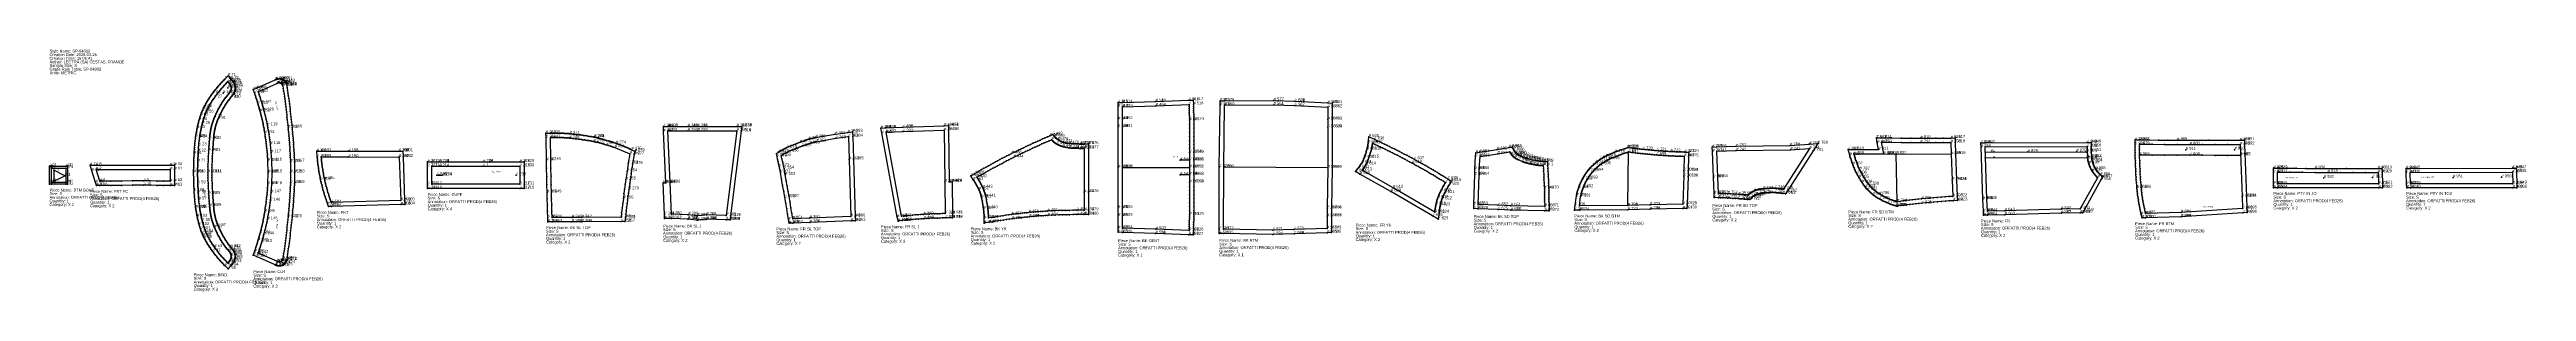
# Model space of a CAD drawing. Extents: x 0 to 6845, y -322 to 348.
import ezdxf

# ---------------------------------------------------------------- set-up
doc = ezdxf.new("R2010")
doc.units = 0

# ---------------------------------------------------------------- blocks, each defined once
blk = doc.blocks.new('BTM_BONES')
at = {"layer": '1'}
blk.add_lwpolyline([(50, 25), (50, 20), (50, -20), (50, -25), (45, -25), (5, -25), (0, -25), (0, -20), (0, 20), (0, 25), (5, 25), (45, 25)], close=True, dxfattribs=at)
at = {"layer": '14'}
blk.add_lwpolyline([(45, 20), (45, -20), (5, -20), (5, 20)], close=True, dxfattribs=at)
at = {"layer": '2'}
for p in [(0, 25), (5, 20), (12.2, 13.7), (12.2, 13.7), (12.2, 13.7), (12.2, 13.7), (12.2, 13.7), (45, 20), (45, 20), (50, 25), (50, 25), (0, -20), (0, -25), (5, -20), (12.2, -16.3), (12.2, -16.3), (12.2, -16.3), (12.2, -16.3), (12.2, -16.3), (42.2, -1.5), (42.2, -1.5), (42.2, -1.5), (42.2, -1.5), (42.2, -1.5), (45, -20), (50, -25)]:
    blk.add_point(p, dxfattribs=at)
at = {"layer": '3'}
for p in [(0, 20), (5, 25), (45, 25), (50, 20), (5, -25), (45, -25), (50, -20)]:
    blk.add_point(p, dxfattribs=at)
at = {"layer": '8'}
for p, q in [((12.2, 13.7), (12.2, -16.3)), ((42.2, -1.5), (12.2, 13.7)), ((12.2, -16.3), (42.2, -1.5))]:
    blk.add_line(p, q, dxfattribs=at)
for p in [(12.2, 13.7), (12.2, -16.3), (42.2, -1.5)]:
    blk.add_point(p, dxfattribs=at)
at = {"layer": '1'}
for s, p in [('# 1', (0, 25)), ('# 1', (0, 20)), ('# 1', (5, 25)), ('# 1', (45, 25)), ('# 1', (50, 25)), ('# 1', (50, 25)), ('# 1', (50, 20)), ('# 1', (0, -20)), ('# 1', (0, -25)), ('Annotation: ORFATTI PROD(4 FEB26)', (0, -65)), ('Size: S', (0, -55)), ('Quantity: 1', (0, -75)), ('Piece Name: BTM BONE', (0, -45)), ('# 1', (5, -25)), ('# 1', (45, -25)), ('# 1', (50, -20)), ('# 1', (50, -25)), ('Category: X 2', (0, -85))]:
    blk.add_text(s, height=8, dxfattribs=at).set_placement(p)
at = {"layer": '14'}
for p in [(5, 20), (45, 20), (45, 20), (5, -20), (45, -20)]:
    blk.add_text('# 1', height=8, dxfattribs=at).set_placement(p)
at = {"layer": '8'}
for p in [(12.2, 13.7), (12.2, 13.7), (12.2, 13.7), (42.2, -1.5), (42.2, -1.5), (42.2, -1.5), (12.2, -16.3), (12.2, -16.3), (12.2, -16.3)]:
    blk.add_text('# 1', height=8, dxfattribs=at).set_placement(p)
blk = doc.blocks.new('PKT_FCS')
at = {"layer": '1'}
blk.add_lwpolyline([(11.98, 27.87), (28.43, 27.88), (233.27, 27.94), (245.28, 27.94), (245.28, 15.94), (245.28, -16.28), (245.28, -28.41), (233.15, -28.28), (214.83, -28.08), (196.51, -27.94), (178.2, -27.85), (159.88, -27.83), (129.61, -27.85), (99.35, -27.94), (69.08, -28.08), (38.82, -28.28), (30, -28.34), (27.31, -19.94), (17, 12.22)], close=True, dxfattribs=at)
at = {"layer": '14'}
blk.add_lwpolyline([(28.43, 15.88), (233.28, 15.94), (233.28, -16.28), (214.93, -16.08), (196.57, -15.94), (178.22, -15.85), (159.87, -15.83), (129.59, -15.85), (99.3, -15.94), (69.02, -16.08), (38.74, -16.28)], close=True, dxfattribs=at)
at = {"layer": '2'}
for p in [(11.98, 27.87), (11.98, 27.87), (28.43, 15.88), (28.43, 15.88), (233.28, 15.94), (245.28, 27.94), (30, -28.34), (38.74, -16.28), (233.28, -16.28), (245.28, -28.41)]:
    blk.add_point(p, dxfattribs=at)
at = {"layer": '3'}
for p in [(17, 12.22), (28.43, 27.88), (233.27, 27.94), (245.28, 15.94), (27.31, -19.94), (38.82, -28.28), (69.02, -16.08), (69.08, -28.08), (99.3, -15.94), (99.35, -27.94), (129.59, -15.85), (129.61, -27.85), (159.87, -15.83), (159.88, -27.83), (178.2, -27.85), (178.22, -15.85), (196.51, -27.94), (196.57, -15.94), (214.83, -28.08), (214.93, -16.08), (233.15, -28.28), (245.28, -16.28)]:
    blk.add_point(p, dxfattribs=at)
at = {"layer": '1'}
for s, p in [('# 7', (11.98, 27.87)), ('# 7', (11.98, 27.87)), ('# 19', (17, 12.22)), ('# 8', (28.43, 27.88)), ('# 9', (233.27, 27.94)), ('# 10', (245.28, 27.94)), ('# 11', (245.28, 15.94)), ('Annotation: ORFATTI PROD(4 FEB26)', (11.98, -68.41)), ('Size: S', (11.98, -58.41)), ('Piece Name: PKT FC', (11.98, -48.41)), ('# 18', (27.31, -19.94)), ('# 17', (30, -28.34)), ('# 16', (38.82, -28.28)), ('# 15', (159.88, -27.83)), ('# 14', (233.15, -28.28)), ('# 12', (245.28, -16.28)), ('# 13', (245.28, -28.41)), ('Quantity: 1', (11.98, -78.41)), ('Category: X 2', (11.98, -88.41))]:
    blk.add_text(s, height=8, dxfattribs=at).set_placement(p)
at = {"layer": '14'}
for s, p in [('# 2', (28.43, 15.88)), ('# 2', (28.43, 15.88)), ('# 3', (233.28, 15.94)), ('# 6', (38.74, -16.28)), ('# 5', (159.87, -15.83)), ('# 4', (233.28, -16.28))]:
    blk.add_text(s, height=8, dxfattribs=at).set_placement(p)
blk = doc.blocks.new('BINDS')
at = {"layer": '1'}
blk.add_lwpolyline([(0.01, 7.96), (0.03, 14.43), (0.1, 20.86), (0.21, 27.28), (0.36, 33.71), (0.56, 40.14), (0.81, 46.56), (1.1, 52.99), (1.44, 59.41), (1.79, 65.27), (2.18, 71.13), (2.63, 76.98), (3.11, 82.84), (3.64, 88.69), (4.22, 94.53), (4.84, 100.37), (5.49, 106.02), (5.51, 106.2), (5.97, 109.28), (6.45, 112.35), (6.96, 115.42), (7.49, 118.48), (8.04, 121.54), (8.62, 124.59), (9.22, 127.64), (9.84, 130.69), (10.45, 133.54), (11.08, 136.39), (11.73, 139.23), (12.41, 142.06), (13.11, 144.89), (13.84, 147.71), (14.58, 150.53), (15.36, 153.34), (16.24, 156.4), (17.16, 159.44), (18.11, 162.48), (19.1, 165.51), (20.11, 168.5), (21.16, 171.48), (22.24, 174.45), (23.35, 177.41), (24.76, 180.55), (26.22, 183.68), (27.57, 186.47), (28.96, 189.24), (30.26, 191.72), (31.58, 194.18), (32.92, 196.63), (34.29, 199.07), (35.69, 201.49), (37.11, 203.9), (38.56, 206.29), (40.03, 208.67), (41.52, 211.03), (43.04, 213.38), (44.58, 215.71), (46.15, 218.02), (47.74, 220.32), (49.35, 222.61), (50.98, 224.87), (52.64, 227.12), (54.61, 229.74), (56.59, 232.33), (58.6, 234.91), (60.64, 237.47), (62.69, 240.01), (64.77, 242.54), (66.87, 245.04), (68.99, 247.53), (71.13, 250), (73.29, 252.45), (75.48, 254.88), (77.68, 257.29), (79.91, 259.69), (82.16, 262.06), (84.43, 264.41), (86.72, 266.75), (95.12, 275.31), (102.92, 266.2), (103.98, 265.03), (105.02, 263.84), (106.03, 262.63), (107.02, 261.4), (107.71, 260.5), (108.38, 259.58), (109.02, 258.65), (109.63, 257.7), (110.35, 256.48), (111.02, 255.24), (111.65, 253.97), (112.24, 252.69), (112.73, 251.49), (113.18, 250.27), (113.58, 249.04), (113.93, 247.79), (114.19, 246.81), (114.41, 245.81), (114.59, 244.81), (114.73, 243.8), (114.83, 242.79), (114.88, 241.78), (114.89, 240.76), (114.86, 239.74), (114.78, 238.62), (114.66, 237.51), (114.49, 236.39), (114.29, 235.29), (114.04, 234.19), (113.76, 233.11), (113.43, 232.03), (113.06, 230.97), (112.69, 229.98), (112.29, 229.01), (111.85, 228.05), (111.39, 227.11), (110.9, 226.18), (110.38, 225.26), (109.83, 224.36), (109.25, 223.48), (108.46, 222.34), (107.64, 221.22), (106.79, 220.11), (105.92, 219.03), (105.02, 217.97), (104.1, 216.93), (103.16, 215.91), (102.19, 214.91), (100.86, 213.24), (99.56, 211.55), (98.26, 209.85), (96.98, 208.14), (95.72, 206.42), (94.47, 204.69), (93.24, 202.94), (92.03, 201.19), (90.83, 199.42), (89.64, 197.65), (88.47, 195.86), (87.32, 194.07), (86.18, 192.26), (85.06, 190.44), (83.95, 188.62), (82.86, 186.78), (81.79, 184.93), (80.73, 183.08), (79.69, 181.22), (78.66, 179.34), (77.66, 177.46), (76.66, 175.57), (75.69, 173.67), (74.73, 171.76), (73.79, 169.85), (72.87, 167.92), (71.96, 165.99), (71.07, 164.05), (70.2, 162.1), (69.34, 160.14), (68.5, 158.18), (67.68, 156.21), (67.01, 154.54), (66.35, 152.87), (65.71, 151.19), (65.09, 149.51), (64.49, 147.82), (63.9, 146.12), (63.33, 144.42), (62.78, 142.71), (62.25, 140.99), (61.74, 139.27), (61.24, 137.54), (60.76, 135.81), (60.3, 134.08), (59.86, 132.33), (59.44, 130.59), (59.03, 128.84), (58.65, 127.09), (58.28, 125.33), (57.93, 123.57), (57.6, 121.8), (57.29, 120.03), (57, 118.26), (56.72, 116.48), (56.46, 114.71), (56.23, 112.93), (56.01, 111.14), (55.81, 109.36), (55.63, 107.57), (55.47, 105.78), (55.32, 103.99), (55.2, 102.2), (55.09, 100.41), (54.65, 96.26), (54.23, 92.11), (53.84, 87.96), (53.48, 83.81), (53.14, 79.65), (52.84, 75.49), (52.56, 71.33), (52.31, 67.17), (51.9, 59.78), (51.53, 52.38), (51.18, 44.99), (50.86, 37.59), (50.57, 30.19), (50.3, 22.79), (50.07, 15.39), (49.87, 8.28), (49.86, 7.99), (50.07, 0.59), (50.3, -6.82), (50.57, -14.22), (50.86, -21.61), (51.18, -29.01), (51.53, -36.41), (51.9, -43.8), (52.31, -51.2), (52.56, -55.36), (52.84, -59.52), (53.14, -63.68), (53.48, -67.83), (53.84, -71.99), (54.23, -76.14), (54.65, -80.29), (55.09, -84.44), (55.2, -86.23), (55.32, -88.02), (55.47, -89.81), (55.63, -91.6), (55.81, -93.39), (56.01, -95.17), (56.23, -96.95), (56.46, -98.73), (56.72, -100.51), (57, -102.29), (57.29, -104.06), (57.6, -105.83), (57.93, -107.59), (58.28, -109.35), (58.65, -111.11), (59.03, -112.87), (59.44, -114.62), (59.86, -116.36), (60.3, -118.1), (60.76, -119.84), (61.24, -121.57), (61.74, -123.3), (62.25, -125.02), (62.78, -126.73), (63.33, -128.44), (63.9, -130.15), (64.49, -131.84), (65.09, -133.53), (65.71, -135.22), (66.35, -136.9), (67.01, -138.57), (67.68, -140.23), (68.5, -142.21), (69.34, -144.17), (70.2, -146.13), (71.07, -148.07), (71.96, -150.01), (72.87, -151.95), (73.79, -153.87), (74.73, -155.79), (75.69, -157.7), (76.66, -159.6), (77.66, -161.49), (78.66, -163.37), (79.69, -165.24), (80.73, -167.11), (81.79, -168.96), (82.86, -170.81), (83.95, -172.64), (85.06, -174.47), (86.18, -176.29), (87.32, -178.09), (88.47, -179.89), (89.64, -181.67), (90.83, -183.45), (92.03, -185.21), (93.24, -186.97), (94.48, -188.71), (95.72, -190.45), (96.99, -192.17), (98.26, -193.88), (99.56, -195.58), (100.86, -197.26), (102.14, -198.89), (103.16, -199.94), (104.1, -200.95), (105.02, -202), (105.92, -203.06), (106.79, -204.14), (107.64, -205.24), (108.46, -206.37), (109.25, -207.51), (109.83, -208.39), (110.38, -209.29), (110.9, -210.2), (111.39, -211.13), (111.85, -212.08), (112.29, -213.04), (112.69, -214.01), (113.06, -215), (113.42, -215.95), (113.73, -216.91), (114.01, -217.89), (114.25, -218.88), (114.45, -219.87), (114.61, -220.88), (114.73, -221.88), (114.81, -222.9), (114.85, -223.97), (114.85, -225.05), (114.81, -226.12), (114.73, -227.2), (114.61, -228.27), (114.45, -229.33), (114.26, -230.39), (114.02, -231.44), (113.71, -232.62), (113.37, -233.79), (112.98, -234.94), (112.54, -236.08), (112.07, -237.2), (111.55, -238.3), (110.99, -239.38), (110.39, -240.44), (109.58, -241.76), (108.74, -243.06), (107.86, -244.32), (106.94, -245.57), (105.98, -246.78), (104.99, -247.97), (103.96, -249.12), (102.9, -250.25), (95.1, -259.31), (86.72, -250.78), (84.43, -248.44), (82.16, -246.09), (79.91, -243.71), (77.68, -241.32), (75.48, -238.91), (73.29, -236.48), (71.13, -234.03), (68.99, -231.56), (66.87, -229.07), (64.77, -226.56), (62.69, -224.04), (60.64, -221.5), (58.6, -218.94), (56.59, -216.36), (54.61, -213.76), (52.64, -211.15), (50.98, -208.9), (49.35, -206.63), (47.74, -204.35), (46.15, -202.05), (44.58, -199.74), (43.04, -197.4), (41.52, -195.06), (40.03, -192.69), (38.56, -190.32), (37.11, -187.92), (35.69, -185.52), (34.29, -183.1), (32.92, -180.66), (31.58, -178.21), (30.26, -175.75), (28.96, -173.27), (27.57, -170.5), (26.22, -167.7), (24.76, -164.58), (23.35, -161.44), (22.24, -158.48), (21.16, -155.51), (20.11, -152.53), (19.1, -149.53), (18.11, -146.51), (17.16, -143.47), (16.24, -140.42), (15.36, -137.37), (14.58, -134.56), (13.84, -131.74), (13.11, -128.92), (12.41, -126.09), (11.73, -123.25), (11.08, -120.41), (10.45, -117.57), (9.84, -114.72), (9.22, -111.67), (8.62, -108.62), (8.04, -105.57), (7.49, -102.51), (6.96, -99.44), (6.45, -96.38), (5.97, -93.31), (5.51, -90.23), (4.84, -84.4), (4.22, -78.56), (3.64, -72.71), (3.11, -66.86), (2.63, -61.01), (2.18, -55.15), (1.79, -49.29), (1.44, -43.43), (1.1, -37.01), (0.81, -30.59), (0.56, -24.17), (0.36, -17.75), (0.21, -11.32), (0.1, -4.9), (0.03, 1.53)], close=True, dxfattribs=at)
at = {"layer": '13'}
for p in [(81.11, 227.31), (94.69, 242.34)]:
    blk.add_point(p, dxfattribs=at)
at = {"layer": '14'}
blk.add_lwpolyline([(11.01, 7.99), (11.01, 11.75), (11.03, 15.52), (11.06, 19.28), (11.11, 23.05), (11.18, 26.81), (11.26, 30.58), (11.36, 34.34), (11.47, 38.1), (11.59, 41.55), (11.72, 45), (11.87, 48.45), (12.04, 51.9), (12.22, 55.35), (12.42, 58.8), (12.64, 62.25), (12.86, 65.69), (13.15, 70.01), (13.46, 74.33), (13.81, 78.65), (14.18, 82.96), (14.7, 88.42), (15.24, 93.88), (15.81, 99.33), (16.42, 104.78), (16.77, 107.15), (17.13, 109.53), (17.51, 111.9), (17.91, 114.27), (18.32, 116.64), (18.75, 119), (19.19, 121.36), (19.65, 123.72), (20.12, 126.07), (20.6, 128.43), (21.11, 130.78), (21.62, 133.12), (22.15, 135.46), (22.7, 137.8), (23.26, 140.14), (23.84, 142.47), (24.34, 144.45), (24.86, 146.42), (25.39, 148.38), (25.94, 150.35), (26.5, 152.31), (27.08, 154.26), (27.67, 156.21), (28.28, 158.16), (28.9, 160.1), (29.53, 162.04), (30.18, 163.97), (30.85, 165.89), (31.53, 167.82), (32.22, 169.73), (32.93, 171.64), (33.65, 173.55), (34.88, 176.25), (36.14, 178.94), (37.44, 181.61), (38.77, 184.26), (40.13, 186.9), (41.52, 189.52), (42.95, 192.12), (44.4, 194.71), (45.89, 197.27), (47.42, 199.82), (48.97, 202.35), (50.55, 204.86), (52.17, 207.35), (53.82, 209.82), (55.49, 212.27), (57.2, 214.69), (59.32, 217.64), (61.47, 220.56), (63.65, 223.46), (65.86, 226.34), (68.1, 229.2), (70.36, 232.03), (72.66, 234.84), (74.98, 237.63), (77.33, 240.39), (79.71, 243.13), (82.12, 245.84), (84.56, 248.53), (87.02, 251.2), (89.51, 253.84), (92.02, 256.45), (94.57, 259.04), (96.27, 257.06), (97.97, 255.08), (98.44, 254.51), (98.9, 253.92), (99.34, 253.32), (99.76, 252.71), (100.17, 252.09), (100.56, 251.45), (100.93, 250.81), (101.28, 250.15), (101.61, 249.5), (101.92, 248.84), (102.21, 248.17), (102.48, 247.49), (102.73, 246.81), (102.96, 246.11), (103.18, 245.42), (103.37, 244.71), (103.57, 243.86), (103.72, 243), (103.82, 242.13), (103.88, 241.25), (103.88, 240.38), (103.83, 239.5), (103.72, 238.63), (103.57, 237.77), (103.33, 236.73), (103.04, 235.7), (102.71, 234.68), (102.32, 233.69), (101.89, 232.71), (101.41, 231.75), (100.89, 230.82), (100.33, 229.91), (96.97, 225.86), (93.62, 221.81), (92.23, 220.06), (90.86, 218.3), (89.51, 216.52), (88.17, 214.73), (86.85, 212.93), (85.54, 211.11), (84.25, 209.29), (82.98, 207.45), (81.72, 205.61), (80.48, 203.75), (79.26, 201.88), (78.05, 200), (76.86, 198.11), (75.68, 196.21), (74.52, 194.3), (73.38, 192.38), (72.26, 190.45), (71.15, 188.51), (70.06, 186.56), (68.99, 184.59), (67.94, 182.62), (66.9, 180.65), (65.88, 178.66), (64.88, 176.66), (63.89, 174.65), (62.93, 172.64), (61.98, 170.62), (61.05, 168.59), (60.13, 166.55), (59.24, 164.5), (58.36, 162.44), (57.5, 160.38), (56.79, 158.62), (56.1, 156.85), (55.42, 155.07), (54.76, 153.29), (54.13, 151.5), (53.51, 149.7), (52.9, 147.9), (52.32, 146.09), (51.76, 144.28), (51.21, 142.46), (50.69, 140.63), (50.18, 138.8), (49.69, 136.96), (49.23, 135.12), (48.78, 133.27), (48.35, 131.42), (47.94, 129.56), (47.55, 127.7), (47.17, 125.84), (46.82, 123.97), (46.49, 122.1), (46.18, 120.23), (45.88, 118.35), (45.61, 116.47), (45.36, 114.59), (45.12, 112.7), (44.91, 110.81), (44.71, 108.92), (44.54, 107.03), (44.38, 105.13), (44.25, 103.24), (44.13, 101.34), (43.68, 97.16), (43.26, 92.97), (42.87, 88.78), (42.5, 84.59), (42.17, 80.4), (41.86, 76.2), (41.58, 72.01), (41.33, 67.81), (40.92, 60.33), (40.54, 52.86), (40.19, 45.38), (39.86, 37.91), (39.57, 30.43), (39.3, 22.95), (39.06, 15.47), (38.85, 7.99), (39.06, 0.51), (39.3, -6.97), (39.57, -14.45), (39.86, -21.93), (40.19, -29.41), (40.54, -36.89), (40.92, -44.36), (41.33, -51.83), (41.58, -56.03), (41.86, -60.23), (42.17, -64.43), (42.5, -68.62), (42.87, -72.81), (43.26, -77), (43.68, -81.19), (44.13, -85.37), (44.25, -87.27), (44.38, -89.16), (44.54, -91.05), (44.71, -92.95), (44.91, -94.84), (45.12, -96.73), (45.36, -98.61), (45.61, -100.5), (45.88, -102.38), (46.18, -104.25), (46.49, -106.13), (46.82, -108), (47.17, -109.87), (47.55, -111.73), (47.94, -113.59), (48.35, -115.45), (48.78, -117.3), (49.23, -119.14), (49.69, -120.99), (50.18, -122.82), (50.69, -124.66), (51.21, -126.48), (51.76, -128.3), (52.32, -130.12), (52.9, -131.93), (53.51, -133.73), (54.13, -135.53), (54.76, -137.32), (55.42, -139.1), (56.1, -140.88), (56.79, -142.64), (57.5, -144.41), (58.36, -146.47), (59.24, -148.52), (60.13, -150.57), (61.05, -152.61), (61.98, -154.64), (62.93, -156.67), (63.89, -158.68), (64.88, -160.69), (65.88, -162.68), (66.9, -164.67), (67.94, -166.65), (68.99, -168.62), (70.06, -170.58), (71.15, -172.53), (72.26, -174.47), (73.38, -176.4), (74.52, -178.33), (75.68, -180.24), (76.86, -182.14), (78.05, -184.03), (79.26, -185.91), (80.48, -187.78), (81.72, -189.63), (82.98, -191.48), (84.25, -193.32), (85.54, -195.14), (86.85, -196.95), (88.17, -198.76), (89.51, -200.54), (90.86, -202.32), (92.23, -204.09), (93.62, -205.84), (96.97, -209.89), (100.33, -213.94), (100.89, -214.85), (101.41, -215.78), (101.89, -216.74), (102.32, -217.71), (102.71, -218.71), (103.04, -219.73), (103.33, -220.75), (103.57, -221.8), (103.72, -222.66), (103.83, -223.53), (103.88, -224.4), (103.88, -225.28), (103.82, -226.15), (103.72, -227.02), (103.57, -227.89), (103.37, -228.74), (103.18, -229.44), (102.96, -230.14), (102.73, -230.83), (102.48, -231.52), (102.21, -232.2), (101.92, -232.87), (101.61, -233.53), (101.28, -234.18), (100.93, -234.83), (100.56, -235.48), (100.17, -236.11), (99.76, -236.74), (99.34, -237.35), (98.9, -237.95), (98.44, -238.54), (97.97, -239.11), (96.27, -241.09), (94.57, -243.07), (92.02, -240.48), (89.51, -237.86), (87.02, -235.22), (84.56, -232.56), (82.12, -229.87), (79.71, -227.15), (77.33, -224.42), (74.98, -221.65), (72.66, -218.87), (70.36, -216.06), (68.1, -213.22), (65.86, -210.37), (63.65, -207.49), (61.47, -204.59), (59.32, -201.66), (57.2, -198.72), (55.49, -196.29), (53.82, -193.84), (52.17, -191.37), (50.55, -188.88), (48.97, -186.38), (47.42, -183.85), (45.89, -181.3), (44.4, -178.73), (42.95, -176.15), (41.52, -173.54), (40.13, -170.92), (38.77, -168.29), (37.44, -165.63), (36.14, -162.96), (34.88, -160.28), (33.65, -157.58), (32.93, -155.67), (32.22, -153.76), (31.53, -151.84), (30.85, -149.92), (30.18, -147.99), (29.53, -146.06), (28.9, -144.13), (28.28, -142.18), (27.67, -140.24), (27.08, -138.29), (26.5, -136.33), (25.94, -134.37), (25.39, -132.41), (24.86, -130.44), (24.34, -128.47), (23.84, -126.5), (23.26, -124.16), (22.7, -121.83), (22.15, -119.49), (21.62, -117.15), (21.11, -114.8), (20.6, -112.45), (20.12, -110.1), (19.65, -107.75), (19.19, -105.39), (18.75, -103.03), (18.32, -100.66), (17.91, -98.3), (17.51, -95.93), (17.13, -93.55), (16.77, -91.18), (16.42, -88.8), (15.81, -83.36), (15.24, -77.9), (14.7, -72.45), (14.18, -66.99), (13.81, -62.67), (13.46, -58.36), (13.15, -54.04), (12.86, -49.72), (12.64, -46.27), (12.42, -42.83), (12.22, -39.38), (12.04, -35.93), (11.87, -32.48), (11.72, -29.03), (11.59, -25.58), (11.47, -22.13), (11.36, -18.37), (11.26, -14.6), (11.18, -10.84), (11.11, -7.07), (11.06, -3.31), (11.03, 0.46), (11.01, 4.22)], close=True, dxfattribs=at)
at = {"layer": '2'}
for p in [(95.12, 275.31), (94.57, 259.04), (0.01, 7.96), (0.01, 7.96), (11.01, 7.99), (11.01, 7.99), (5.51, -90.23), (5.51, -90.23), (94.57, -243.07), (95.1, -259.31)]:
    blk.add_point(p, dxfattribs=at)
at = {"layer": '3'}
for p in [(38.56, 206.29), (40.03, 208.67), (41.52, 211.03), (43.04, 213.38), (44.58, 215.71), (46.15, 218.02), (47.74, 220.32), (49.35, 222.61), (50.98, 224.87), (52.17, 207.35), (52.64, 227.12), (53.82, 209.82), (54.61, 229.74), (55.49, 212.27), (56.59, 232.33), (57.2, 214.69), (58.6, 234.91), (59.32, 217.64), (60.64, 237.47), (61.47, 220.56), (62.69, 240.01), (63.65, 223.46), (64.77, 242.54), (65.86, 226.34), (66.87, 245.04), (68.1, 229.2), (68.99, 247.53), (70.36, 232.03), (71.13, 250), (72.66, 234.84), (73.29, 252.45), (74.98, 237.63), (75.48, 254.88), (77.33, 240.39), (77.68, 257.29), (79.71, 243.13), (79.91, 259.69), (81.72, 205.61), (82.12, 245.84), (82.16, 262.06), (82.98, 207.45), (84.25, 209.29), (84.43, 264.41), (84.56, 248.53), (85.54, 211.11), (86.72, 266.75), (86.85, 212.93), (87.02, 251.2), (88.17, 214.73), (89.51, 253.84), (89.51, 216.52), (90.86, 218.3), (92.02, 256.45), (92.23, 220.06), (93.62, 221.81), (95.72, 206.42), (96.27, 257.06), (96.97, 225.86), (96.98, 208.14), (97.97, 255.08), (98.26, 209.85), (98.44, 254.51), (98.9, 253.92), (99.34, 253.32), (99.56, 211.55), (99.76, 252.71), (100.17, 252.09), (100.33, 229.91), (100.56, 251.45), (100.86, 213.24), (100.89, 230.82), (100.93, 250.81), (101.28, 250.15), (101.41, 231.75), (101.61, 249.5), (101.89, 232.71), (101.92, 248.84), (102.19, 214.91), (102.21, 248.17), (102.32, 233.69), (102.48, 247.49), (102.71, 234.68), (102.73, 246.81), (102.92, 266.2), (102.96, 246.11), (103.04, 235.7), (103.16, 215.91), (103.18, 245.42), (103.33, 236.73), (103.37, 244.71), (103.57, 243.86), (103.57, 237.77), (103.72, 243), (103.72, 238.63), (103.82, 242.13), (103.83, 239.5), (103.88, 241.25), (103.88, 240.38), (103.98, 265.03), (104.1, 216.93), (105.02, 263.84), (105.02, 217.97), (105.92, 219.03), (106.03, 262.63), (106.79, 220.11), (107.02, 261.4), (107.64, 221.22), (107.71, 260.5), (108.38, 259.58), (108.46, 222.34), (109.02, 258.65), (109.25, 223.48), (109.63, 257.7), (109.83, 224.36), (110.35, 256.48), (110.38, 225.26), (110.9, 226.18), (111.02, 255.24), (111.39, 227.11), (111.65, 253.97), (111.85, 228.05), (112.24, 252.69), (112.29, 229.01), (112.69, 229.98), (112.73, 251.49), (113.06, 230.97), (113.18, 250.27), (113.43, 232.03), (113.58, 249.04), (113.76, 233.11), (113.93, 247.79), (114.04, 234.19), (114.19, 246.81), (114.29, 235.29), (114.41, 245.81), (114.49, 236.39), (114.59, 244.81), (114.66, 237.51), (114.73, 243.8), (114.78, 238.62), (114.83, 242.79), (114.86, 239.74), (114.88, 241.78), (114.89, 240.76), (11.73, 139.23), (12.41, 142.06), (13.11, 144.89), (13.84, 147.71), (14.58, 150.53), (15.36, 153.34), (16.24, 156.4), (17.16, 159.44), (18.11, 162.48), (19.1, 165.51), (20.11, 168.5), (21.16, 171.48), (22.24, 174.45), (22.7, 137.8), (23.26, 140.14), (23.35, 177.41), (23.84, 142.47), (24.34, 144.45), (24.76, 180.55), (24.86, 146.42), (25.39, 148.38), (25.94, 150.35), (26.22, 183.68), (26.5, 152.31), (27.08, 154.26), (27.57, 186.47), (27.67, 156.21), (28.28, 158.16), (28.9, 160.1), (28.96, 189.24), (29.53, 162.04), (30.18, 163.97), (30.26, 191.72), (30.85, 165.89), (31.53, 167.82), (31.58, 194.18), (32.22, 169.73), (32.92, 196.63), (32.93, 171.64), (33.65, 173.55), (34.29, 199.07), (34.88, 176.25), (35.69, 201.49), (36.14, 178.94), (37.11, 203.9), (37.44, 181.61), (38.77, 184.26), (40.13, 186.9), (41.52, 189.52), (42.95, 192.12), (44.4, 194.71), (45.89, 197.27), (47.42, 199.82), (48.97, 202.35), (49.69, 136.96), (50.18, 138.8), (50.55, 204.86), (50.69, 140.63), (51.21, 142.46), (51.76, 144.28), (52.32, 146.09), (52.9, 147.9), (53.51, 149.7), (54.13, 151.5), (54.76, 153.29), (55.42, 155.07), (56.1, 156.85), (56.79, 158.62), (57.5, 160.38), (58.36, 162.44), (59.24, 164.5), (60.13, 166.55), (61.05, 168.59), (61.24, 137.54), (61.74, 139.27), (61.98, 170.62), (62.25, 140.99), (62.78, 142.71), (62.93, 172.64), (63.33, 144.42), (63.89, 174.65), (63.9, 146.12), (64.49, 147.82), (64.88, 176.66), (65.09, 149.51), (65.71, 151.19), (65.88, 178.66), (66.35, 152.87), (66.9, 180.65), (67.01, 154.54), (67.68, 156.21), (67.94, 182.62), (68.5, 158.18), (68.99, 184.59), (69.34, 160.14), (70.06, 186.56), (70.2, 162.1), (71.07, 164.05), (71.15, 188.51), (71.96, 165.99), (72.26, 190.45), (72.87, 167.92), (73.38, 192.38), (73.79, 169.85), (74.52, 194.3), (74.73, 171.76), (75.68, 196.21), (75.69, 173.67), (76.66, 175.57), (76.86, 198.11), (77.66, 177.46), (78.05, 200), (78.66, 179.34), (79.26, 201.88), (79.69, 181.22), (80.48, 203.75), (80.73, 183.08), (81.79, 184.93), (82.86, 186.78), (83.95, 188.62), (85.06, 190.44), (86.18, 192.26), (87.32, 194.07), (88.47, 195.86), (89.64, 197.65), (90.83, 199.42), (92.03, 201.19), (93.24, 202.94), (94.47, 204.69), (2.18, 71.13), (2.63, 76.98), (3.11, 82.84), (3.64, 88.69), (4.22, 94.53), (4.84, 100.37), (5.49, 106.02), (5.51, 106.2), (5.97, 109.28), (6.45, 112.35), (6.96, 115.42), (7.49, 118.48), (8.04, 121.54), (8.62, 124.59), (9.22, 127.64), (9.84, 130.69), (10.45, 133.54), (11.08, 136.39), (13.15, 70.01), (13.46, 74.33), (13.81, 78.65), (14.18, 82.96), (14.7, 88.42), (15.24, 93.88), (15.81, 99.33), (16.42, 104.78), (16.77, 107.15), (17.13, 109.53), (17.51, 111.9), (17.91, 114.27), (18.32, 116.64), (18.75, 119), (19.19, 121.36), (19.65, 123.72), (20.12, 126.07), (20.6, 128.43), (21.11, 130.78), (21.62, 133.12), (22.15, 135.46), (41.58, 72.01), (41.86, 76.2), (42.17, 80.4), (42.5, 84.59), (42.87, 88.78), (43.26, 92.97), (43.68, 97.16), (44.13, 101.34), (44.25, 103.24), (44.38, 105.13), (44.54, 107.03), (44.71, 108.92), (44.91, 110.81), (45.12, 112.7), (45.36, 114.59), (45.61, 116.47), (45.88, 118.35), (46.18, 120.23), (46.49, 122.1), (46.82, 123.97), (47.17, 125.84), (47.55, 127.7), (47.94, 129.56), (48.35, 131.42), (48.78, 133.27), (49.23, 135.12), (52.56, 71.33), (52.84, 75.49), (53.14, 79.65), (53.48, 83.81), (53.84, 87.96), (54.23, 92.11), (54.65, 96.26), (55.09, 100.41), (55.2, 102.2), (55.32, 103.99), (55.47, 105.78), (55.63, 107.57), (55.81, 109.36), (56.01, 111.14), (56.23, 112.93), (56.46, 114.71), (56.72, 116.48), (57, 118.26), (57.29, 120.03), (57.6, 121.8), (57.93, 123.57), (58.28, 125.33), (58.65, 127.09), (59.03, 128.84), (59.44, 130.59), (59.86, 132.33), (60.3, 134.08), (60.76, 135.81), (0.03, 14.43), (0.03, 1.53), (0.1, 20.86), (0.21, 27.28), (0.36, 33.71), (0.56, 40.14), (0.81, 46.56), (1.1, 52.99), (1.44, 59.41), (1.79, 65.27), (11.01, 11.75), (11.01, 4.22), (11.03, 15.52), (11.03, 0.46), (11.06, 19.28), (11.11, 23.05), (11.18, 26.81), (11.26, 30.58), (11.36, 34.34), (11.47, 38.1), (11.59, 41.55), (11.72, 45), (11.87, 48.45), (12.04, 51.9), (12.22, 55.35), (12.42, 58.8), (12.64, 62.25), (12.86, 65.69), (38.85, 7.99), (39.06, 15.47), (39.06, 0.51), (39.3, 22.95), (39.57, 30.43), (39.86, 37.91), (40.19, 45.38), (40.54, 52.86), (40.92, 60.33), (41.33, 67.81), (49.86, 7.99), (49.87, 8.28), (50.07, 15.39), (50.07, 0.59), (50.3, 22.79), (50.57, 30.19), (50.86, 37.59), (51.18, 44.99), (51.53, 52.38), (51.9, 59.78), (52.31, 67.17), (0.1, -4.9), (0.21, -11.32), (0.36, -17.75), (0.56, -24.17), (0.81, -30.59), (1.1, -37.01), (1.44, -43.43), (1.79, -49.29), (2.18, -55.15), (2.63, -61.01), (3.11, -66.86), (11.06, -3.31), (11.11, -7.07), (11.18, -10.84), (11.26, -14.6), (11.36, -18.37), (11.47, -22.13), (11.59, -25.58), (11.72, -29.03), (11.87, -32.48), (12.04, -35.93), (12.22, -39.38), (12.42, -42.83), (12.64, -46.27), (12.86, -49.72), (13.15, -54.04), (13.46, -58.36), (13.81, -62.67), (14.18, -66.99), (39.3, -6.97), (39.57, -14.45), (39.86, -21.93), (40.19, -29.41), (40.54, -36.89), (40.92, -44.36), (41.33, -51.83), (41.58, -56.03), (41.86, -60.23), (42.17, -64.43), (50.3, -6.82), (50.57, -14.22), (50.86, -21.61), (51.18, -29.01), (51.53, -36.41), (51.9, -43.8), (52.31, -51.2), (52.56, -55.36), (52.84, -59.52), (53.14, -63.68), (53.48, -67.83), (3.64, -72.71), (4.22, -78.56), (4.84, -84.4), (5.97, -93.31), (6.45, -96.38), (6.96, -99.44), (7.49, -102.51), (8.04, -105.57), (8.62, -108.62), (9.22, -111.67), (9.84, -114.72), (10.45, -117.57), (11.08, -120.41), (11.73, -123.25), (12.41, -126.09), (13.11, -128.92), (13.84, -131.74), (14.58, -134.56), (14.7, -72.45), (15.24, -77.9), (15.81, -83.36), (16.42, -88.8), (16.77, -91.18), (17.13, -93.55), (17.51, -95.93), (17.91, -98.3), (18.32, -100.66), (18.75, -103.03), (19.19, -105.39), (19.65, -107.75), (20.12, -110.1), (20.6, -112.45), (21.11, -114.8), (21.62, -117.15), (22.15, -119.49), (22.7, -121.83), (23.26, -124.16), (23.84, -126.5), (24.34, -128.47), (24.86, -130.44), (25.39, -132.41), (25.94, -134.37), (26.5, -136.33), (42.5, -68.62), (42.87, -72.81), (43.26, -77), (43.68, -81.19), (44.13, -85.37), (44.25, -87.27), (44.38, -89.16), (44.54, -91.05), (44.71, -92.95), (44.91, -94.84), (45.12, -96.73), (45.36, -98.61), (45.61, -100.5), (45.88, -102.38), (46.18, -104.25), (46.49, -106.13), (46.82, -108), (47.17, -109.87), (47.55, -111.73), (47.94, -113.59), (48.35, -115.45), (48.78, -117.3), (49.23, -119.14), (49.69, -120.99), (50.18, -122.82), (50.69, -124.66), (51.21, -126.48), (51.76, -128.3), (52.32, -130.12), (52.9, -131.93), (53.51, -133.73), (53.84, -71.99), (54.13, -135.53), (54.23, -76.14), (54.65, -80.29), (55.09, -84.44), (55.2, -86.23), (55.32, -88.02), (55.47, -89.81), (55.63, -91.6), (55.81, -93.39), (56.01, -95.17), (56.23, -96.95), (56.46, -98.73), (56.72, -100.51), (57, -102.29), (57.29, -104.06), (57.6, -105.83), (57.93, -107.59), (58.28, -109.35), (58.65, -111.11), (59.03, -112.87), (59.44, -114.62), (59.86, -116.36), (60.3, -118.1), (60.76, -119.84), (61.24, -121.57), (61.74, -123.3), (62.25, -125.02), (62.78, -126.73), (63.33, -128.44), (63.9, -130.15), (64.49, -131.84), (65.09, -133.53), (65.71, -135.22), (66.35, -136.9), (15.36, -137.37), (16.24, -140.42), (17.16, -143.47), (18.11, -146.51), (19.1, -149.53), (20.11, -152.53), (21.16, -155.51), (22.24, -158.48), (23.35, -161.44), (24.76, -164.58), (26.22, -167.7), (27.08, -138.29), (27.57, -170.5), (27.67, -140.24), (28.28, -142.18), (28.9, -144.13), (28.96, -173.27), (29.53, -146.06), (30.18, -147.99), (30.26, -175.75), (30.85, -149.92), (31.53, -151.84), (31.58, -178.21), (32.22, -153.76), (32.92, -180.66), (32.93, -155.67), (33.65, -157.58), (34.29, -183.1), (34.88, -160.28), (35.69, -185.52), (36.14, -162.96), (37.11, -187.92), (37.44, -165.63), (38.56, -190.32), (38.77, -168.29), (40.03, -192.69), (40.13, -170.92), (41.52, -173.54), (41.52, -195.06), (42.95, -176.15), (43.04, -197.4), (44.4, -178.73), (44.58, -199.74), (45.89, -181.3), (46.15, -202.05), (47.42, -183.85), (47.74, -204.35), (48.97, -186.38), (50.55, -188.88), (52.17, -191.37), (53.82, -193.84), (54.76, -137.32), (55.42, -139.1), (55.49, -196.29), (56.1, -140.88), (56.79, -142.64), (57.2, -198.72), (57.5, -144.41), (58.36, -146.47), (59.24, -148.52), (59.32, -201.66), (60.13, -150.57), (61.05, -152.61), (61.47, -204.59), (61.98, -154.64), (62.93, -156.67), (63.89, -158.68), (64.88, -160.69), (65.88, -162.68), (66.9, -164.67), (67.01, -138.57), (67.68, -140.23), (67.94, -166.65), (68.5, -142.21), (68.99, -168.62), (69.34, -144.17), (70.06, -170.58), (70.2, -146.13), (71.07, -148.07), (71.15, -172.53), (71.96, -150.01), (72.26, -174.47), (72.87, -151.95), (73.38, -176.4), (73.79, -153.87), (74.52, -178.33), (74.73, -155.79), (75.68, -180.24), (75.69, -157.7), (76.66, -159.6), (76.86, -182.14), (77.66, -161.49), (78.05, -184.03), (78.66, -163.37), (79.26, -185.91), (79.69, -165.24), (80.48, -187.78), (80.73, -167.11), (81.72, -189.63), (81.79, -168.96), (82.86, -170.81), (82.98, -191.48), (83.95, -172.64), (84.25, -193.32), (85.06, -174.47), (85.54, -195.14), (86.18, -176.29), (86.85, -196.95), (87.32, -178.09), (88.17, -198.76), (88.47, -179.89), (89.51, -200.54), (89.64, -181.67), (90.83, -183.45), (90.86, -202.32), (92.03, -185.21), (92.23, -204.09), (93.24, -186.97), (94.48, -188.71), (95.72, -190.45), (96.99, -192.17), (98.26, -193.88), (99.56, -195.58), (100.86, -197.26), (102.14, -198.89), (103.16, -199.94), (104.1, -200.95), (105.02, -202), (105.92, -203.06), (106.79, -204.14), (107.64, -205.24), (49.35, -206.63), (50.98, -208.9), (52.64, -211.15), (54.61, -213.76), (56.59, -216.36), (58.6, -218.94), (60.64, -221.5), (62.69, -224.04), (63.65, -207.49), (64.77, -226.56), (65.86, -210.37), (66.87, -229.07), (68.1, -213.22), (68.99, -231.56), (70.36, -216.06), (71.13, -234.03), (72.66, -218.87), (73.29, -236.48), (74.98, -221.65), (75.48, -238.91), (77.33, -224.42), (77.68, -241.32), (79.71, -227.15), (79.91, -243.71), (82.12, -229.87), (82.16, -246.09), (84.43, -248.44), (84.56, -232.56), (86.72, -250.78), (87.02, -235.22), (89.51, -237.86), (92.02, -240.48), (93.62, -205.84), (96.27, -241.09), (96.97, -209.89), (97.97, -239.11), (98.44, -238.54), (98.9, -237.95), (99.34, -237.35), (99.76, -236.74), (100.17, -236.11), (100.33, -213.94), (100.56, -235.48), (100.89, -214.85), (100.93, -234.83), (101.28, -234.18), (101.41, -215.78), (101.61, -233.53), (101.89, -216.74), (101.92, -232.87), (102.21, -232.2), (102.32, -217.71), (102.48, -231.52), (102.71, -218.71), (102.73, -230.83), (102.9, -250.25), (102.96, -230.14), (103.04, -219.73), (103.18, -229.44), (103.33, -220.75), (103.37, -228.74), (103.57, -221.8), (103.57, -227.89), (103.72, -222.66), (103.72, -227.02), (103.82, -226.15), (103.83, -223.53), (103.88, -224.4), (103.88, -225.28), (103.96, -249.12), (104.99, -247.97), (105.98, -246.78), (106.94, -245.57), (107.86, -244.32), (108.46, -206.37), (108.74, -243.06), (109.25, -207.51), (109.58, -241.76), (109.83, -208.39), (110.38, -209.29), (110.39, -240.44), (110.9, -210.2), (110.99, -239.38), (111.39, -211.13), (111.55, -238.3), (111.85, -212.08), (112.07, -237.2), (112.29, -213.04), (112.54, -236.08), (112.69, -214.01), (112.98, -234.94), (113.06, -215), (113.37, -233.79), (113.42, -215.95), (113.71, -232.62), (113.73, -216.91), (114.01, -217.89), (114.02, -231.44), (114.25, -218.88), (114.26, -230.39), (114.45, -219.87), (114.45, -229.33), (114.61, -220.88), (114.61, -228.27), (114.73, -221.88), (114.73, -227.2), (114.81, -222.9), (114.81, -226.12), (114.85, -223.97), (114.85, -225.05)]:
    blk.add_point(p, dxfattribs=at)
at = {"layer": '4'}
for p in [(102.19, 214.91, 10), (5.49, 106.02, 10), (0.01, 7.96, 10), (49.87, 8.28, 10), (5.51, -90.23, 10), (102.14, -198.89, 10)]:
    blk.add_point(p, dxfattribs=at)
at = {"layer": '1'}
for s, p in [('# 70', (86.72, 266.75)), ('# 71', (95.12, 275.31)), ('# 72', (102.92, 266.2)), ('# 69', (52.64, 227.12)), ('# 80', (102.19, 214.91)), ('# 73', (107.02, 261.4)), ('# 79', (109.25, 223.48)), ('# 74', (109.63, 257.7)), ('# 75', (112.24, 252.69)), ('# 78', (113.06, 230.97)), ('# 76', (113.93, 247.79)), ('# 77', (114.86, 239.74)), ('# 63', (9.84, 130.69)), ('# 64', (15.36, 153.34)), ('# 65', (19.1, 165.51)), ('# 66', (23.35, 177.41)), ('# 67', (26.22, 183.68)), ('# 68', (28.96, 189.24)), ('# 81', (67.68, 156.21)), ('# 62', (5.49, 106.02)), ('# 83', (52.31, 67.17)), ('# 82', (55.09, 100.41)), ('# 60', (0.01, 7.96)), ('# 60', (0.01, 7.96)), ('# 61', (1.44, 59.41)), ('# 84', (49.87, 8.28)), ('# 106', (1.44, -43.43)), ('# 85', (52.31, -51.2)), ('# 104', (5.51, -90.23)), ('# 105', (5.51, -90.23)), ('# 103', (9.84, -114.72)), ('# 102', (15.36, -137.37)), ('# 86', (55.09, -84.44)), ('# 87', (67.68, -140.23)), ('# 101', (19.1, -149.53)), ('# 100', (23.35, -161.44)), ('# 99', (26.22, -167.7)), ('# 98', (28.96, -173.27)), ('# 97', (52.64, -211.15)), ('# 88', (102.14, -198.89)), ('# 89', (109.25, -207.51)), ('Piece Name: BIND', (0.01, -279.31)), ('# 96', (86.72, -250.78)), ('# 95', (95.1, -259.31)), ('# 94', (102.9, -250.25)), ('# 93', (110.39, -240.44)), ('# 90', (113.06, -215)), ('# 92', (114.02, -231.44)), ('# 91', (114.81, -222.9)), ('Annotation: ORFATTI PROD(4 FEB26)', (0.01, -299.31)), ('Size: S', (0.01, -289.31)), ('Quantity: 1', (0.01, -309.31)), ('Category: X 2', (0.01, -319.31))]:
    blk.add_text(s, height=8, dxfattribs=at).set_placement(p)
at = {"layer": '13'}
for s, p in [('# 107', (81.11, 227.31)), ('# 108', (94.69, 242.34))]:
    blk.add_text(s, height=8, dxfattribs=at).set_placement(p)
at = {"layer": '14'}
for s, p in [('# 27', (57.2, 214.69)), ('# 36', (93.62, 221.81)), ('# 28', (94.57, 259.04)), ('# 29', (96.27, 257.06)), ('# 35', (96.97, 225.86)), ('# 30', (97.97, 255.08)), ('# 34', (100.33, 229.91)), ('# 31', (101.28, 250.15)), ('# 32', (103.37, 244.71)), ('# 33', (103.57, 237.77)), ('# 25', (23.84, 142.47)), ('# 26', (33.65, 173.55)), ('# 37', (57.5, 160.38)), ('# 22', (12.86, 65.69)), ('# 23', (14.18, 82.96)), ('# 24', (16.42, 104.78)), ('# 39', (41.33, 67.81)), ('# 38', (44.13, 101.34)), ('# 20', (11.01, 7.99)), ('# 20', (11.01, 7.99)), ('# 21', (11.47, 38.1)), ('# 40', (38.85, 7.99)), ('# 59', (11.47, -22.13)), ('# 58', (12.86, -49.72)), ('# 57', (14.18, -66.99)), ('# 41', (41.33, -51.83)), ('# 56', (16.42, -88.8)), ('# 55', (23.84, -126.5)), ('# 42', (44.13, -85.37)), ('# 43', (57.5, -144.41)), ('# 54', (33.65, -157.58)), ('# 53', (57.2, -198.72)), ('# 44', (93.62, -205.84)), ('# 45', (96.97, -209.89)), ('# 52', (94.57, -243.07)), ('# 51', (96.27, -241.09)), ('# 50', (97.97, -239.11)), ('# 46', (100.33, -213.94)), ('# 49', (101.28, -234.18)), ('# 48', (103.37, -228.74)), ('# 47', (103.57, -221.8))]:
    blk.add_text(s, height=8, dxfattribs=at).set_placement(p)
at = {"layer": '19'}
blk.add_text('ALL RAW', height=4, rotation=-88.71, dxfattribs=at).set_placement((27.97, -37.79))
at = {"layer": '4'}
for s, p in [('# 110', (102.19, 214.91)), ('# 109', (5.49, 106.02)), ('# 114', (0.01, 7.96)), ('# 111', (49.87, 8.28)), ('# 113', (5.51, -90.23)), ('# 112', (102.14, -198.89))]:
    blk.add_text(s, height=8, dxfattribs=at).set_placement(p)
blk = doc.blocks.new('CLRS')
at = {"layer": '1'}
blk.add_lwpolyline([(41.08, 8), (40.33, 39.92), (40, 44.76), (39.63, 49.6), (39.24, 54.44), (38.83, 59.28), (38.38, 64.11), (37.91, 68.95), (37.41, 73.77), (36.88, 78.6), (36.32, 83.42), (35.74, 88.24), (35.13, 93.06), (34.49, 97.87), (33.83, 102.68), (33.13, 107.49), (32.41, 112.29), (31.66, 117.08), (31.05, 120.84), (30.41, 124.6), (29.75, 128.35), (29.05, 132.09), (28.33, 135.83), (27.59, 139.56), (26.81, 143.29), (26.01, 147.01), (25.18, 150.73), (24.32, 154.44), (23.44, 158.14), (22.53, 161.84), (21.59, 165.53), (20.63, 169.21), (19.64, 172.89), (18.62, 176.56), (17.96, 179.16), (17.28, 181.76), (16.59, 184.35), (15.88, 186.94), (15.15, 189.53), (14.42, 192.11), (13.66, 194.69), (12.89, 197.26), (11.73, 201.08), (10.55, 204.91), (9.36, 208.72), (8.15, 212.54), (6.93, 216.34), (5.69, 220.15), (4.43, 223.94), (3.17, 227.74), (0.02, 237.2), (9.13, 241.25), (60.46, 264.12), (61.02, 264.37), (61.6, 264.55), (62.17, 264.8), (62.74, 265.02), (63.31, 265.24), (63.89, 265.43), (64.48, 265.62), (65.07, 265.79), (65.66, 265.94), (66.26, 266.08), (66.86, 266.2), (67.46, 266.31), (68.07, 266.41), (68.67, 266.49), (69.28, 266.55), (69.89, 266.6), (70.51, 266.63), (71.12, 266.65), (71.73, 266.65), (72.35, 266.64), (72.97, 266.61), (73.58, 266.57), (74.19, 266.51), (74.81, 266.44), (75.41, 266.35), (76.02, 266.24), (76.63, 266.12), (77.23, 265.99), (77.83, 265.84), (78.42, 265.68), (79.01, 265.5), (79.59, 265.31), (80.17, 265.1), (80.75, 264.88), (81.27, 264.61), (81.78, 264.34), (82.28, 264.05), (82.78, 263.75), (83.26, 263.43), (83.74, 263.1), (84.21, 262.76), (84.67, 262.4), (85.12, 262.03), (85.55, 261.65), (85.98, 261.26), (86.4, 260.85), (86.8, 260.44), (87.2, 260.01), (87.58, 259.57), (87.95, 259.12), (88.32, 258.64), (88.69, 258.14), (89.04, 257.64), (89.38, 257.13), (89.7, 256.6), (90.01, 256.08), (90.31, 255.54), (90.59, 254.99), (90.86, 254.44), (91.11, 253.88), (91.35, 253.31), (91.58, 252.74), (91.79, 252.17), (91.98, 251.58), (92.16, 250.99), (92.32, 250.4), (92.54, 249.64), (92.66, 248.86), (93.71, 241.59), (94.74, 234.32), (95.75, 227.05), (96.74, 219.77), (97.71, 212.49), (98.66, 205.21), (99.59, 197.93), (100.5, 190.64), (101.38, 183.35), (102.25, 176.06), (103.09, 168.77), (103.92, 161.47), (104.72, 154.17), (105.5, 146.87), (106.27, 139.57), (107.01, 132.26), (107.59, 126.35), (108.15, 120.44), (108.69, 114.53), (109.2, 108.61), (109.7, 102.69), (110.18, 96.77), (110.63, 90.85), (111.07, 84.93), (111.48, 79.01), (111.87, 73.08), (112.24, 67.16), (112.6, 61.23), (112.93, 55.3), (113.23, 49.37), (113.52, 43.44), (113.79, 37.51), (113.86, 8.02), (113.79, -21.51), (113.52, -27.44), (113.24, -33.37), (112.93, -39.3), (112.6, -45.23), (112.24, -51.16), (111.87, -57.08), (111.48, -63.01), (111.07, -68.93), (110.63, -74.85), (110.18, -80.77), (109.7, -86.69), (109.2, -92.61), (108.69, -98.53), (108.15, -104.44), (107.59, -110.35), (107.01, -116.26), (106.27, -123.57), (105.5, -130.87), (104.72, -138.17), (103.92, -145.47), (103.09, -152.77), (102.25, -160.06), (101.38, -167.35), (100.5, -174.64), (99.59, -181.93), (98.66, -189.21), (97.71, -196.49), (96.74, -203.77), (95.75, -211.05), (94.74, -218.32), (93.71, -225.59), (92.66, -232.86), (92.55, -233.64), (92.32, -234.4), (92.16, -234.99), (91.98, -235.58), (91.79, -236.17), (91.58, -236.74), (91.35, -237.31), (91.11, -237.88), (90.86, -238.44), (90.59, -238.99), (90.31, -239.54), (90.01, -240.08), (89.7, -240.61), (89.38, -241.13), (89.04, -241.64), (88.69, -242.14), (88.32, -242.64), (87.95, -243.12), (87.58, -243.57), (87.2, -244.01), (86.8, -244.44), (86.4, -244.85), (85.98, -245.26), (85.55, -245.65), (85.12, -246.03), (84.67, -246.4), (84.21, -246.76), (83.74, -247.1), (83.26, -247.43), (82.78, -247.75), (82.28, -248.05), (81.78, -248.34), (81.27, -248.61), (80.75, -248.88), (80.17, -249.1), (79.59, -249.31), (79.01, -249.5), (78.42, -249.68), (77.83, -249.84), (77.23, -249.99), (76.63, -250.12), (76.02, -250.24), (75.42, -250.35), (74.81, -250.44), (74.19, -250.51), (73.58, -250.57), (72.97, -250.61), (72.35, -250.64), (71.74, -250.65), (71.12, -250.65), (70.51, -250.63), (69.89, -250.6), (69.28, -250.55), (68.67, -250.49), (68.07, -250.41), (67.46, -250.31), (66.86, -250.2), (66.26, -250.08), (65.66, -249.94), (65.07, -249.79), (64.48, -249.62), (63.89, -249.43), (63.31, -249.24), (62.74, -249.02), (62.17, -248.8), (61.6, -248.55), (61.02, -248.37), (60.46, -248.12), (9.13, -225.25), (0.03, -221.2), (3.17, -211.74), (4.43, -207.94), (5.69, -204.15), (6.93, -200.34), (8.15, -196.54), (9.36, -192.72), (10.55, -188.91), (11.73, -185.08), (12.89, -181.26), (13.66, -178.69), (14.42, -176.11), (15.16, -173.53), (15.88, -170.94), (16.59, -168.35), (17.28, -165.76), (17.96, -163.16), (18.62, -160.56), (19.64, -156.89), (20.63, -153.21), (21.59, -149.53), (22.53, -145.84), (23.44, -142.14), (24.33, -138.44), (25.18, -134.73), (26.01, -131.01), (26.81, -127.29), (27.59, -123.56), (28.33, -119.83), (29.05, -116.09), (29.75, -112.35), (30.41, -108.6), (31.05, -104.84), (31.66, -101.09), (32.41, -96.29), (33.13, -91.49), (33.83, -86.68), (34.49, -81.87), (35.13, -77.06), (35.74, -72.24), (36.32, -67.42), (36.88, -62.6), (37.41, -57.77), (37.91, -52.95), (38.38, -48.11), (38.83, -43.28), (39.24, -38.44), (39.63, -33.6), (40, -28.76), (40.33, -23.92)], close=True, dxfattribs=at)
at = {"layer": '14'}
blk.add_lwpolyline([(52.09, 8), (51.32, 40.56), (49.21, 63.39), (47.09, 86.22), (46.3, 92.76), (45.44, 99.3), (44.53, 105.83), (43.55, 112.35), (42.52, 118.86), (41.43, 125.36), (40.28, 131.85), (39.07, 138.33), (38.04, 143.51), (36.96, 148.68), (35.82, 153.84), (34.62, 158.99), (33.36, 164.12), (32.05, 169.24), (30.67, 174.34), (29.24, 179.42), (28.57, 182.06), (27.88, 184.7), (27.18, 187.33), (26.46, 189.96), (25.72, 192.58), (24.97, 195.2), (24.21, 197.82), (23.43, 200.43), (22.25, 204.29), (21.06, 208.15), (19.86, 212.01), (18.64, 215.85), (17.4, 219.7), (16.15, 223.54), (14.89, 227.37), (13.61, 231.2), (64.94, 254.07), (67, 254.73), (69.06, 255.38), (69.66, 255.49), (70.26, 255.57), (70.87, 255.62), (71.47, 255.65), (72.08, 255.66), (72.69, 255.65), (73.29, 255.6), (73.89, 255.54), (74.32, 255.47), (74.75, 255.38), (75.17, 255.27), (75.58, 255.13), (75.98, 254.97), (76.38, 254.78), (76.76, 254.58), (77.13, 254.35), (77.54, 254.04), (77.94, 253.72), (78.32, 253.38), (78.68, 253.02), (79.03, 252.64), (79.36, 252.25), (79.67, 251.84), (79.96, 251.42), (80.26, 250.94), (80.54, 250.45), (80.8, 249.95), (81.04, 249.43), (81.26, 248.91), (81.45, 248.38), (81.62, 247.84), (81.77, 247.3), (82.82, 240.06), (83.84, 232.82), (84.85, 225.57), (85.84, 218.33), (86.8, 211.08), (87.75, 203.83), (88.67, 196.57), (89.57, 189.31), (90.46, 182.05), (91.32, 174.79), (92.16, 167.53), (92.98, 160.26), (93.78, 152.99), (94.56, 145.72), (95.32, 138.45), (96.06, 131.17), (96.64, 125.31), (97.19, 119.45), (97.73, 113.59), (98.24, 107.72), (98.73, 101.86), (99.21, 95.99), (99.66, 90.12), (100.09, 84.25), (100.5, 78.38), (100.89, 72.5), (101.26, 66.63), (101.61, 60.75), (101.94, 54.87), (102.24, 49), (102.53, 43.12), (102.79, 37.24), (102.86, 8), (102.79, -21.24), (102.53, -27.12), (102.24, -33), (101.94, -38.87), (101.61, -44.75), (101.26, -50.63), (100.89, -56.5), (100.5, -62.38), (100.09, -68.25), (99.66, -74.12), (99.21, -79.99), (98.73, -85.86), (98.24, -91.72), (97.73, -97.59), (97.19, -103.45), (96.64, -109.31), (96.06, -115.17), (95.32, -122.45), (94.56, -129.72), (93.78, -136.99), (92.98, -144.26), (92.16, -151.53), (91.32, -158.79), (90.46, -166.05), (89.57, -173.31), (88.67, -180.57), (87.75, -187.83), (86.8, -195.08), (85.84, -202.33), (84.85, -209.57), (83.84, -216.82), (82.82, -224.06), (81.77, -231.3), (81.62, -231.84), (81.45, -232.38), (81.26, -232.91), (81.04, -233.43), (80.8, -233.95), (80.54, -234.45), (80.26, -234.94), (79.96, -235.42), (79.67, -235.84), (79.36, -236.25), (79.03, -236.64), (78.68, -237.02), (78.32, -237.38), (77.94, -237.72), (77.54, -238.04), (77.13, -238.35), (76.76, -238.58), (76.38, -238.78), (75.98, -238.97), (75.58, -239.13), (75.17, -239.27), (74.75, -239.38), (74.32, -239.47), (73.89, -239.54), (73.29, -239.6), (72.69, -239.65), (72.08, -239.66), (71.47, -239.66), (70.87, -239.62), (70.26, -239.57), (69.66, -239.49), (69.06, -239.38), (67, -238.73), (64.94, -238.07), (13.61, -215.2), (14.89, -211.37), (16.15, -207.54), (17.4, -203.7), (18.64, -199.85), (19.86, -196.01), (21.06, -192.15), (22.25, -188.29), (23.43, -184.43), (24.21, -181.82), (24.97, -179.2), (25.72, -176.58), (26.46, -173.96), (27.18, -171.33), (27.88, -168.7), (28.57, -166.06), (29.24, -163.42), (30.67, -158.34), (32.05, -153.24), (33.36, -148.12), (34.62, -142.99), (35.82, -137.84), (36.96, -132.68), (38.04, -127.51), (39.07, -122.33), (40.28, -115.85), (41.43, -109.36), (42.52, -102.86), (43.55, -96.35), (44.53, -89.83), (45.44, -83.3), (46.3, -76.76), (47.09, -70.22), (49.21, -47.39), (51.32, -24.56)], close=True, dxfattribs=at)
at = {"layer": '2'}
for p in [(0.02, 237.2), (13.61, 231.2), (64.94, 254.07), (41.08, 8), (41.08, 8), (49.21, 63.39), (51.32, 40.56), (52.09, 8), (52.09, 8), (49.21, -47.39), (51.32, -24.56), (0.03, -221.2), (13.61, -215.2), (64.94, -238.07)]:
    blk.add_point(p, dxfattribs=at)
at = {"layer": '3'}
for p in [(3.17, 227.74), (4.43, 223.94), (5.69, 220.15), (6.93, 216.34), (8.15, 212.54), (9.13, 241.25), (9.36, 208.72), (14.89, 227.37), (16.15, 223.54), (17.4, 219.7), (18.64, 215.85), (19.86, 212.01), (21.06, 208.15), (60.46, 264.12), (61.02, 264.37), (61.6, 264.55), (62.17, 264.8), (62.74, 265.02), (63.31, 265.24), (63.89, 265.43), (64.48, 265.62), (65.07, 265.79), (65.66, 265.94), (66.26, 266.08), (66.86, 266.2), (67, 254.73), (67.46, 266.31), (68.07, 266.41), (68.67, 266.49), (69.06, 255.38), (69.28, 266.55), (69.66, 255.49), (69.89, 266.6), (70.26, 255.57), (70.51, 266.63), (70.87, 255.62), (71.12, 266.65), (71.47, 255.65), (71.73, 266.65), (72.08, 255.66), (72.35, 266.64), (72.69, 255.65), (72.97, 266.61), (73.29, 255.6), (73.58, 266.57), (73.89, 255.54), (74.19, 266.51), (74.32, 255.47), (74.75, 255.38), (74.81, 266.44), (75.17, 255.27), (75.41, 266.35), (75.58, 255.13), (75.98, 254.97), (76.02, 266.24), (76.38, 254.78), (76.63, 266.12), (76.76, 254.58), (77.13, 254.35), (77.23, 265.99), (77.54, 254.04), (77.83, 265.84), (77.94, 253.72), (78.32, 253.38), (78.42, 265.68), (78.68, 253.02), (79.01, 265.5), (79.03, 252.64), (79.36, 252.25), (79.59, 265.31), (79.67, 251.84), (79.96, 251.42), (80.17, 265.1), (80.26, 250.94), (80.54, 250.45), (80.75, 264.88), (80.8, 249.95), (81.04, 249.43), (81.26, 248.91), (81.27, 264.61), (81.45, 248.38), (81.62, 247.84), (81.77, 247.3), (81.78, 264.34), (82.28, 264.05), (82.78, 263.75), (82.82, 240.06), (83.26, 263.43), (83.74, 263.1), (83.84, 232.82), (84.21, 262.76), (84.67, 262.4), (84.85, 225.57), (85.12, 262.03), (85.55, 261.65), (85.84, 218.33), (85.98, 261.26), (86.4, 260.85), (86.8, 260.44), (86.8, 211.08), (87.2, 260.01), (87.58, 259.57), (87.95, 259.12), (88.32, 258.64), (88.69, 258.14), (89.04, 257.64), (89.38, 257.13), (89.7, 256.6), (90.01, 256.08), (90.31, 255.54), (90.59, 254.99), (90.86, 254.44), (91.11, 253.88), (91.35, 253.31), (91.58, 252.74), (91.79, 252.17), (91.98, 251.58), (92.16, 250.99), (92.32, 250.4), (92.54, 249.64), (92.66, 248.86), (93.71, 241.59), (94.74, 234.32), (95.75, 227.05), (96.74, 219.77), (97.71, 212.49), (10.55, 204.91), (11.73, 201.08), (12.89, 197.26), (13.66, 194.69), (14.42, 192.11), (15.15, 189.53), (15.88, 186.94), (16.59, 184.35), (17.28, 181.76), (17.96, 179.16), (18.62, 176.56), (19.64, 172.89), (20.63, 169.21), (21.59, 165.53), (22.25, 204.29), (22.53, 161.84), (23.43, 200.43), (23.44, 158.14), (24.21, 197.82), (24.32, 154.44), (24.97, 195.2), (25.18, 150.73), (25.72, 192.58), (26.01, 147.01), (26.46, 189.96), (26.81, 143.29), (27.18, 187.33), (27.59, 139.56), (27.88, 184.7), (28.57, 182.06), (29.24, 179.42), (30.67, 174.34), (32.05, 169.24), (33.36, 164.12), (34.62, 158.99), (35.82, 153.84), (36.96, 148.68), (38.04, 143.51), (39.07, 138.33), (87.75, 203.83), (88.67, 196.57), (89.57, 189.31), (90.46, 182.05), (91.32, 174.79), (92.16, 167.53), (92.98, 160.26), (93.78, 152.99), (94.56, 145.72), (95.32, 138.45), (98.66, 205.21), (99.59, 197.93), (100.5, 190.64), (101.38, 183.35), (102.25, 176.06), (103.09, 168.77), (103.92, 161.47), (104.72, 154.17), (105.5, 146.87), (106.27, 139.57), (28.33, 135.83), (29.05, 132.09), (29.75, 128.35), (30.41, 124.6), (31.05, 120.84), (31.66, 117.08), (32.41, 112.29), (33.13, 107.49), (33.83, 102.68), (34.49, 97.87), (35.13, 93.06), (35.74, 88.24), (36.32, 83.42), (36.88, 78.6), (37.41, 73.77), (37.91, 68.95), (40.28, 131.85), (41.43, 125.36), (42.52, 118.86), (43.55, 112.35), (44.53, 105.83), (45.44, 99.3), (46.3, 92.76), (47.09, 86.22), (96.06, 131.17), (96.64, 125.31), (97.19, 119.45), (97.73, 113.59), (98.24, 107.72), (98.73, 101.86), (99.21, 95.99), (99.66, 90.12), (100.09, 84.25), (100.5, 78.38), (100.89, 72.5), (107.01, 132.26), (107.59, 126.35), (108.15, 120.44), (108.69, 114.53), (109.2, 108.61), (109.7, 102.69), (110.18, 96.77), (110.63, 90.85), (111.07, 84.93), (111.48, 79.01), (111.87, 73.08), (38.38, 64.11), (38.83, 59.28), (39.24, 54.44), (39.63, 49.6), (40, 44.76), (40.33, 39.92), (101.26, 66.63), (101.61, 60.75), (101.94, 54.87), (102.24, 49), (102.53, 43.12), (102.79, 37.24), (102.86, 8), (112.24, 67.16), (112.6, 61.23), (112.93, 55.3), (113.23, 49.37), (113.52, 43.44), (113.79, 37.51), (113.86, 8.02), (36.32, -67.42), (36.88, -62.6), (37.41, -57.77), (37.91, -52.95), (38.38, -48.11), (38.83, -43.28), (39.24, -38.44), (39.63, -33.6), (40, -28.76), (40.33, -23.92), (100.09, -68.25), (100.5, -62.38), (100.89, -56.5), (101.26, -50.63), (101.61, -44.75), (101.94, -38.87), (102.24, -33), (102.53, -27.12), (102.79, -21.24), (111.48, -63.01), (111.87, -57.08), (112.24, -51.16), (112.6, -45.23), (112.93, -39.3), (113.24, -33.37), (113.52, -27.44), (113.79, -21.51), (25.18, -134.73), (26.01, -131.01), (26.81, -127.29), (27.59, -123.56), (28.33, -119.83), (29.05, -116.09), (29.75, -112.35), (30.41, -108.6), (31.05, -104.84), (31.66, -101.09), (32.41, -96.29), (33.13, -91.49), (33.83, -86.68), (34.49, -81.87), (35.13, -77.06), (35.74, -72.24), (36.96, -132.68), (38.04, -127.51), (39.07, -122.33), (40.28, -115.85), (41.43, -109.36), (42.52, -102.86), (43.55, -96.35), (44.53, -89.83), (45.44, -83.3), (46.3, -76.76), (47.09, -70.22), (94.56, -129.72), (95.32, -122.45), (96.06, -115.17), (96.64, -109.31), (97.19, -103.45), (97.73, -97.59), (98.24, -91.72), (98.73, -85.86), (99.21, -79.99), (99.66, -74.12), (105.5, -130.87), (106.27, -123.57), (107.01, -116.26), (107.59, -110.35), (108.15, -104.44), (108.69, -98.53), (109.2, -92.61), (109.7, -86.69), (110.18, -80.77), (110.63, -74.85), (111.07, -68.93), (5.69, -204.15), (6.93, -200.34), (8.15, -196.54), (9.36, -192.72), (10.55, -188.91), (11.73, -185.08), (12.89, -181.26), (13.66, -178.69), (14.42, -176.11), (15.16, -173.53), (15.88, -170.94), (16.59, -168.35), (17.28, -165.76), (17.4, -203.7), (17.96, -163.16), (18.62, -160.56), (18.64, -199.85), (19.64, -156.89), (19.86, -196.01), (20.63, -153.21), (21.06, -192.15), (21.59, -149.53), (22.25, -188.29), (22.53, -145.84), (23.43, -184.43), (23.44, -142.14), (24.21, -181.82), (24.33, -138.44), (24.97, -179.2), (25.72, -176.58), (26.46, -173.96), (27.18, -171.33), (27.88, -168.7), (28.57, -166.06), (29.24, -163.42), (30.67, -158.34), (32.05, -153.24), (33.36, -148.12), (34.62, -142.99), (35.82, -137.84), (85.84, -202.33), (86.8, -195.08), (87.75, -187.83), (88.67, -180.57), (89.57, -173.31), (90.46, -166.05), (91.32, -158.79), (92.16, -151.53), (92.98, -144.26), (93.78, -136.99), (96.74, -203.77), (97.71, -196.49), (98.66, -189.21), (99.59, -181.93), (100.5, -174.64), (101.38, -167.35), (102.25, -160.06), (103.09, -152.77), (103.92, -145.47), (104.72, -138.17), (3.17, -211.74), (4.43, -207.94), (9.13, -225.25), (14.89, -211.37), (16.15, -207.54), (60.46, -248.12), (61.02, -248.37), (61.6, -248.55), (62.17, -248.8), (62.74, -249.02), (63.31, -249.24), (63.89, -249.43), (64.48, -249.62), (65.07, -249.79), (65.66, -249.94), (66.26, -250.08), (66.86, -250.2), (67, -238.73), (67.46, -250.31), (68.07, -250.41), (68.67, -250.49), (69.06, -239.38), (69.28, -250.55), (69.66, -239.49), (69.89, -250.6), (70.26, -239.57), (70.51, -250.63), (70.87, -239.62), (71.12, -250.65), (71.47, -239.66), (71.74, -250.65), (72.08, -239.66), (72.35, -250.64), (72.69, -239.65), (72.97, -250.61), (73.29, -239.6), (73.58, -250.57), (73.89, -239.54), (74.19, -250.51), (74.32, -239.47), (74.75, -239.38), (74.81, -250.44), (75.17, -239.27), (75.42, -250.35), (75.58, -239.13), (75.98, -238.97), (76.02, -250.24), (76.38, -238.78), (76.63, -250.12), (76.76, -238.58), (77.13, -238.35), (77.23, -249.99), (77.54, -238.04), (77.83, -249.84), (77.94, -237.72), (78.32, -237.38), (78.42, -249.68), (78.68, -237.02), (79.01, -249.5), (79.03, -236.64), (79.36, -236.25), (79.59, -249.31), (79.67, -235.84), (79.96, -235.42), (80.17, -249.1), (80.26, -234.94), (80.54, -234.45), (80.75, -248.88), (80.8, -233.95), (81.04, -233.43), (81.26, -232.91), (81.27, -248.61), (81.45, -232.38), (81.62, -231.84), (81.77, -231.3), (81.78, -248.34), (82.28, -248.05), (82.78, -247.75), (82.82, -224.06), (83.26, -247.43), (83.74, -247.1), (83.84, -216.82), (84.21, -246.76), (84.67, -246.4), (84.85, -209.57), (85.12, -246.03), (85.55, -245.65), (85.98, -245.26), (86.4, -244.85), (86.8, -244.44), (87.2, -244.01), (87.58, -243.57), (87.95, -243.12), (88.32, -242.64), (88.69, -242.14), (89.04, -241.64), (89.38, -241.13), (89.7, -240.61), (90.01, -240.08), (90.31, -239.54), (90.59, -238.99), (90.86, -238.44), (91.11, -237.88), (91.35, -237.31), (91.58, -236.74), (91.79, -236.17), (91.98, -235.58), (92.16, -234.99), (92.32, -234.4), (92.55, -233.64), (92.66, -232.86), (93.71, -225.59), (94.74, -218.32), (95.75, -211.05)]:
    blk.add_point(p, dxfattribs=at)
at = {"layer": '4'}
for p in [(41.08, 8, 10), (113.86, 8.02, 10)]:
    blk.add_point(p, dxfattribs=at)
at = {"layer": '1'}
for s, p in [('# 160', (71.12, 266.65)), ('# 155', (0.02, 237.2)), ('# 154', (3.17, 227.74)), ('# 156', (9.13, 241.25)), ('# 153', (12.89, 197.26)), ('# 157', (60.46, 264.12)), ('# 158', (61.02, 264.37)), ('# 159', (61.6, 264.55)), ('# 161', (80.75, 264.88)), ('# 162', (87.95, 259.12)), ('# 163', (92.32, 250.4)), ('# 164', (92.54, 249.64)), ('# 165', (92.66, 248.86)), ('# 152', (18.62, 176.56)), ('# 166', (107.01, 132.26)), ('# 151', (31.66, 117.08)), ('# 150', (40.33, 39.92)), ('# 149', (41.08, 8)), ('# 149', (41.08, 8)), ('# 167', (113.79, 37.51)), ('# 168', (113.86, 8.02)), ('# 186', (40.33, -23.92)), ('# 169', (113.79, -21.51)), ('# 185', (31.66, -101.09)), ('# 170', (107.01, -116.26)), ('# 182', (3.17, -211.74)), ('# 183', (12.89, -181.26)), ('# 184', (18.62, -160.56)), ('# 181', (0.03, -221.2)), ('Size: S', (0.02, -280.65)), ('Piece Name: CLR', (0.02, -270.65)), ('# 180', (9.13, -225.25)), ('# 179', (60.46, -248.12)), ('# 178', (61.02, -248.37)), ('# 177', (61.6, -248.55)), ('# 176', (71.12, -250.65)), ('# 175', (80.75, -248.88)), ('# 174', (87.95, -243.12)), ('# 173', (92.32, -234.4)), ('# 172', (92.55, -233.64)), ('# 171', (92.66, -232.86)), ('Annotation: ORFATTI PROD(4 FEB26)', (0.02, -290.65)), ('Quantity: 1', (0.02, -300.65)), ('Category: X 2', (0.02, -310.65))]:
    blk.add_text(s, height=8, dxfattribs=at).set_placement(p)
at = {"layer": '14'}
for s, p in [('# 122', (13.61, 231.2)), ('# 121', (23.43, 200.43)), ('# 123', (64.94, 254.07)), ('# 124', (67, 254.73)), ('# 125', (69.06, 255.38)), ('# 126', (73.89, 255.54)), ('# 127', (77.13, 254.35)), ('# 128', (79.96, 251.42)), ('# 129', (81.77, 247.3)), ('# 120', (29.24, 179.42)), ('# 119', (39.07, 138.33)), ('# 130', (96.06, 131.17)), ('# 118', (47.09, 86.22)), ('# 117', (49.21, 63.39)), ('# 116', (51.32, 40.56)), ('# 115', (52.09, 8)), ('# 115', (52.09, 8)), ('# 131', (102.79, 37.24)), ('# 132', (102.86, 8)), ('# 146', (47.09, -70.22)), ('# 147', (49.21, -47.39)), ('# 148', (51.32, -24.56)), ('# 133', (102.79, -21.24)), ('# 145', (39.07, -122.33)), ('# 134', (96.06, -115.17)), ('# 143', (23.43, -184.43)), ('# 144', (29.24, -163.42)), ('# 142', (13.61, -215.2)), ('# 141', (64.94, -238.07)), ('# 140', (67, -238.73)), ('# 139', (69.06, -239.38)), ('# 138', (73.89, -239.54)), ('# 137', (77.13, -238.35)), ('# 136', (79.96, -235.42)), ('# 135', (81.77, -231.3))]:
    blk.add_text(s, height=8, dxfattribs=at).set_placement(p)
at = {"layer": '19'}
for rotation, p in [(-76.71, (59.92, 204.36)), (-96.71, (65.56, -122.67))]:
    blk.add_text('ALL RAW', height=4, rotation=rotation, dxfattribs=at).set_placement(p)
at = {"layer": '4'}
for s, p in [('# 187', (41.08, 8)), ('# 188', (113.86, 8.02))]:
    blk.add_text(s, height=8, dxfattribs=at).set_placement(p)
blk = doc.blocks.new('PKT_____S')
at = {"layer": '1'}
blk.add_lwpolyline([(11.5, 66.85), (23.89, 66.81), (98.9, 66.54), (238.03, 66.41), (239.11, 66.41), (249.53, 66.4), (250.09, 50.81), (254.41, -69.54), (254.81, -80.62), (243.71, -80.93), (51.96, -86.52), (43.95, -86.75), (41.27, -79.2), (39.83, -75.13), (38.42, -71.05), (37.04, -66.96), (35.7, -62.86), (34.38, -58.75), (33.1, -54.63), (31.86, -50.49), (30.64, -46.35), (29.46, -42.2), (28.32, -38.04), (27.2, -33.87), (26.13, -29.69), (25.08, -25.5), (24.07, -21.3), (23.09, -17.1), (22.14, -12.89), (21.31, -9.01), (20.51, -5.13), (19.74, -1.24), (19.01, 2.66), (18.31, 6.56), (17.64, 10.47), (17.01, 14.38), (16.42, 18.3), (15.85, 22.22), (15.33, 26.15), (14.83, 30.09), (14.37, 34.02), (13.95, 37.97), (13.56, 41.91), (13.2, 45.86), (12.88, 49.81), (12.87, 49.92)], close=True, dxfattribs=at)
at = {"layer": '14'}
blk.add_lwpolyline([(23.84, 50.81), (98.87, 50.54), (238.01, 50.41), (239.09, 50.41), (243.42, -69.94), (51.64, -75.52), (50.23, -71.53), (48.84, -67.54), (47.49, -63.53), (46.17, -59.51), (44.89, -55.48), (43.63, -51.44), (42.41, -47.38), (41.22, -43.32), (40.07, -39.25), (38.94, -35.18), (37.85, -31.09), (36.79, -26.99), (35.77, -22.89), (34.77, -18.77), (33.81, -14.65), (32.89, -10.52), (32.07, -6.74), (31.29, -2.95), (30.54, 0.85), (29.82, 4.65), (29.14, 8.46), (28.49, 12.27), (27.87, 16.09), (27.29, 19.92), (26.74, 23.75), (26.23, 27.59), (25.75, 31.43), (25.3, 35.27), (24.88, 39.12), (24.5, 42.97), (24.16, 46.82), (23.84, 50.68)], close=True, dxfattribs=at)
at = {"layer": '2'}
for p in [(11.5, 66.85), (11.5, 66.85), (23.84, 50.81), (23.84, 50.81), (239.09, 50.41), (249.53, 66.4), (43.95, -86.75), (51.64, -75.52), (243.42, -69.94), (254.81, -80.62)]:
    blk.add_point(p, dxfattribs=at)
at = {"layer": '3'}
for p in [(12.87, 49.92), (12.88, 49.81), (13.2, 45.86), (13.56, 41.91), (13.95, 37.97), (14.37, 34.02), (14.83, 30.09), (15.33, 26.15), (15.85, 22.22), (16.42, 18.3), (17.01, 14.38), (17.64, 10.47), (18.31, 6.56), (19.01, 2.66), (23.84, 50.68), (23.89, 66.81), (24.16, 46.82), (24.5, 42.97), (24.88, 39.12), (25.3, 35.27), (25.75, 31.43), (26.23, 27.59), (26.74, 23.75), (27.29, 19.92), (27.87, 16.09), (28.49, 12.27), (29.14, 8.46), (29.82, 4.65), (30.54, 0.85), (98.87, 50.54), (98.9, 66.54), (238.01, 50.41), (238.03, 66.41), (239.11, 66.41), (250.09, 50.81), (19.74, -1.24), (20.51, -5.13), (21.31, -9.01), (22.14, -12.89), (23.09, -17.1), (24.07, -21.3), (25.08, -25.5), (26.13, -29.69), (27.2, -33.87), (28.32, -38.04), (29.46, -42.2), (30.64, -46.35), (31.29, -2.95), (31.86, -50.49), (32.07, -6.74), (32.89, -10.52), (33.1, -54.63), (33.81, -14.65), (34.38, -58.75), (34.77, -18.77), (35.7, -62.86), (35.77, -22.89), (36.79, -26.99), (37.04, -66.96), (37.85, -31.09), (38.94, -35.18), (40.07, -39.25), (41.22, -43.32), (42.41, -47.38), (43.63, -51.44), (44.89, -55.48), (46.17, -59.51), (47.49, -63.53), (48.84, -67.54), (38.42, -71.05), (39.83, -75.13), (41.27, -79.2), (50.23, -71.53), (51.96, -86.52), (243.71, -80.93), (254.41, -69.54)]:
    blk.add_point(p, dxfattribs=at)
at = {"layer": '1'}
for s, p in [('# 196', (11.5, 66.85)), ('# 196', (11.5, 66.85)), ('# 197', (23.89, 66.81)), ('# 198', (98.9, 66.54)), ('# 199', (238.03, 66.41)), ('# 200', (239.11, 66.41)), ('# 201', (249.53, 66.4)), ('# 210', (12.88, 49.81)), ('# 202', (250.09, 50.81)), ('# 209', (22.14, -12.89)), ('# 203', (254.41, -69.54)), ('Annotation: ORFATTI PROD(4 FEB26)', (11.5, -126.75)), ('Size: S', (11.5, -116.75)), ('Quantity: 1', (11.5, -136.75)), ('Piece Name: PKT     ', (11.5, -106.75)), ('# 208', (41.27, -79.2)), ('# 207', (43.95, -86.75)), ('# 206', (51.96, -86.52)), ('# 205', (243.71, -80.93)), ('# 204', (254.81, -80.62)), ('Category: X 2', (11.5, -146.75))]:
    blk.add_text(s, height=8, dxfattribs=at).set_placement(p)
at = {"layer": '14'}
for s, p in [('# 189', (23.84, 50.81)), ('# 189', (23.84, 50.81)), ('# 190', (98.87, 50.54)), ('# 191', (238.01, 50.41)), ('# 192', (239.09, 50.41)), ('# 195', (32.89, -10.52)), ('# 194', (51.64, -75.52)), ('# 193', (243.42, -69.94))]:
    blk.add_text(s, height=8, dxfattribs=at).set_placement(p)
blk = doc.blocks.new('CUFFS')
at = {"layer": '1'}
blk.add_lwpolyline([(277.08, -37), (265.08, -37), (22, -37), (10, -37), (10, -25), (10, 24.99), (10, 36.99), (22, 36.99), (42.11, 37), (163.61, 36.99), (265.08, 36.99), (277.08, 36.99), (277.08, 24.99), (277.08, -25)], close=True, dxfattribs=at)
at = {"layer": '13'}
for p in [(35.3, 0), (42.35, 0.05), (50.3, 0), (254.45, -0.02)]:
    blk.add_point(p, dxfattribs=at)
at = {"layer": '14'}
blk.add_lwpolyline([(265.08, -25), (22, -25), (22, 24.99), (42.11, 25), (163.61, 24.99), (265.08, 24.99)], close=True, dxfattribs=at)
at = {"layer": '2'}
for p in [(10, 36.99), (22, 24.99), (35.3, 0.01), (35.3, 0.01), (35.3, 0.01), (42.11, 37), (42.11, 37), (50.3, 0), (50.3, 0), (163.61, 36.99), (163.61, 36.99), (265.08, 24.99), (277.08, 36.99), (277.08, 24.99), (10, -37), (22, -25), (265.08, -25), (265.08, -25), (277.08, -25), (277.08, -37), (277.08, -37)]:
    blk.add_point(p, dxfattribs=at)
at = {"layer": '3'}
for p in [(10, 24.99), (22, 36.99), (42.11, 25), (163.61, 24.99), (265.08, 36.99), (10, -25), (22, -37), (265.08, -37)]:
    blk.add_point(p, dxfattribs=at)
at = {"layer": '4'}
for p in [(42.11, 37, 10), (163.61, 36.99, 10)]:
    blk.add_point(p, dxfattribs=at)
at = {"layer": '8'}
blk.add_line((35.3, 0.01), (50.3, 0), dxfattribs=at)
blk.add_point((35.3, 0.01), dxfattribs=at)
at = {"layer": '1'}
for s, p in [('# 222', (10, 36.99)), ('# 221', (10, 24.99)), ('# 223', (22, 36.99)), ('# 224', (42.11, 37)), ('# 225', (42.11, 37)), ('# 226', (163.61, 36.99)), ('# 227', (163.61, 36.99)), ('# 228', (265.08, 36.99)), ('# 229', (277.08, 36.99)), ('# 230', (277.08, 24.99)), ('# 220', (10, -25)), ('# 219', (10, -37)), ('Size: S', (10, -67)), ('Piece Name: CUFF', (10, -57)), ('# 218', (22, -37)), ('# 217', (265.08, -37)), ('# 231', (277.08, -25)), ('# 216', (277.08, -37)), ('# 216', (277.08, -37)), ('Annotation: ORFATTI PROD(4 FEB26)', (10, -77)), ('Quantity: 1', (10, -87)), ('Category: X 4', (10, -97))]:
    blk.add_text(s, height=8, dxfattribs=at).set_placement(p)
at = {"layer": '13'}
for s, p in [('# 235', (35.3, 0)), ('# 237', (42.35, 0.05)), ('# 236', (50.3, 0)), ('# 238', (254.45, -0.02))]:
    blk.add_text(s, height=8, dxfattribs=at).set_placement(p)
at = {"layer": '14'}
for s, p in [('# 213', (22, 24.99)), ('# 214', (42.11, 25)), ('# 1', (163.61, 24.99)), ('# 215', (265.08, 24.99)), ('# 212', (22, -25)), ('# 211', (265.08, -25)), ('# 211', (265.08, -25))]:
    blk.add_text(s, height=8, dxfattribs=at).set_placement(p)
at = {"layer": '19'}
blk.add_text('ALL RAW', height=4, rotation=-1.59, dxfattribs=at).set_placement((187.02, 8.59))
at = {"layer": '4'}
for s, p in [('# 239', (42.11, 37)), ('# 240', (163.61, 36.99))]:
    blk.add_text(s, height=8, dxfattribs=at).set_placement(p)
at = {"layer": '8'}
for s, p in [('# 232', (35.3, 0.01)), ('# 233', (35.3, 0.01)), ('# 234', (50.3, 0))]:
    blk.add_text(s, height=8, dxfattribs=at).set_placement(p)
blk = doc.blocks.new('BK_SL_TOPS')
at = {"layer": '1'}
blk.add_lwpolyline([(218.19, -128.33), (207.55, -128.35), (99, -128.64), (71.95, -128.71), (16.84, -128.86), (5.14, -128.89), (4.81, -117.19), (4.33, -99.84), (3.87, -82.48), (3.44, -65.12), (3.04, -47.76), (2.56, -25.42), (2.11, -3.08), (1.7, 19.26), (1.31, 41.6), (0.22, 104.16), (0.01, 116.03), (11.88, 116.36), (15.25, 116.47), (18.63, 116.55), (22, 116.61), (25.38, 116.64), (28.75, 116.64), (32.13, 116.61), (35.5, 116.56), (38.87, 116.48), (42.25, 116.38), (45.62, 116.25), (48.99, 116.09), (52.36, 115.9), (55.73, 115.69), (59.1, 115.45), (62.46, 115.19), (65.83, 114.89), (70.1, 114.49), (74.38, 114.06), (78.65, 113.61), (82.92, 113.13), (87.18, 112.62), (91.44, 112.09), (95.7, 111.53), (99.96, 110.94), (104.21, 110.32), (108.46, 109.68), (112.7, 109.02), (116.94, 108.32), (121.18, 107.6), (125.41, 106.86), (129.63, 106.09), (132.74, 105.5), (133.85, 105.29), (137.64, 104.4), (141.43, 103.48), (145.21, 102.55), (148.99, 101.59), (152.75, 100.6), (156.52, 99.6), (160.27, 98.57), (164.02, 97.52), (167.77, 96.44), (171.5, 95.35), (175.23, 94.23), (178.96, 93.09), (182.67, 91.92), (186.38, 90.73), (190.09, 89.52), (193.78, 88.29), (196.52, 87.36), (199.25, 86.4), (201.97, 85.42), (204.68, 84.42), (207.38, 83.39), (210.08, 82.35), (212.77, 81.28), (215.44, 80.19), (218.11, 79.08), (220.77, 77.94), (223.42, 76.79), (226.06, 75.61), (228.7, 74.41), (231.32, 73.19), (233.93, 71.95), (236.53, 70.69), (245.33, 67.05), (243.79, 57.66), (239.5, 31.39), (238.16, 22.56), (236.84, 13.73), (235.53, 4.9), (234.25, -3.93), (232.99, -12.77), (231.74, -21.62), (230.52, -30.46), (229.32, -39.31), (228.01, -49.11), (226.73, -58.91), (225.46, -68.71), (224.22, -78.52), (222.99, -88.33), (221.79, -98.14), (220.6, -107.96), (219.44, -117.77)], close=True, dxfattribs=at)
at = {"layer": '14'}
blk.add_lwpolyline([(207.52, -116.35), (98.97, -116.64), (71.92, -116.71), (16.81, -116.86), (16.32, -99.52), (15.86, -82.18), (15.44, -64.85), (15.04, -47.51), (14.56, -25.18), (14.11, -2.85), (13.69, 19.48), (13.3, 41.81), (12.22, 104.37), (15.5, 104.47), (18.79, 104.55), (22.08, 104.61), (25.36, 104.64), (28.65, 104.64), (31.94, 104.61), (35.22, 104.56), (38.51, 104.49), (41.79, 104.39), (45.08, 104.26), (48.36, 104.1), (51.64, 103.92), (54.92, 103.72), (58.2, 103.49), (61.48, 103.23), (64.75, 102.94), (68.94, 102.55), (73.12, 102.13), (77.31, 101.69), (81.48, 101.21), (85.66, 100.72), (89.83, 100.19), (94, 99.65), (98.17, 99.07), (102.33, 98.47), (106.49, 97.85), (110.65, 97.19), (114.8, 96.52), (118.95, 95.81), (123.09, 95.09), (127.23, 94.33), (131.36, 93.55), (134.7, 92.76), (138.04, 91.95), (141.38, 91.12), (144.71, 90.27), (148.03, 89.4), (151.35, 88.51), (154.67, 87.6), (157.98, 86.67), (162.02, 85.51), (166.05, 84.33), (170.07, 83.14), (174.09, 81.92), (178.11, 80.69), (182.12, 79.43), (186.12, 78.16), (190.11, 76.86), (231.95, 59.59), (227.65, 33.24), (224.33, 10.85), (221.02, -11.53), (219.21, -24.62), (217.43, -37.71), (215.69, -50.81), (213.98, -63.91), (212.31, -77.01), (210.68, -90.12), (209.08, -103.24)], close=True, dxfattribs=at)
at = {"layer": '2'}
for p in [(0.01, 116.03), (12.22, 104.37), (190.11, 76.86), (231.95, 59.59), (245.33, 67.05), (5.14, -128.89), (16.81, -116.86), (71.95, -128.71), (71.95, -128.71), (99, -128.64), (99, -128.64), (207.52, -116.35), (207.52, -116.35), (218.19, -128.33), (218.19, -128.33), (219.44, -117.77), (219.44, -117.77)]:
    blk.add_point(p, dxfattribs=at)
at = {"layer": '3'}
for p in [(0.22, 104.16), (11.88, 116.36), (15.25, 116.47), (15.5, 104.47), (18.63, 116.55), (18.79, 104.55), (22, 116.61), (22.08, 104.61), (25.36, 104.64), (25.38, 116.64), (28.65, 104.64), (28.75, 116.64), (31.94, 104.61), (32.13, 116.61), (35.22, 104.56), (35.5, 116.56), (38.51, 104.49), (38.87, 116.48), (41.79, 104.39), (42.25, 116.38), (45.08, 104.26), (45.62, 116.25), (48.36, 104.1), (48.99, 116.09), (51.64, 103.92), (52.36, 115.9), (54.92, 103.72), (55.73, 115.69), (58.2, 103.49), (59.1, 115.45), (61.48, 103.23), (62.46, 115.19), (64.75, 102.94), (65.83, 114.89), (68.94, 102.55), (70.1, 114.49), (73.12, 102.13), (74.38, 114.06), (77.31, 101.69), (78.65, 113.61), (81.48, 101.21), (82.92, 113.13), (85.66, 100.72), (87.18, 112.62), (89.83, 100.19), (91.44, 112.09), (94, 99.65), (95.7, 111.53), (98.17, 99.07), (99.96, 110.94), (102.33, 98.47), (104.21, 110.32), (106.49, 97.85), (108.46, 109.68), (110.65, 97.19), (112.7, 109.02), (114.8, 96.52), (116.94, 108.32), (118.95, 95.81), (121.18, 107.6), (123.09, 95.09), (125.41, 106.86), (127.23, 94.33), (129.63, 106.09), (131.36, 93.55), (132.74, 105.5), (133.85, 105.29), (134.7, 92.76), (137.64, 104.4), (138.04, 91.95), (141.38, 91.12), (141.43, 103.48), (144.71, 90.27), (145.21, 102.55), (148.03, 89.4), (148.99, 101.59), (151.35, 88.51), (152.75, 100.6), (154.67, 87.6), (156.52, 99.6), (157.98, 86.67), (160.27, 98.57), (162.02, 85.51), (164.02, 97.52), (166.05, 84.33), (167.77, 96.44), (170.07, 83.14), (171.5, 95.35), (174.09, 81.92), (175.23, 94.23), (178.11, 80.69), (178.96, 93.09), (182.12, 79.43), (182.67, 91.92), (186.12, 78.16), (186.38, 90.73), (190.09, 89.52), (193.78, 88.29), (196.52, 87.36), (199.25, 86.4), (201.97, 85.42), (204.68, 84.42), (207.38, 83.39), (210.08, 82.35), (212.77, 81.28), (215.44, 80.19), (218.11, 79.08), (220.77, 77.94), (223.42, 76.79), (226.06, 75.61), (228.7, 74.41), (231.32, 73.19), (233.93, 71.95), (236.53, 70.69), (1.31, 41.6), (1.7, 19.26), (13.3, 41.81), (13.69, 19.48), (224.33, 10.85), (227.65, 33.24), (235.53, 4.9), (236.84, 13.73), (238.16, 22.56), (239.5, 31.39), (243.79, 57.66), (2.11, -3.08), (2.56, -25.42), (3.04, -47.76), (3.44, -65.12), (14.11, -2.85), (14.56, -25.18), (15.04, -47.51), (15.44, -64.85), (213.98, -63.91), (215.69, -50.81), (217.43, -37.71), (219.21, -24.62), (221.02, -11.53), (226.73, -58.91), (228.01, -49.11), (229.32, -39.31), (230.52, -30.46), (231.74, -21.62), (232.99, -12.77), (234.25, -3.93), (3.87, -82.48), (4.33, -99.84), (4.81, -117.19), (15.86, -82.18), (16.32, -99.52), (16.84, -128.86), (71.92, -116.71), (98.97, -116.64), (207.55, -128.35), (209.08, -103.24), (210.68, -90.12), (212.31, -77.01), (220.6, -107.96), (221.79, -98.14), (222.99, -88.33), (224.22, -78.52), (225.46, -68.71)]:
    blk.add_point(p, dxfattribs=at)
at = {"layer": '4'}
for p in [(132.74, 105.5, 10), (71.95, -128.71, 10), (99, -128.64, 10)]:
    blk.add_point(p, dxfattribs=at)
at = {"layer": '1'}
for s, p in [('# 269', (0.01, 116.03)), ('# 268', (0.22, 104.16)), ('# 270', (11.88, 116.36)), ('# 271', (65.83, 114.89)), ('# 272', (132.74, 105.5)), ('# 273', (133.85, 105.29)), ('# 274', (193.78, 88.29)), ('# 275', (236.53, 70.69)), ('# 276', (245.33, 67.05)), ('# 267', (1.31, 41.6)), ('# 278', (239.5, 31.39)), ('# 277', (243.79, 57.66)), ('# 266', (3.04, -47.76)), ('# 279', (229.32, -39.31)), ('# 265', (4.81, -117.19)), ('# 264', (5.14, -128.89)), ('# 263', (16.84, -128.86)), ('# 261', (71.95, -128.71)), ('# 262', (71.95, -128.71)), ('# 259', (99, -128.64)), ('# 260', (99, -128.64)), ('# 258', (207.55, -128.35)), ('# 257', (218.19, -128.33)), ('# 257', (218.19, -128.33)), ('# 280', (219.44, -117.77)), ('# 281', (219.44, -117.77)), ('Annotation: ORFATTI PROD(4 FEB26)', (0.01, -168.89)), ('Size: S', (0.01, -158.89)), ('Quantity: 1', (0.01, -178.89)), ('Category: X 2', (0.01, -188.89)), ('Piece Name: BK SL TOP', (0.01, -148.89))]:
    blk.add_text(s, height=8, dxfattribs=at).set_placement(p)
at = {"layer": '14'}
for s, p in [('# 247', (12.22, 104.37)), ('# 248', (64.75, 102.94)), ('# 249', (131.36, 93.55)), ('# 250', (157.98, 86.67)), ('# 251', (190.11, 76.86)), ('# 246', (13.3, 41.81)), ('# 254', (224.33, 10.85)), ('# 253', (227.65, 33.24)), ('# 252', (231.95, 59.59)), ('# 245', (15.04, -47.51)), ('# 256', (213.98, -63.91)), ('# 255', (221.02, -11.53)), ('# 244', (16.81, -116.86)), ('# 243', (71.92, -116.71)), ('# 242', (98.97, -116.64)), ('# 241', (207.52, -116.35)), ('# 241', (207.52, -116.35))]:
    blk.add_text(s, height=8, dxfattribs=at).set_placement(p)
at = {"layer": '4'}
for s, p in [('# 284', (132.74, 105.5)), ('# 283', (71.95, -128.71)), ('# 282', (99, -128.64))]:
    blk.add_text(s, height=8, dxfattribs=at).set_placement(p)
blk = doc.blocks.new('BK_SL_J__S')
at = {"layer": '1'}
blk.add_lwpolyline([(185.4, -123.2), (174.6, -122.9), (121, -121.6), (120.4, -121.6), (96.2, -124.2), (95.5, -124.3), (94.8, -124.3), (94.1, -124.3), (93.3, -124.2), (69.6, -121.1), (69, -121.1), (23.5, -120), (4.3, -119.6), (3.8, -108.9), (0, -21.1), (8, -20.7), (1.5, 122.2), (0.9, 134.7), (13.5, 134.8), (68.6, 134.9), (95.6, 135), (204.2, 135.3), (217.8, 135.3), (216.1, 121.8), (186.8, -112.4)], close=True, dxfattribs=at)
at = {"layer": '14'}
blk.add_lwpolyline([(174.9, -110.9), (119.9, -109.6), (94.9, -112.3), (69.9, -109.1), (23.8, -108), (20, -20.2), (13.5, 122.8), (68.6, 122.9), (95.7, 123), (204.2, 123.3)], close=True, dxfattribs=at)
at = {"layer": '2'}
for p in [(0.9, 134.7), (0.9, 134.7), (0.9, 134.7), (0.9, 134.7), (0.9, 134.7), (0.9, 134.7), (13.5, 122.8), (204.2, 123.3), (217.8, 135.3), (217.8, 135.3), (217.8, 135.3), (217.8, 135.3), (217.8, 135.3), (217.8, 135.3), (0, -21.1), (0, -21.1), (0, -21.1), (8, -20.7), (8, -20.7), (8, -20.7), (8, -20.7), (4.3, -119.6), (4.3, -119.6), (4.3, -119.6), (4.3, -119.6), (4.3, -119.6), (4.3, -119.6), (23.8, -108), (69, -121.1), (69, -121.1), (69.9, -109.1), (94.8, -124.3), (94.9, -112.3), (119.9, -109.6), (120.4, -121.6), (120.4, -121.6), (174.9, -110.9), (174.9, -110.9), (185.4, -123.2), (185.4, -123.2), (185.4, -123.2), (185.4, -123.2), (185.4, -123.2), (185.4, -123.2), (185.4, -123.2)]:
    blk.add_point(p, dxfattribs=at)
at = {"layer": '3'}
for p in [(1.5, 122.2), (1.5, 122.2), (13.5, 134.8), (13.5, 134.8), (68.6, 134.9), (68.6, 134.9), (68.6, 122.9), (95.6, 135), (95.6, 135), (95.7, 123), (204.2, 135.3), (204.2, 135.3), (216.1, 121.8), (216.1, 121.8), (20, -20.2), (3.8, -108.9), (3.8, -108.9), (23.5, -120), (23.5, -120), (69.6, -121.1), (93.3, -124.2), (94.1, -124.3), (94.8, -124.3), (95.5, -124.3), (96.2, -124.2), (121, -121.6), (174.6, -122.9), (174.6, -122.9), (186.8, -112.4), (186.8, -112.4)]:
    blk.add_point(p, dxfattribs=at)
at = {"layer": '4'}
for p in [(68.6, 134.9, 10), (95.6, 135, 10), (8, -20.7, 10), (69.6, -121.1, 10), (121, -121.6, 10)]:
    blk.add_point(p, dxfattribs=at)
at = {"layer": '8'}
for points in [[(0.9, 134.7), (13.5, 134.8), (68.6, 134.9), (95.6, 135), (204.2, 135.3), (217.8, 135.3)], [(8, -20.7), (1.5, 122.2), (0.9, 134.7)], [(217.8, 135.3), (216.1, 121.8), (186.8, -112.4), (185.4, -123.2)], [(4.3, -119.6), (3.8, -108.9), (0, -21.1)], [(185.4, -123.2), (174.6, -122.9), (120.4, -121.6), (94.8, -124.3), (69, -121.1), (23.5, -120), (4.3, -119.6)]]:
    blk.add_lwpolyline(points, dxfattribs=at)
for p in [(0.9, 134.7), (217.8, 135.3), (8, -20.7), (4.3, -119.6), (185.4, -123.2)]:
    blk.add_point(p, dxfattribs=at)
at = {"layer": '1'}
for s, p in [('# 308', (0.9, 134.7)), ('# 309', (13.5, 134.8)), ('# 310', (68.6, 134.9)), ('# 311', (95.6, 135)), ('# 312', (204.2, 135.3)), ('# 313', (217.8, 135.3)), ('# 307', (1.5, 122.2)), ('# 314', (216.1, 121.8)), ('# 305', (0, -21.1)), ('# 306', (8, -20.7)), ('Piece Name: BK SL J  ', (0, -144.3)), ('# 304', (3.8, -108.9)), ('# 303', (4.3, -119.6)), ('# 302', (23.5, -120)), ('# 301', (69, -121.1)), ('# 300', (69.6, -121.1)), ('# 299', (94.8, -124.3)), ('# 298', (120.4, -121.6)), ('# 297', (121, -121.6)), ('# 296', (174.6, -122.9)), ('# 295', (185.4, -123.2)), ('# 295', (185.4, -123.2)), ('# 315', (186.8, -112.4)), ('Annotation: ORFATTI PROD(4 FEB26)', (0, -164.3)), ('Size: S', (0, -154.3)), ('Quantity: 1', (0, -174.3)), ('Category: X 2', (0, -184.3))]:
    blk.add_text(s, height=8, dxfattribs=at).set_placement(p)
at = {"layer": '14'}
for s, p in [('# 291', (13.5, 122.8)), ('# 292', (68.6, 122.9)), ('# 293', (95.7, 123)), ('# 294', (204.2, 123.3)), ('# 290', (20, -20.2)), ('# 289', (23.8, -108)), ('# 288', (69.9, -109.1)), ('# 287', (94.9, -112.3)), ('# 286', (119.9, -109.6)), ('# 285', (174.9, -110.9)), ('# 285', (174.9, -110.9))]:
    blk.add_text(s, height=8, dxfattribs=at).set_placement(p)
at = {"layer": '4'}
for s, p in [('# 347', (68.6, 134.9)), ('# 348', (95.6, 135)), ('# 346', (8, -20.7)), ('# 345', (69.6, -121.1)), ('# 344', (121, -121.6))]:
    blk.add_text(s, height=8, dxfattribs=at).set_placement(p)
at = {"layer": '8'}
for s, p in [('# 333', (0.9, 134.7)), ('# 334', (0.9, 134.7)), ('# 343', (0.9, 134.7)), ('# 335', (13.5, 134.8)), ('# 336', (68.6, 134.9)), ('# 337', (95.6, 135)), ('# 338', (204.2, 135.3)), ('# 316', (217.8, 135.3)), ('# 317', (217.8, 135.3)), ('# 339', (217.8, 135.3)), ('# 342', (1.5, 122.2)), ('# 318', (216.1, 121.8)), ('# 332', (0, -21.1)), ('# 340', (8, -20.7)), ('# 341', (8, -20.7)), ('# 331', (3.8, -108.9)), ('# 328', (4.3, -119.6)), ('# 329', (4.3, -119.6)), ('# 330', (4.3, -119.6)), ('# 327', (23.5, -120)), ('# 326', (69, -121.1)), ('# 325', (94.8, -124.3)), ('# 324', (120.4, -121.6)), ('# 323', (174.6, -122.9)), ('# 320', (185.4, -123.2)), ('# 321', (185.4, -123.2)), ('# 322', (185.4, -123.2)), ('# 319', (186.8, -112.4))]:
    blk.add_text(s, height=8, dxfattribs=at).set_placement(p)
blk = doc.blocks.new('FR_SL_TOPS')
at = {"layer": '1'}
blk.add_lwpolyline([(243.37, -125.78), (231.45, -126.21), (117.32, -130.36), (70.75, -132.12), (60.2, -132.52), (58.46, -122.11), (55.94, -107), (53.4, -91.9), (50.83, -76.81), (48.23, -61.71), (45.22, -44.43), (42.19, -27.14), (39.13, -9.87), (36.04, 7.4), (35.19, 11.79), (34.32, 16.17), (33.43, 20.55), (32.52, 24.92), (31.11, 31.61), (29.67, 38.3), (28.22, 44.98), (26.75, 51.66), (24.96, 59.8), (31.95, 64.32), (34.59, 66.02), (37.25, 67.67), (39.95, 69.27), (42.67, 70.82), (45.42, 72.32), (48.2, 73.76), (51.01, 75.16), (53.84, 76.5), (58.38, 78.57), (62.94, 80.59), (67.53, 82.56), (72.14, 84.47), (76.77, 86.33), (81.42, 88.13), (86.09, 89.88), (90.79, 91.58), (93.67, 92.64), (96.56, 93.67), (99.45, 94.69), (102.35, 95.68), (105.26, 96.65), (108.18, 97.61), (111.1, 98.54), (114.03, 99.45), (116.4, 100.16), (118.76, 100.85), (121.14, 101.52), (123.52, 102.17), (125.91, 102.8), (128.3, 103.41), (130.69, 103.99), (132.95, 104.52), (133.1, 104.56), (187.61, 114.16), (222.42, 118.74), (235.52, 120.47), (235.98, 107.26), (238.18, 44.3), (243, -113.85)], close=True, dxfattribs=at)
at = {"layer": '14'}
blk.add_lwpolyline([(231.01, -114.22), (116.86, -118.36), (70.29, -120.13), (67.77, -105.01), (65.22, -89.89), (62.65, -74.78), (60.05, -59.67), (57.43, -44.56), (54.78, -29.46), (52.1, -14.37), (49.4, 0.72), (48.64, 5.15), (47.84, 9.58), (47, 13.99), (46.12, 18.4), (44.27, 27.37), (42.37, 36.34), (40.44, 45.3), (38.47, 54.24), (40.93, 55.83), (43.41, 57.37), (45.93, 58.87), (48.47, 60.32), (51.04, 61.72), (53.63, 63.07), (56.25, 64.37), (58.89, 65.62), (63.32, 67.63), (67.76, 69.59), (72.23, 71.51), (76.72, 73.37), (81.23, 75.18), (85.76, 76.94), (90.31, 78.64), (94.87, 80.3), (97.68, 81.33), (100.5, 82.34), (103.33, 83.33), (106.16, 84.3), (109, 85.25), (111.84, 86.18), (114.69, 87.09), (117.55, 87.98), (119.78, 88.65), (122.01, 89.3), (124.26, 89.94), (126.5, 90.55), (128.75, 91.15), (131.01, 91.72), (133.27, 92.28), (135.54, 92.81), (189.44, 102.3), (223.99, 106.85), (226.19, 43.9)], close=True, dxfattribs=at)
at = {"layer": '2'}
for p in [(132.95, 104.52), (132.95, 104.52), (133.1, 104.56), (135.54, 92.81), (187.61, 114.16), (189.44, 102.3), (223.99, 106.85), (235.52, 120.47), (24.96, 59.8), (38.47, 54.24), (60.2, -132.52), (70.29, -120.13), (117.32, -130.36), (117.32, -130.36), (231.01, -114.22), (231.01, -114.22), (243.37, -125.78), (243.37, -125.78)]:
    blk.add_point(p, dxfattribs=at)
at = {"layer": '3'}
for p in [(39.95, 69.27), (42.67, 70.82), (45.42, 72.32), (48.2, 73.76), (51.01, 75.16), (53.84, 76.5), (58.38, 78.57), (62.94, 80.59), (67.53, 82.56), (67.76, 69.59), (72.14, 84.47), (72.23, 71.51), (76.72, 73.37), (76.77, 86.33), (81.23, 75.18), (81.42, 88.13), (85.76, 76.94), (86.09, 89.88), (90.31, 78.64), (90.79, 91.58), (93.67, 92.64), (94.87, 80.3), (96.56, 93.67), (97.68, 81.33), (99.45, 94.69), (100.5, 82.34), (102.35, 95.68), (103.33, 83.33), (105.26, 96.65), (106.16, 84.3), (108.18, 97.61), (109, 85.25), (111.1, 98.54), (111.84, 86.18), (114.03, 99.45), (114.69, 87.09), (116.4, 100.16), (117.55, 87.98), (118.76, 100.85), (119.78, 88.65), (121.14, 101.52), (122.01, 89.3), (123.52, 102.17), (124.26, 89.94), (125.91, 102.8), (126.5, 90.55), (128.3, 103.41), (128.75, 91.15), (130.69, 103.99), (131.01, 91.72), (133.27, 92.28), (222.42, 118.74), (235.98, 107.26), (26.75, 51.66), (28.22, 44.98), (29.67, 38.3), (31.11, 31.61), (31.95, 64.32), (32.52, 24.92), (33.43, 20.55), (34.32, 16.17), (34.59, 66.02), (35.19, 11.79), (36.04, 7.4), (37.25, 67.67), (40.44, 45.3), (40.93, 55.83), (42.37, 36.34), (43.41, 57.37), (44.27, 27.37), (45.93, 58.87), (46.12, 18.4), (47, 13.99), (47.84, 9.58), (48.47, 60.32), (48.64, 5.15), (49.4, 0.72), (51.04, 61.72), (53.63, 63.07), (56.25, 64.37), (58.89, 65.62), (63.32, 67.63), (226.19, 43.9), (238.18, 44.3), (39.13, -9.87), (42.19, -27.14), (45.22, -44.43), (48.23, -61.71), (52.1, -14.37), (54.78, -29.46), (57.43, -44.56), (60.05, -59.67), (50.83, -76.81), (53.4, -91.9), (55.94, -107), (58.46, -122.11), (62.65, -74.78), (65.22, -89.89), (67.77, -105.01), (70.75, -132.12), (116.86, -118.36), (231.45, -126.21), (243, -113.85)]:
    blk.add_point(p, dxfattribs=at)
at = {"layer": '4'}
for p in [(132.95, 104.52, 10), (117.32, -130.36, 10)]:
    blk.add_point(p, dxfattribs=at)
at = {"layer": '1'}
for s, p in [('# 375', (31.95, 64.32)), ('# 376', (53.84, 76.5)), ('# 377', (90.79, 91.58)), ('# 378', (114.03, 99.45)), ('# 379', (132.95, 104.52)), ('# 380', (132.95, 104.52)), ('# 381', (187.61, 114.16)), ('# 382', (222.42, 118.74)), ('# 383', (235.52, 120.47)), ('# 384', (235.98, 107.26)), ('# 374', (24.96, 59.8)), ('# 373', (26.75, 51.66)), ('# 372', (32.52, 24.92)), ('# 371', (36.04, 7.4)), ('# 385', (238.18, 44.3)), ('# 370', (48.23, -61.71)), ('# 369', (58.46, -122.11)), ('# 368', (60.2, -132.52)), ('# 367', (70.75, -132.12)), ('# 365', (117.32, -130.36)), ('# 366', (117.32, -130.36)), ('# 364', (231.45, -126.21)), ('# 386', (243, -113.85)), ('# 363', (243.37, -125.78)), ('# 363', (243.37, -125.78)), ('Annotation: ORFATTI PROD(4 FEB26)', (24.96, -172.52)), ('Size: S', (24.96, -162.52)), ('Quantity: 1', (24.96, -182.52)), ('Category: X 2', (24.96, -192.52)), ('Piece Name: FR SL TOP', (24.96, -152.52))]:
    blk.add_text(s, height=8, dxfattribs=at).set_placement(p)
at = {"layer": '14'}
for s, p in [('# 356', (58.89, 65.62)), ('# 357', (94.87, 80.3)), ('# 358', (117.55, 87.98)), ('# 359', (135.54, 92.81)), ('# 360', (189.44, 102.3)), ('# 361', (223.99, 106.85)), ('# 355', (38.47, 54.24)), ('# 354', (46.12, 18.4)), ('# 353', (49.4, 0.72)), ('# 362', (226.19, 43.9)), ('# 352', (60.05, -59.67)), ('# 351', (70.29, -120.13)), ('# 350', (116.86, -118.36)), ('# 349', (231.01, -114.22)), ('# 349', (231.01, -114.22))]:
    blk.add_text(s, height=8, dxfattribs=at).set_placement(p)
at = {"layer": '4'}
for s, p in [('# 388', (132.95, 104.52)), ('# 387', (117.32, -130.36))]:
    blk.add_text(s, height=8, dxfattribs=at).set_placement(p)
blk = doc.blocks.new('FR_SL_J__S')
at = {"layer": '1'}
blk.add_lwpolyline([(218.55, -117.69), (198.57, -118.01), (191.11, -118.14), (183.68, -118.3), (176.25, -118.51), (168.83, -118.77), (161.41, -119.07), (153.98, -119.42), (146.57, -119.81), (139.15, -120.25), (131.59, -120.74), (124.04, -121.27), (116.49, -121.85), (108.94, -122.47), (101.4, -123.14), (93.86, -123.86), (86.33, -124.62), (78.76, -125.42), (67.69, -126.61), (65.68, -115.66), (23, 116.99), (20.5, 130.62), (34.35, 131.15), (80.92, 132.91), (195.09, 137.06), (207.39, 137.5), (207.52, 125.2), (209.08, -17.92), (217.08, -17.75), (218.37, -105.72)], close=True, dxfattribs=at)
at = {"layer": '14'}
blk.add_lwpolyline([(198.37, -106.02), (190.87, -106.14), (183.37, -106.31), (175.88, -106.52), (168.38, -106.78), (160.88, -107.08), (153.39, -107.43), (145.9, -107.83), (138.41, -108.27), (130.78, -108.76), (123.16, -109.3), (115.53, -109.89), (107.92, -110.52), (100.3, -111.19), (92.69, -111.92), (85.09, -112.68), (77.49, -113.49), (34.8, 119.16), (81.38, 120.92), (195.52, 125.06), (197.08, -18.05)], close=True, dxfattribs=at)
at = {"layer": '2'}
for p in [(207.39, 137.5), (207.39, 137.5), (207.39, 137.5), (207.39, 137.5), (207.39, 137.5), (207.39, 137.5), (20.5, 130.62), (20.5, 130.62), (20.5, 130.62), (20.5, 130.62), (20.5, 130.62), (20.5, 130.62), (34.8, 119.16), (195.52, 125.06), (209.08, -17.92), (209.08, -17.92), (209.08, -17.92), (217.08, -17.75), (217.08, -17.75), (217.08, -17.75), (217.08, -17.75), (67.69, -126.61), (67.69, -126.61), (67.69, -126.61), (67.69, -126.61), (67.69, -126.61), (67.69, -126.61), (77.49, -113.49), (198.37, -106.02), (198.37, -106.02), (218.55, -117.69), (218.55, -117.69), (218.55, -117.69), (218.55, -117.69), (218.55, -117.69), (218.55, -117.69), (218.55, -117.69)]:
    blk.add_point(p, dxfattribs=at)
at = {"layer": '3'}
for p in [(195.09, 137.06), (195.09, 137.06), (23, 116.99), (23, 116.99), (34.35, 131.15), (34.35, 131.15), (80.92, 132.91), (80.93, 132.91), (81.38, 120.92), (207.52, 125.2), (207.52, 125.2), (197.08, -18.05), (65.68, -115.66), (65.68, -115.66), (78.76, -125.42), (78.76, -125.42), (85.09, -112.68), (86.29, -124.62), (86.33, -124.62), (92.69, -111.92), (93.83, -123.86), (93.86, -123.86), (100.3, -111.19), (101.38, -123.15), (101.4, -123.14), (107.92, -110.52), (108.92, -122.48), (108.94, -122.47), (115.53, -109.89), (116.48, -121.85), (116.49, -121.85), (123.16, -109.3), (124.03, -121.27), (124.04, -121.27), (130.78, -108.76), (131.59, -120.74), (131.59, -120.74), (138.41, -108.27), (139.15, -120.25), (139.15, -120.25), (145.9, -107.83), (146.57, -119.81), (146.57, -119.81), (153.39, -107.43), (153.98, -119.42), (153.99, -119.42), (160.88, -107.08), (161.41, -119.07), (161.42, -119.07), (168.38, -106.78), (168.83, -118.77), (168.85, -118.77), (175.88, -106.52), (176.25, -118.51), (176.28, -118.51), (183.37, -106.31), (183.68, -118.3), (183.71, -118.3), (190.87, -106.14), (191.11, -118.14), (191.14, -118.14), (198.57, -118.01), (198.57, -118.01), (218.37, -105.72), (218.37, -105.72)]:
    blk.add_point(p, dxfattribs=at)
at = {"layer": '4'}
for p in [(80.92, 132.91, 10), (209.08, -17.92, 10)]:
    blk.add_point(p, dxfattribs=at)
at = {"layer": '8'}
for points in [[(20.5, 130.62), (34.35, 131.15), (80.93, 132.91), (195.09, 137.06), (207.39, 137.5)], [(207.39, 137.5), (207.52, 125.2), (209.08, -17.92)], [(67.69, -126.61), (65.68, -115.66), (23, 116.99), (20.5, 130.62)], [(217.08, -17.75), (218.37, -105.72), (218.55, -117.69)], [(218.55, -117.69), (198.57, -118.01), (191.14, -118.14), (183.71, -118.3), (176.28, -118.51), (168.85, -118.77), (161.42, -119.07), (153.99, -119.42), (146.57, -119.81), (139.15, -120.25), (131.59, -120.74), (124.03, -121.27), (116.48, -121.85), (108.92, -122.48), (101.38, -123.15), (93.83, -123.86), (86.29, -124.62), (78.76, -125.42), (67.69, -126.61)]]:
    blk.add_lwpolyline(points, dxfattribs=at)
for p in [(207.39, 137.5), (20.5, 130.62), (217.08, -17.75), (67.69, -126.61), (218.55, -117.69)]:
    blk.add_point(p, dxfattribs=at)
at = {"layer": '1'}
for s, p in [('# 403', (20.5, 130.62)), ('# 404', (34.35, 131.15)), ('# 405', (80.92, 132.91)), ('# 406', (195.09, 137.06)), ('# 407', (207.39, 137.5)), ('# 402', (23, 116.99)), ('# 408', (207.52, 125.2)), ('# 409', (209.08, -17.92)), ('# 410', (217.08, -17.75)), ('# 401', (65.68, -115.66)), ('# 400', (67.69, -126.61)), ('# 399', (78.76, -125.42)), ('# 398', (139.15, -120.25)), ('# 397', (198.57, -118.01)), ('# 411', (218.37, -105.72)), ('# 396', (218.55, -117.69)), ('# 396', (218.55, -117.69)), ('Annotation: ORFATTI PROD(4 FEB26)', (20.5, -166.61)), ('Size: S', (20.5, -156.61)), ('Quantity: 1', (20.5, -176.61)), ('Category: X 2', (20.5, -186.61)), ('Piece Name: FR SL J  ', (20.5, -146.61))]:
    blk.add_text(s, height=8, dxfattribs=at).set_placement(p)
at = {"layer": '14'}
for s, p in [('# 392', (34.8, 119.16)), ('# 393', (81.38, 120.92)), ('# 394', (195.52, 125.06)), ('# 395', (197.08, -18.05)), ('# 391', (77.49, -113.49)), ('# 390', (138.41, -108.27)), ('# 389', (198.37, -106.02)), ('# 389', (198.37, -106.02))]:
    blk.add_text(s, height=8, dxfattribs=at).set_placement(p)
at = {"layer": '4'}
for s, p in [('# 437', (80.92, 132.91)), ('# 438', (209.08, -17.92))]:
    blk.add_text(s, height=8, dxfattribs=at).set_placement(p)
at = {"layer": '8'}
for s, p in [('# 422', (20.5, 130.62)), ('# 427', (20.5, 130.62)), ('# 428', (20.5, 130.62)), ('# 429', (34.35, 131.15)), ('# 430', (80.93, 132.91)), ('# 431', (195.09, 137.06)), ('# 432', (207.39, 137.5)), ('# 433', (207.39, 137.5)), ('# 434', (207.39, 137.5)), ('# 421', (23, 116.99)), ('# 435', (207.52, 125.2)), ('# 436', (209.08, -17.92)), ('# 423', (217.08, -17.75)), ('# 424', (217.08, -17.75)), ('# 420', (65.68, -115.66)), ('# 418', (67.69, -126.61)), ('# 419', (67.69, -126.61)), ('# 417', (67.69, -126.61)), ('# 416', (78.76, -125.42)), ('# 415', (139.15, -120.25)), ('# 414', (198.57, -118.01)), ('# 425', (218.37, -105.72)), ('# 412', (218.55, -117.69)), ('# 413', (218.55, -117.69)), ('# 426', (218.55, -117.69))]:
    blk.add_text(s, height=8, dxfattribs=at).set_placement(p)
blk = doc.blocks.new('BK_YK__S')
at = {"layer": '1'}
blk.add_lwpolyline([(37.56, -132.13), (37.24, -118.4), (37.16, -115.2), (37.05, -112.01), (36.88, -108.82), (36.68, -105.63), (36.42, -102.44), (36.12, -99.26), (35.78, -96.08), (35.39, -92.91), (34.86, -89.01), (34.28, -85.12), (33.66, -81.24), (33, -77.37), (32.29, -73.5), (31.53, -69.64), (30.73, -65.79), (29.89, -61.95), (29.58, -60.5), (29.25, -59.05), (28.89, -57.6), (28.52, -56.15), (28.13, -54.72), (27.72, -53.29), (27.29, -51.86), (26.84, -50.44), (26.37, -49.03), (25.87, -47.62), (25.36, -46.22), (24.83, -44.83), (24.28, -43.45), (23.71, -42.07), (23.12, -40.7), (22.52, -39.34), (21.7, -37.58), (20.87, -35.83), (20.02, -34.09), (19.15, -32.36), (18.27, -30.63), (17.36, -28.92), (16.43, -27.22), (15.49, -25.52), (14.53, -23.84), (13.55, -22.17), (12.55, -20.51), (11.54, -18.86), (10.51, -17.21), (9.46, -15.59), (8.39, -13.97), (7.3, -12.36), (0.2, -1.74), (11.24, 4.68), (17.51, 8.35), (23.79, 11.99), (30.09, 15.6), (36.4, 19.19), (42.73, 22.75), (49.07, 26.29), (55.42, 29.8), (61.79, 33.29), (68.18, 36.75), (74.57, 40.18), (80.99, 43.59), (87.41, 46.97), (93.85, 50.33), (100.3, 53.66), (106.77, 56.96), (113.25, 60.24), (119.74, 63.49), (126.25, 66.72), (132.77, 69.92), (139.3, 73.09), (145.85, 76.24), (152.41, 79.36), (158.98, 82.45), (165.56, 85.52), (172.16, 88.56), (178.77, 91.58), (185.39, 94.56), (192.02, 97.53), (198.66, 100.46), (205.32, 103.37), (211.99, 106.25), (218.67, 109.1), (226.33, 112.39), (232.08, 106.36), (233.22, 105.16), (234.39, 104), (235.6, 102.88), (236.84, 101.79), (238.11, 100.74), (239.42, 99.73), (240.76, 98.77), (242.12, 97.84), (243.5, 96.98), (244.89, 96.15), (246.32, 95.37), (247.77, 94.64), (249.24, 93.95), (250.73, 93.31), (252.24, 92.72), (253.77, 92.18), (255.99, 91.49), (258.23, 90.86), (260.48, 90.27), (262.74, 89.73), (265.02, 89.24), (267.3, 88.8), (269.59, 88.41), (271.89, 88.07), (274.5, 87.74), (277.12, 87.45), (279.75, 87.22), (282.38, 87.03), (285.01, 86.9), (287.64, 86.81), (290.28, 86.78), (292.91, 86.79), (295.6, 86.65), (298.29, 86.54), (300.97, 86.45), (303.66, 86.39), (306.11, 86.35), (308.55, 86.34), (311, 86.35), (313.44, 86.39), (325.56, 86.51), (325.56, 74.39), (325.55, -46.63), (325.55, -96.93), (325.55, -109.01), (313.47, -108.93), (293.61, -108.8), (283.55, -108.93), (273.49, -109.11), (263.44, -109.34), (253.39, -109.61), (243.33, -109.93), (233.28, -110.29), (223.23, -110.7), (213.19, -111.15), (206.77, -111.47), (200.36, -111.84), (193.95, -112.26), (187.54, -112.72), (181.13, -113.23), (174.73, -113.78), (168.34, -114.38), (161.94, -115.02), (156.01, -115.61), (150.09, -116.23), (144.16, -116.88), (138.24, -117.55), (132.32, -118.25), (126.41, -118.98), (120.5, -119.74), (114.59, -120.52), (106.64, -121.61), (98.7, -122.72), (90.76, -123.86), (82.82, -125.03), (74.89, -126.22), (66.96, -127.45), (59.04, -128.69), (51.12, -129.97)], close=True, dxfattribs=at)
at = {"layer": '14'}
blk.add_lwpolyline([(49.23, -118.12), (49.16, -114.77), (49.03, -111.42), (48.86, -108.07), (48.64, -104.72), (48.37, -101.37), (48.06, -98.04), (47.7, -94.7), (47.29, -91.37), (46.74, -87.34), (46.15, -83.32), (45.51, -79.31), (44.82, -75.3), (44.09, -71.3), (43.31, -67.31), (42.48, -63.33), (41.61, -59.36), (41.26, -57.75), (40.89, -56.15), (40.5, -54.55), (40.09, -52.96), (39.65, -51.38), (39.2, -49.8), (38.72, -48.22), (38.22, -46.66), (37.7, -45.1), (37.15, -43.54), (36.59, -42), (36, -40.46), (35.4, -38.93), (34.77, -37.41), (34.12, -35.9), (33.45, -34.4), (32.59, -32.53), (31.71, -30.66), (30.81, -28.81), (29.88, -26.96), (28.94, -25.13), (27.98, -23.31), (27, -21.49), (25.99, -19.69), (24.97, -17.9), (23.93, -16.12), (22.87, -14.35), (21.79, -12.6), (20.69, -10.85), (19.57, -9.12), (18.43, -7.4), (17.28, -5.69), (23.51, -2.05), (29.75, 1.57), (36.01, 5.16), (42.28, 8.73), (48.57, 12.27), (54.87, 15.78), (61.18, 19.27), (67.51, 22.74), (73.86, 26.17), (80.21, 29.59), (86.58, 32.97), (92.97, 36.34), (99.37, 39.67), (105.78, 42.98), (112.2, 46.26), (118.64, 49.52), (125.1, 52.75), (131.56, 55.96), (138.04, 59.14), (144.53, 62.29), (151.04, 65.42), (157.56, 68.52), (164.09, 71.6), (170.63, 74.65), (177.18, 77.67), (183.75, 80.66), (190.33, 83.63), (196.92, 86.57), (203.52, 89.49), (210.14, 92.38), (216.76, 95.24), (223.4, 98.07), (224.18, 97.24), (224.98, 96.42), (225.79, 95.62), (226.61, 94.83), (227.45, 94.05), (228.3, 93.29), (229.17, 92.55), (230.05, 91.82), (230.94, 91.11), (231.84, 90.41), (232.76, 89.73), (233.68, 89.06), (234.62, 88.42), (235.57, 87.78), (236.54, 87.17), (237.51, 86.57), (238.49, 85.99), (239.48, 85.43), (240.49, 84.89), (241.5, 84.36), (242.52, 83.85), (243.55, 83.36), (244.59, 82.89), (245.64, 82.44), (246.69, 82), (247.76, 81.59), (248.83, 81.19), (249.9, 80.82), (250.99, 80.46), (252.08, 80.12), (253.17, 79.8), (254.28, 79.5), (256.52, 78.9), (258.78, 78.34), (261.05, 77.83), (263.33, 77.36), (265.62, 76.92), (267.91, 76.54), (270.21, 76.19), (272.52, 75.88), (275.03, 75.6), (277.54, 75.36), (280.05, 75.15), (282.57, 75), (285.09, 74.88), (287.62, 74.81), (290.14, 74.78), (292.66, 74.79), (295.36, 74.66), (298.05, 74.54), (300.74, 74.45), (303.43, 74.39), (305.96, 74.35), (308.5, 74.34), (311.03, 74.35), (313.56, 74.39), (313.55, -46.63), (313.55, -96.93), (293.56, -96.8), (283.44, -96.93), (273.32, -97.12), (263.2, -97.34), (253.08, -97.62), (242.96, -97.93), (232.84, -98.3), (222.73, -98.71), (212.61, -99.16), (206.12, -99.49), (199.62, -99.87), (193.13, -100.29), (186.64, -100.75), (180.16, -101.27), (173.68, -101.82), (167.2, -102.43), (160.73, -103.08), (154.75, -103.67), (148.78, -104.3), (142.8, -104.95), (136.84, -105.63), (130.87, -106.34), (124.91, -107.08), (118.95, -107.84), (112.99, -108.63), (105.01, -109.72), (97.03, -110.84), (89.05, -111.98), (81.08, -113.16), (73.11, -114.36), (65.15, -115.58), (57.19, -116.84)], close=True, dxfattribs=at)
at = {"layer": '2'}
for p in [(223.4, 98.07), (226.33, 112.39), (313.56, 74.39), (325.56, 86.51), (0.2, -1.74), (17.28, -5.69), (37.56, -132.13), (37.56, -132.13), (49.23, -118.12), (49.23, -118.12), (161.94, -115.02), (161.94, -115.02), (313.55, -96.93), (325.55, -109.01)]:
    blk.add_point(p, dxfattribs=at)
at = {"layer": '3'}
for p in [(132.77, 69.92), (139.3, 73.09), (145.85, 76.24), (152.41, 79.36), (157.56, 68.52), (158.98, 82.45), (164.09, 71.6), (165.56, 85.52), (170.63, 74.65), (172.16, 88.56), (177.18, 77.67), (178.77, 91.58), (183.75, 80.66), (185.39, 94.56), (190.33, 83.63), (192.02, 97.53), (196.92, 86.57), (198.66, 100.46), (203.52, 89.49), (205.32, 103.37), (210.14, 92.38), (211.99, 106.25), (216.76, 95.24), (218.67, 109.1), (224.18, 97.24), (224.98, 96.42), (225.79, 95.62), (226.61, 94.83), (227.45, 94.05), (228.3, 93.29), (229.17, 92.55), (230.05, 91.82), (230.94, 91.11), (231.84, 90.41), (232.08, 106.36), (232.76, 89.73), (233.22, 105.16), (233.68, 89.06), (234.39, 104), (234.62, 88.42), (235.57, 87.78), (235.6, 102.88), (236.54, 87.17), (236.84, 101.79), (237.51, 86.57), (238.11, 100.74), (238.49, 85.99), (239.42, 99.73), (239.48, 85.43), (240.49, 84.89), (240.76, 98.77), (241.5, 84.36), (242.12, 97.84), (242.52, 83.85), (243.5, 96.98), (243.55, 83.36), (244.59, 82.89), (244.89, 96.15), (245.64, 82.44), (246.32, 95.37), (246.69, 82), (247.76, 81.59), (247.77, 94.64), (248.83, 81.19), (249.24, 93.95), (249.9, 80.82), (250.73, 93.31), (250.99, 80.46), (252.08, 80.12), (252.24, 92.72), (253.17, 79.8), (253.77, 92.18), (254.28, 79.5), (255.99, 91.49), (256.52, 78.9), (258.23, 90.86), (258.78, 78.34), (260.48, 90.27), (261.05, 77.83), (262.74, 89.73), (263.33, 77.36), (265.02, 89.24), (265.62, 76.92), (267.3, 88.8), (267.91, 76.54), (269.59, 88.41), (270.21, 76.19), (271.89, 88.07), (272.52, 75.88), (274.5, 87.74), (275.03, 75.6), (277.12, 87.45), (277.54, 75.36), (279.75, 87.22), (280.05, 75.15), (282.38, 87.03), (282.57, 75), (285.01, 86.9), (285.09, 74.88), (287.62, 74.81), (287.64, 86.81), (290.14, 74.78), (290.28, 86.78), (292.66, 74.79), (292.91, 86.79), (295.36, 74.66), (295.6, 86.65), (298.05, 74.54), (298.29, 86.54), (300.74, 74.45), (300.97, 86.45), (303.43, 74.39), (303.66, 86.39), (305.96, 74.35), (306.11, 86.35), (308.5, 74.34), (308.55, 86.34), (311, 86.35), (311.03, 74.35), (313.44, 86.39), (325.56, 74.39), (11.24, 4.68), (17.51, 8.35), (23.79, 11.99), (29.75, 1.57), (30.09, 15.6), (36.01, 5.16), (36.4, 19.19), (42.28, 8.73), (42.73, 22.75), (48.57, 12.27), (49.07, 26.29), (54.87, 15.78), (55.42, 29.8), (61.18, 19.27), (61.79, 33.29), (67.51, 22.74), (68.18, 36.75), (73.86, 26.17), (74.57, 40.18), (80.21, 29.59), (80.99, 43.59), (86.58, 32.97), (87.41, 46.97), (92.97, 36.34), (93.85, 50.33), (99.37, 39.67), (100.3, 53.66), (105.78, 42.98), (106.77, 56.96), (112.2, 46.26), (113.25, 60.24), (118.64, 49.52), (119.74, 63.49), (125.1, 52.75), (126.25, 66.72), (131.56, 55.96), (138.04, 59.14), (144.53, 62.29), (151.04, 65.42), (7.3, -12.36), (8.39, -13.97), (9.46, -15.59), (10.51, -17.21), (11.54, -18.86), (12.55, -20.51), (13.55, -22.17), (14.53, -23.84), (15.49, -25.52), (16.43, -27.22), (17.36, -28.92), (18.27, -30.63), (18.43, -7.4), (19.15, -32.36), (19.57, -9.12), (20.02, -34.09), (20.69, -10.85), (20.87, -35.83), (21.7, -37.58), (21.79, -12.6), (22.52, -39.34), (22.87, -14.35), (23.12, -40.7), (23.51, -2.05), (23.71, -42.07), (23.93, -16.12), (24.28, -43.45), (24.83, -44.83), (24.97, -17.9), (25.36, -46.22), (25.87, -47.62), (25.99, -19.69), (26.37, -49.03), (26.84, -50.44), (27, -21.49), (27.29, -51.86), (27.72, -53.29), (27.98, -23.31), (28.13, -54.72), (28.52, -56.15), (28.89, -57.6), (28.94, -25.13), (29.25, -59.05), (29.58, -60.5), (29.88, -26.96), (29.89, -61.95), (30.73, -65.79), (30.81, -28.81), (31.71, -30.66), (32.59, -32.53), (33.45, -34.4), (34.12, -35.9), (34.77, -37.41), (35.4, -38.93), (36, -40.46), (36.59, -42), (37.15, -43.54), (37.7, -45.1), (38.22, -46.66), (38.72, -48.22), (39.2, -49.8), (39.65, -51.38), (40.09, -52.96), (40.5, -54.55), (40.89, -56.15), (41.26, -57.75), (41.61, -59.36), (42.48, -63.33), (43.31, -67.31), (313.55, -46.63), (325.55, -46.63), (31.53, -69.64), (32.29, -73.5), (33, -77.37), (33.66, -81.24), (34.28, -85.12), (34.86, -89.01), (35.39, -92.91), (35.78, -96.08), (36.12, -99.26), (36.42, -102.44), (36.68, -105.63), (36.88, -108.82), (37.05, -112.01), (37.16, -115.2), (37.24, -118.4), (44.09, -71.3), (44.82, -75.3), (45.51, -79.31), (46.15, -83.32), (46.74, -87.34), (47.29, -91.37), (47.7, -94.7), (48.06, -98.04), (48.37, -101.37), (48.64, -104.72), (48.86, -108.07), (49.03, -111.42), (49.16, -114.77), (51.12, -129.97), (57.19, -116.84), (59.04, -128.69), (65.15, -115.58), (66.96, -127.45), (73.11, -114.36), (74.89, -126.22), (81.08, -113.16), (82.82, -125.03), (89.05, -111.98), (90.76, -123.86), (97.03, -110.84), (98.7, -122.72), (105.01, -109.72), (106.64, -121.61), (112.99, -108.63), (114.59, -120.52), (118.95, -107.84), (120.5, -119.74), (124.91, -107.08), (126.41, -118.98), (130.87, -106.34), (132.32, -118.25), (136.84, -105.63), (138.24, -117.55), (142.8, -104.95), (144.16, -116.88), (148.78, -104.3), (150.09, -116.23), (154.75, -103.67), (156.01, -115.61), (160.73, -103.08), (167.2, -102.43), (168.34, -114.38), (173.68, -101.82), (174.73, -113.78), (180.16, -101.27), (181.13, -113.23), (186.64, -100.75), (187.54, -112.72), (193.13, -100.29), (193.95, -112.26), (199.62, -99.87), (200.36, -111.84), (206.12, -99.49), (206.77, -111.47), (212.61, -99.16), (213.19, -111.15), (222.73, -98.71), (223.23, -110.7), (232.84, -98.3), (233.28, -110.29), (242.96, -97.93), (243.33, -109.93), (253.08, -97.62), (253.39, -109.61), (263.2, -97.34), (263.44, -109.34), (273.32, -97.12), (273.49, -109.11), (283.44, -96.93), (283.55, -108.93), (293.56, -96.8), (293.61, -108.8), (313.47, -108.93), (325.55, -96.93)]:
    blk.add_point(p, dxfattribs=at)
at = {"layer": '4'}
for p in [(161.94, -115.02, 10), (293.61, -108.8, 10)]:
    blk.add_point(p, dxfattribs=at)
at = {"layer": '1'}
for s, p in [('# 467', (218.67, 109.1)), ('# 468', (226.33, 112.39)), ('# 469', (232.08, 106.36)), ('# 470', (242.12, 97.84)), ('# 471', (253.77, 92.18)), ('# 472', (271.89, 88.07)), ('# 473', (292.91, 86.79)), ('# 474', (303.66, 86.39)), ('# 475', (313.44, 86.39)), ('# 476', (325.56, 86.51)), ('# 477', (325.56, 74.39)), ('# 464', (0.2, -1.74)), ('# 465', (11.24, 4.68)), ('# 466', (113.25, 60.24)), ('# 463', (7.3, -12.36)), ('# 462', (22.52, -39.34)), ('# 461', (29.89, -61.95)), ('# 478', (325.55, -46.63)), ('# 460', (35.39, -92.91)), ('# 459', (37.24, -118.4)), ('# 458', (37.56, -132.13)), ('# 458', (37.56, -132.13)), ('# 487', (51.12, -129.97)), ('# 486', (114.59, -120.52)), ('# 484', (161.94, -115.02)), ('# 485', (161.94, -115.02)), ('# 483', (213.19, -111.15)), ('# 482', (293.61, -108.8)), ('# 481', (313.47, -108.93)), ('# 479', (325.55, -96.93)), ('# 480', (325.55, -109.01)), ('Annotation: ORFATTI PROD(4 FEB26)', (0.2, -172.13)), ('Size: S', (0.2, -162.13)), ('Quantity: 1', (0.2, -182.13)), ('Category: X 2', (0.2, -192.13)), ('Piece Name: BK YK  ', (0.2, -152.13))]:
    blk.add_text(s, height=8, dxfattribs=at).set_placement(p)
at = {"layer": '14'}
for s, p in [('# 445', (223.4, 98.07)), ('# 446', (237.51, 86.57)), ('# 447', (254.28, 79.5)), ('# 448', (272.52, 75.88)), ('# 449', (292.66, 74.79)), ('# 450', (303.43, 74.39)), ('# 451', (313.56, 74.39)), ('# 443', (17.28, -5.69)), ('# 444', (118.64, 49.52)), ('# 442', (33.45, -34.4)), ('# 441', (41.61, -59.36)), ('# 452', (313.55, -46.63)), ('# 440', (47.29, -91.37)), ('# 439', (49.23, -118.12)), ('# 439', (49.23, -118.12)), ('# 457', (112.99, -108.63)), ('# 456', (160.73, -103.08)), ('# 455', (212.61, -99.16)), ('# 454', (293.56, -96.8)), ('# 453', (313.55, -96.93))]:
    blk.add_text(s, height=8, dxfattribs=at).set_placement(p)
at = {"layer": '4'}
for s, p in [('# 489', (161.94, -115.02)), ('# 488', (293.61, -108.8))]:
    blk.add_text(s, height=8, dxfattribs=at).set_placement(p)
blk = doc.blocks.new('BK_CENTS')
at = {"layer": '1'}
blk.add_lwpolyline([(12, 21.51), (12, 133.6), (12, 155.37), (12.12, 189.59), (12.16, 201.18), (23.75, 201.54), (115.66, 204.38), (207.54, 207.5), (219.53, 207.91), (219.94, 195.91), (220.13, 190.48), (220.3, 185.05), (220.46, 179.62), (220.59, 174.19), (220.71, 168.75), (220.8, 163.32), (220.87, 157.89), (220.92, 152.45), (221, 141.22), (221.06, 129.98), (221.1, 118.74), (221.12, 107.51), (221.12, 96.27), (221.09, 85.03), (221.05, 73.79), (220.99, 62.56), (220.95, 41.58), (221.06, 21.58), (221.06, 21.45), (220.95, 1.45), (220.99, -19.57), (221.05, -30.8), (221.1, -42.03), (221.12, -53.27), (221.12, -64.5), (221.1, -75.73), (221.07, -86.97), (221.01, -98.2), (220.93, -109.43), (220.88, -114.86), (220.8, -120.3), (220.71, -125.73), (220.6, -131.16), (220.46, -136.6), (220.31, -142.03), (220.14, -147.46), (219.94, -152.89), (219.54, -164.91), (207.52, -164.48), (115.58, -161.18), (23.61, -158.17), (12.01, -157.79), (12.01, -146.17), (12.01, -112.33), (12, -90.59)], close=True, dxfattribs=at)
at = {"layer": '14'}
blk.add_lwpolyline([(24, 21.51), (24, 133.6), (24, 155.35), (24.12, 189.55), (116.05, 192.39), (207.94, 195.51), (208.14, 190.11), (208.31, 184.72), (208.46, 179.33), (208.59, 173.93), (208.71, 168.54), (208.8, 163.14), (208.87, 157.74), (208.93, 152.35), (209, 141.13), (209.06, 129.91), (209.1, 118.7), (209.12, 107.48), (209.12, 96.26), (209.09, 85.05), (209.05, 73.83), (208.99, 62.61), (208.95, 41.51), (209.06, 21.51), (208.95, 1.51), (208.99, -19.59), (209.05, -30.81), (209.1, -42.02), (209.12, -53.24), (209.12, -64.46), (209.1, -75.67), (209.07, -86.89), (209.01, -98.11), (208.93, -109.33), (208.88, -114.72), (208.81, -120.12), (208.71, -125.51), (208.6, -130.91), (208.47, -136.3), (208.32, -141.7), (208.14, -147.09), (207.95, -152.48), (116, -149.19), (24.01, -146.17), (24.01, -112.33), (24, -90.59)], close=True, dxfattribs=at)
at = {"layer": '2'}
for p in [(219.53, 207.91), (12, 155.37), (12, 155.37), (12.16, 201.18), (24.12, 189.55), (207.94, 195.51), (12, 133.6), (12, 133.6), (24, 133.6), (12, 21.51), (12, 21.51), (12, 21.51), (24, 21.51), (24, 21.51), (24, 21.51), (24, 21.51), (24, 21.51), (183.61, 41.66), (183.61, 41.66), (183.61, 1.37), (183.61, 1.37), (208.95, 41.51), (208.95, 41.51), (208.95, 41.51), (208.95, 1.51), (208.95, 1.51), (208.95, 1.51), (209.06, 21.51), (209.06, 21.51), (12.01, -157.79), (24.01, -146.17), (207.95, -152.48), (219.54, -164.91)]:
    blk.add_point(p, dxfattribs=at)
at = {"layer": '3'}
for p in [(207.54, 207.5), (12.12, 189.59), (23.75, 201.54), (24, 155.35), (115.66, 204.38), (116.05, 192.39), (208.14, 190.11), (208.31, 184.72), (208.46, 179.33), (208.59, 173.93), (208.71, 168.54), (208.8, 163.14), (208.87, 157.74), (208.93, 152.35), (209, 141.13), (219.94, 195.91), (220.13, 190.48), (220.3, 185.05), (220.46, 179.62), (220.59, 174.19), (220.71, 168.75), (220.8, 163.32), (220.87, 157.89), (220.92, 152.45), (221, 141.22), (209.05, 73.83), (209.06, 129.91), (209.09, 85.05), (209.1, 118.7), (209.12, 107.48), (209.12, 96.26), (221.05, 73.79), (221.06, 129.98), (221.09, 85.03), (221.1, 118.74), (221.12, 107.51), (221.12, 96.27), (208.95, 41.51), (208.95, 1.51), (208.99, 62.61), (209.06, 21.51), (220.95, 41.58), (220.95, 1.45), (220.99, 62.56), (221.06, 21.58), (221.06, 21.45), (208.99, -19.59), (209.05, -30.81), (209.1, -42.02), (209.12, -53.24), (209.12, -64.46), (220.99, -19.57), (221.05, -30.8), (221.1, -42.03), (221.12, -53.27), (221.12, -64.5), (12, -90.59), (12.01, -112.33), (24, -90.59), (24.01, -112.33), (208.47, -136.3), (208.6, -130.91), (208.71, -125.51), (208.81, -120.12), (208.88, -114.72), (208.93, -109.33), (209.01, -98.11), (209.07, -86.89), (209.1, -75.67), (220.46, -136.6), (220.6, -131.16), (220.71, -125.73), (220.8, -120.3), (220.88, -114.86), (220.93, -109.43), (221.01, -98.2), (221.07, -86.97), (221.1, -75.73), (12.01, -146.17), (23.61, -158.17), (115.58, -161.18), (116, -149.19), (207.52, -164.48), (208.14, -147.09), (208.32, -141.7), (219.94, -152.89), (220.14, -147.46), (220.31, -142.03)]:
    blk.add_point(p, dxfattribs=at)
at = {"layer": '4'}
for p in [(12, 155.37, 10), (115.66, 204.38, 10), (12, 133.6, 10), (12, 21.51, 10), (12, 21.51, 10), (220.95, 41.58, 10), (220.95, 1.45, 10), (220.99, 62.56, 10), (221.06, 21.58, 10), (220.99, -19.57, 10), (12, -90.59, 10), (12.01, -112.33, 10), (115.58, -161.18, 10)]:
    blk.add_point(p, dxfattribs=at)
at = {"layer": '8'}
for p, q in [((24, 21.51), (209.06, 21.51)), ((208.95, 41.51), (183.61, 41.66)), ((208.95, 1.51), (183.61, 1.37))]:
    blk.add_line(p, q, dxfattribs=at)
for p in [(24, 21.51), (208.95, 41.51), (208.95, 1.51)]:
    blk.add_point(p, dxfattribs=at)
at = {"layer": '1'}
for s, p in [('# 513', (12.16, 201.18)), ('# 514', (23.75, 201.54)), ('# 515', (115.66, 204.38)), ('# 516', (207.54, 207.5)), ('# 517', (219.53, 207.91)), ('# 510', (12, 155.37)), ('# 511', (12, 155.37)), ('# 508', (12, 133.6)), ('# 509', (12, 133.6)), ('# 512', (12.12, 189.59)), ('# 518', (219.94, 195.91)), ('# 519', (220.92, 152.45)), ('# 520', (220.99, 62.56)), ('# 507', (12, 21.51)), ('# 535', (12, 21.51)), ('# 507', (12, 21.51)), ('# 521', (220.95, 41.58)), ('# 523', (220.95, 1.45)), ('# 522', (221.06, 21.58)), ('# 524', (220.99, -19.57)), ('# 534', (12, -90.59)), ('# 533', (12.01, -112.33)), ('# 525', (220.93, -109.43)), ('Annotation: ORFATTI PROD(4 FEB26)', (12, -204.91)), ('# 532', (12.01, -146.17)), ('# 531', (12.01, -157.79)), ('Size: S', (12, -194.91)), ('Piece Name: BK CENT', (12, -184.91)), ('# 530', (23.61, -158.17)), ('# 529', (115.58, -161.18)), ('# 528', (207.52, -164.48)), ('# 527', (219.54, -164.91)), ('# 526', (219.94, -152.89)), ('Quantity: 1', (12, -214.91)), ('Category: X 1', (12, -224.91))]:
    blk.add_text(s, height=8, dxfattribs=at).set_placement(p)
at = {"layer": '14'}
for s, p in [('# 492', (24, 155.35)), ('# 491', (24, 133.6)), ('# 493', (24.12, 189.55)), ('# 494', (116.05, 192.39)), ('# 1', (207.94, 195.51)), ('# 495', (208.93, 152.35)), ('# 496', (208.99, 62.61)), ('# 490', (24, 21.51)), ('# 490', (24, 21.51)), ('# 497', (208.95, 41.51)), ('# 499', (208.95, 1.51)), ('# 498', (209.06, 21.51)), ('# 500', (208.99, -19.59)), ('# 506', (24, -90.59)), ('# 505', (24.01, -112.33)), ('# 501', (208.93, -109.33)), ('# 504', (24.01, -146.17)), ('# 503', (116, -149.19)), ('# 502', (207.95, -152.48))]:
    blk.add_text(s, height=8, dxfattribs=at).set_placement(p)
at = {"layer": '19'}
blk.add_text('PLEAT', height=4, dxfattribs=at).set_placement((163.46, 49.53))
at = {"layer": '4'}
for s, p in [('# 548', (115.66, 204.38)), ('# 547', (12, 155.37)), ('# 546', (12, 133.6)), ('# 549', (220.99, 62.56)), ('# 558', (12, 21.51)), ('# 557', (12, 21.51)), ('# 550', (220.95, 41.58)), ('# 552', (220.95, 1.45)), ('# 551', (221.06, 21.58)), ('# 553', (220.99, -19.57)), ('# 556', (12, -90.59)), ('# 555', (12.01, -112.33)), ('# 554', (115.58, -161.18))]:
    blk.add_text(s, height=8, dxfattribs=at).set_placement(p)
at = {"layer": '8'}
for s, p in [('# 536', (24, 21.51)), ('# 537', (24, 21.51)), ('# 544', (183.61, 41.66)), ('# 541', (183.61, 1.37)), ('# 542', (208.95, 41.51)), ('# 543', (208.95, 41.51)), ('# 539', (208.95, 1.51)), ('# 540', (208.95, 1.51)), ('# 538', (209.06, 21.51))]:
    blk.add_text(s, height=8, dxfattribs=at).set_placement(p)
blk = doc.blocks.new('BK_BTMS')
at = {"layer": '1'}
blk.add_lwpolyline([(20.42, 22.27), (20.42, 22.39), (22.33, 194.19), (22.46, 205.95), (34.23, 206.05), (170.92, 207.19), (229.2, 204.68), (320.61, 200.28), (332.03, 199.73), (332.03, 188.29), (332.03, 154.45), (332.03, 132.71), (332.03, 20.61), (332.03, 20.47), (330.7, -91.62), (330.45, -113.37), (330, -147.22), (329.85, -158.64), (318.43, -159.05), (227, -162.37), (168.71, -164.19), (32.01, -161.55), (20.23, -161.32), (20.24, -149.54)], close=True, dxfattribs=at)
at = {"layer": '14'}
blk.add_lwpolyline([(32.42, 22.26), (34.33, 194.05), (170.71, 195.19), (228.65, 192.69), (320.03, 188.29), (320.03, 154.45), (320.03, 132.71), (320.03, 20.61), (318.7, -91.48), (318.45, -113.22), (318, -147.06), (226.58, -150.38), (168.64, -152.19), (32.24, -149.55)], close=True, dxfattribs=at)
at = {"layer": '2'}
for p in [(22.46, 205.95), (170.92, 207.19), (34.33, 194.05), (170.71, 195.19), (229.2, 204.68), (229.2, 204.68), (320.03, 188.29), (320.03, 154.45), (332.03, 199.73), (332.03, 188.29), (332.03, 154.45), (320.03, 132.71), (332.03, 132.71), (20.42, 22.27), (20.42, 22.27), (32.42, 22.26), (32.42, 22.26), (32.42, 22.26), (32.42, 22.26), (320.03, 20.61), (320.03, 20.61), (320.03, 20.61), (320.03, 20.61), (330.45, -113.37), (330.45, -113.37), (20.23, -161.32), (32.24, -149.55), (168.64, -152.19), (168.71, -164.19), (227, -162.37), (227, -162.37), (318, -147.06), (329.85, -158.64)]:
    blk.add_point(p, dxfattribs=at)
at = {"layer": '3'}
for p in [(34.23, 206.05), (22.33, 194.19), (228.65, 192.69), (320.61, 200.28), (20.42, 22.39), (332.03, 20.61), (332.03, 20.47), (318.45, -113.22), (318.7, -91.48), (330.7, -91.62), (20.24, -149.54), (32.01, -161.55), (226.58, -150.38), (318.43, -159.05), (330, -147.22)]:
    blk.add_point(p, dxfattribs=at)
at = {"layer": '4'}
for p in [(229.2, 204.68, 10), (332.03, 154.45, 10), (332.03, 132.71, 10), (330.45, -113.37, 10), (330.7, -91.62, 10), (227, -162.37, 10)]:
    blk.add_point(p, dxfattribs=at)
at = {"layer": '8'}
blk.add_line((320.03, 20.61), (32.42, 22.26), dxfattribs=at)
blk.add_point((320.03, 20.61), dxfattribs=at)
at = {"layer": '1'}
for s, p in [('# 575', (22.46, 205.95)), ('# 576', (34.23, 206.05)), ('# 577', (170.92, 207.19)), ('# 578', (229.2, 204.68)), ('# 579', (229.2, 204.68)), ('# 580', (320.61, 200.28)), ('# 581', (332.03, 199.73)), ('# 574', (22.33, 194.19)), ('# 582', (332.03, 188.29)), ('# 583', (332.03, 154.45)), ('# 584', (332.03, 132.71)), ('# 573', (20.42, 22.27)), ('# 573', (20.42, 22.27)), ('# 585', (332.03, 20.61)), ('# 587', (330.45, -113.37)), ('# 588', (330.45, -113.37)), ('# 586', (330.7, -91.62)), ('Annotation: ORFATTI PROD(4 FEB26)', (20.23, -204.19)), ('# 596', (20.23, -161.32)), ('# 597', (20.24, -149.54)), ('Size: S', (20.23, -194.19)), ('Piece Name: BK BTM', (20.23, -184.19)), ('# 595', (32.01, -161.55)), ('# 594', (168.71, -164.19)), ('# 592', (227, -162.37)), ('# 593', (227, -162.37)), ('# 591', (318.43, -159.05)), ('# 590', (329.85, -158.64)), ('# 589', (330, -147.22)), ('Quantity: 1', (20.23, -214.19)), ('Category: X 1', (20.23, -224.19))]:
    blk.add_text(s, height=8, dxfattribs=at).set_placement(p)
at = {"layer": '14'}
for s, p in [('# 560', (34.33, 194.05)), ('# 561', (170.71, 195.19)), ('# 562', (228.65, 192.69)), ('# 563', (320.03, 188.29)), ('# 564', (320.03, 154.45)), ('# 565', (320.03, 132.71)), ('# 559', (32.42, 22.26)), ('# 559', (32.42, 22.26)), ('# 566', (320.03, 20.61)), ('# 568', (318.45, -113.22)), ('# 567', (318.7, -91.48)), ('# 572', (32.24, -149.55)), ('# 571', (168.64, -152.19)), ('# 570', (226.58, -150.38)), ('# 569', (318, -147.06))]:
    blk.add_text(s, height=8, dxfattribs=at).set_placement(p)
at = {"layer": '4'}
for s, p in [('# 601', (229.2, 204.68)), ('# 602', (332.03, 154.45)), ('# 603', (332.03, 132.71)), ('# 605', (330.45, -113.37)), ('# 604', (330.7, -91.62)), ('# 606', (227, -162.37))]:
    blk.add_text(s, height=8, dxfattribs=at).set_placement(p)
at = {"layer": '8'}
for s, p in [('# 600', (32.42, 22.26)), ('# 598', (320.03, 20.61)), ('# 599', (320.03, 20.61))]:
    blk.add_text(s, height=8, dxfattribs=at).set_placement(p)
blk = doc.blocks.new('FR_YKS')
at = {"layer": '1'}
blk.add_lwpolyline([(276.23, -16.2), (270.48, -26.2), (268.82, -29.06), (267.18, -31.94), (265.57, -34.82), (263.98, -37.73), (262.42, -40.64), (260.88, -43.57), (259.36, -46.51), (257.87, -49.46), (256.84, -51.56), (255.83, -53.66), (254.85, -55.78), (253.89, -57.91), (252.96, -60.05), (252.05, -62.2), (251.17, -64.36), (250.31, -66.53), (249.65, -68.63), (249.01, -70.74), (248.4, -72.86), (247.83, -74.98), (247.28, -77.12), (246.76, -79.26), (246.26, -81.4), (245.8, -83.55), (245.3, -86.04), (244.82, -88.53), (244.38, -91.03), (243.96, -93.53), (243.57, -96.04), (243.22, -98.55), (242.89, -101.06), (242.59, -103.58), (240.43, -121.84), (224.58, -112.51), (109.69, -44.9), (109.59, -44.84), (23.99, 3.27), (12.03, 9.99), (20.29, 20.95), (21.46, 22.5), (22.6, 24.06), (23.72, 25.65), (24.8, 27.26), (25.86, 28.89), (26.88, 30.54), (27.88, 32.2), (28.84, 33.88), (29.81, 35.64), (30.75, 37.42), (31.65, 39.21), (32.52, 41.01), (33.36, 42.83), (34.17, 44.67), (34.95, 46.52), (35.69, 48.38), (36.78, 51.2), (37.83, 54.03), (38.84, 56.88), (39.8, 59.74), (40.73, 62.62), (41.61, 65.51), (42.45, 68.41), (43.25, 71.32), (43.84, 73.62), (44.39, 75.93), (44.89, 78.25), (45.35, 80.58), (45.77, 82.91), (46.14, 85.26), (46.48, 87.61), (46.76, 89.96), (48.64, 106.57), (63.77, 99.49), (70.75, 96.24), (77.71, 92.97), (84.66, 89.67), (91.59, 86.34), (98.52, 82.98), (105.43, 79.6), (112.32, 76.2), (119.21, 72.76), (126.08, 69.3), (132.93, 65.82), (139.78, 62.3), (146.61, 58.76), (153.42, 55.2), (160.22, 51.61), (167.01, 47.99), (173.79, 44.34), (179.69, 41.14), (185.58, 37.9), (191.45, 34.64), (197.31, 31.36), (203.16, 28.05), (208.99, 24.71), (214.81, 21.35), (220.61, 17.96), (226.4, 14.55), (232.17, 11.11), (237.92, 7.64), (243.66, 4.15), (249.39, 0.64), (255.1, -2.9), (260.79, -6.47), (266.47, -10.06)], close=True, dxfattribs=at)
at = {"layer": '14'}
blk.add_lwpolyline([(260.08, -20.21), (258.37, -23.15), (256.69, -26.11), (255.03, -29.08), (253.4, -32.06), (251.79, -35.06), (250.21, -38.07), (248.65, -41.09), (247.12, -44.12), (246.02, -46.38), (244.94, -48.64), (243.88, -50.92), (242.85, -53.21), (241.85, -55.51), (240.87, -57.82), (239.93, -60.15), (239, -62.48), (238.28, -64.78), (237.58, -67.08), (236.92, -69.4), (236.28, -71.72), (235.68, -74.05), (235.11, -76.39), (234.57, -78.73), (234.06, -81.08), (233.52, -83.7), (233.02, -86.32), (232.55, -88.95), (232.11, -91.59), (231.7, -94.23), (231.33, -96.87), (230.98, -99.52), (230.67, -102.17), (115.57, -34.44), (29.87, 13.73), (31.34, 15.68), (32.78, 17.67), (34.17, 19.68), (35.52, 21.72), (36.82, 23.79), (38.09, 25.89), (39.31, 28.01), (40.48, 30.15), (41.66, 32.41), (42.79, 34.69), (43.88, 36.99), (44.93, 39.31), (45.92, 41.65), (46.87, 44.02), (47.77, 46.39), (48.63, 48.79), (49.63, 51.53), (50.6, 54.28), (51.52, 57.04), (52.41, 59.82), (53.26, 62.61), (54.07, 65.41), (54.84, 68.22), (55.58, 71.04), (56.1, 73.21), (56.59, 75.39), (57.04, 77.58), (57.45, 79.77), (57.82, 81.98), (58.15, 84.18), (58.44, 86.4), (58.69, 88.62), (65.62, 85.39), (72.54, 82.13), (79.45, 78.85), (86.35, 75.54), (93.23, 72.21), (100.1, 68.85), (106.96, 65.46), (113.81, 62.05), (120.64, 58.6), (127.46, 55.14), (134.26, 51.64), (141.05, 48.13), (147.83, 44.58), (154.59, 41.01), (161.34, 37.41), (168.08, 33.79), (173.94, 30.6), (179.78, 27.39), (185.62, 24.16), (191.43, 20.9), (197.24, 17.61), (203.02, 14.3), (208.8, 10.96), (214.56, 7.6), (220.3, 4.21), (226.03, 0.8), (231.74, -2.64), (237.44, -6.11), (243.12, -9.6), (248.79, -13.11), (254.44, -16.65)], close=True, dxfattribs=at)
at = {"layer": '2'}
for p in [(48.64, 106.57), (58.69, 88.62), (12.03, 9.99), (29.87, 13.73), (115.57, -34.44), (260.08, -20.21), (260.08, -20.21), (276.23, -16.2), (276.23, -16.2), (230.67, -102.17), (240.43, -121.84)]:
    blk.add_point(p, dxfattribs=at)
at = {"layer": '3'}
for p in [(43.25, 71.32), (43.84, 73.62), (44.39, 75.93), (44.89, 78.25), (45.35, 80.58), (45.77, 82.91), (46.14, 85.26), (46.48, 87.61), (46.76, 89.96), (55.58, 71.04), (56.1, 73.21), (56.59, 75.39), (57.04, 77.58), (57.45, 79.77), (57.82, 81.98), (58.15, 84.18), (58.44, 86.4), (63.77, 99.49), (65.62, 85.39), (70.75, 96.24), (72.54, 82.13), (77.71, 92.97), (79.45, 78.85), (84.66, 89.67), (86.35, 75.54), (91.59, 86.34), (93.23, 72.21), (98.52, 82.98), (100.1, 68.85), (105.43, 79.6), (112.32, 76.2), (119.21, 72.76), (126.08, 69.3), (20.29, 20.95), (21.46, 22.5), (22.6, 24.06), (23.72, 25.65), (23.99, 3.27), (24.8, 27.26), (25.86, 28.89), (26.88, 30.54), (27.88, 32.2), (28.84, 33.88), (29.81, 35.64), (30.75, 37.42), (31.34, 15.68), (31.65, 39.21), (32.52, 41.01), (32.78, 17.67), (33.36, 42.83), (34.17, 44.67), (34.17, 19.68), (34.95, 46.52), (35.52, 21.72), (35.69, 48.38), (36.78, 51.2), (36.82, 23.79), (37.83, 54.03), (38.09, 25.89), (38.84, 56.88), (39.31, 28.01), (39.8, 59.74), (40.48, 30.15), (40.73, 62.62), (41.61, 65.51), (41.66, 32.41), (42.45, 68.41), (42.79, 34.69), (43.88, 36.99), (44.93, 39.31), (45.92, 41.65), (46.87, 44.02), (47.77, 46.39), (48.63, 48.79), (49.63, 51.53), (50.6, 54.28), (51.52, 57.04), (52.41, 59.82), (53.26, 62.61), (54.07, 65.41), (54.84, 68.22), (106.96, 65.46), (113.81, 62.05), (120.64, 58.6), (127.46, 55.14), (132.93, 65.82), (134.26, 51.64), (139.78, 62.3), (141.05, 48.13), (146.61, 58.76), (147.83, 44.58), (153.42, 55.2), (154.59, 41.01), (160.22, 51.61), (161.34, 37.41), (167.01, 47.99), (168.08, 33.79), (173.79, 44.34), (173.94, 30.6), (179.69, 41.14), (179.78, 27.39), (185.58, 37.9), (185.62, 24.16), (191.43, 20.9), (191.45, 34.64), (197.24, 17.61), (197.31, 31.36), (203.02, 14.3), (203.16, 28.05), (208.8, 10.96), (208.99, 24.71), (214.56, 7.6), (214.81, 21.35), (220.3, 4.21), (220.61, 17.96), (226.03, 0.8), (226.4, 14.55), (232.17, 11.11), (237.92, 7.64), (243.66, 4.15), (249.39, 0.64), (109.59, -44.84), (109.69, -44.9), (231.74, -2.64), (237.44, -6.11), (237.58, -67.08), (238.28, -64.78), (239, -62.48), (239.93, -60.15), (240.87, -57.82), (241.85, -55.51), (242.85, -53.21), (243.12, -9.6), (243.88, -50.92), (244.94, -48.64), (246.02, -46.38), (247.12, -44.12), (248.65, -41.09), (248.79, -13.11), (250.21, -38.07), (250.31, -66.53), (251.17, -64.36), (251.79, -35.06), (252.05, -62.2), (252.96, -60.05), (253.4, -32.06), (253.89, -57.91), (254.44, -16.65), (254.85, -55.78), (255.03, -29.08), (255.1, -2.9), (255.83, -53.66), (256.69, -26.11), (256.84, -51.56), (257.87, -49.46), (258.37, -23.15), (259.36, -46.51), (260.79, -6.47), (260.88, -43.57), (262.42, -40.64), (263.98, -37.73), (265.57, -34.82), (266.47, -10.06), (267.18, -31.94), (268.82, -29.06), (270.48, -26.2), (224.58, -112.51), (230.98, -99.52), (231.33, -96.87), (231.7, -94.23), (232.11, -91.59), (232.55, -88.95), (233.02, -86.32), (233.52, -83.7), (234.06, -81.08), (234.57, -78.73), (235.11, -76.39), (235.68, -74.05), (236.28, -71.72), (236.92, -69.4), (242.59, -103.58), (242.89, -101.06), (243.22, -98.55), (243.57, -96.04), (243.96, -93.53), (244.38, -91.03), (244.82, -88.53), (245.3, -86.04), (245.8, -83.55), (246.26, -81.4), (246.76, -79.26), (247.28, -77.12), (247.83, -74.98), (248.4, -72.86), (249.01, -70.74), (249.65, -68.63)]:
    blk.add_point(p, dxfattribs=at)
at = {"layer": '4'}
blk.add_point((109.69, -44.9, 10), dxfattribs=at)
at = {"layer": '1'}
for s, p in [('# 633', (43.25, 71.32)), ('# 634', (46.76, 89.96)), ('# 635', (48.64, 106.57)), ('# 636', (63.77, 99.49)), ('# 629', (12.03, 9.99)), ('# 630', (20.29, 20.95)), ('# 628', (23.99, 3.27)), ('# 631', (28.84, 33.88)), ('# 632', (35.69, 48.38)), ('# 637', (173.79, 44.34)), ('# 627', (109.69, -44.9)), ('# 622', (250.31, -66.53)), ('# 621', (257.87, -49.46)), ('# 638', (266.47, -10.06)), ('# 620', (270.48, -26.2)), ('# 619', (276.23, -16.2)), ('# 619', (276.23, -16.2)), ('Piece Name: FR YK', (12.03, -141.84)), ('# 626', (224.58, -112.51)), ('# 625', (240.43, -121.84)), ('# 624', (242.59, -103.58)), ('# 623', (245.8, -83.55)), ('Annotation: ORFATTI PROD(4 FEB26)', (12.03, -161.84)), ('Size: S', (12.03, -151.84)), ('Quantity: 1', (12.03, -171.84)), ('Category: X 2', (12.03, -181.84))]:
    blk.add_text(s, height=8, dxfattribs=at).set_placement(p)
at = {"layer": '14'}
for s, p in [('# 616', (55.58, 71.04)), ('# 617', (58.69, 88.62)), ('# 613', (29.87, 13.73)), ('# 614', (40.48, 30.15)), ('# 615', (48.63, 48.79)), ('# 618', (168.08, 33.79)), ('# 612', (115.57, -34.44)), ('# 609', (239, -62.48)), ('# 608', (247.12, -44.12)), ('# 607', (260.08, -20.21)), ('# 607', (260.08, -20.21)), ('# 611', (230.67, -102.17)), ('# 610', (234.06, -81.08))]:
    blk.add_text(s, height=8, dxfattribs=at).set_placement(p)
at = {"layer": '4'}
blk.add_text('# 639', height=8, dxfattribs=at).set_placement((109.69, -44.9))
blk = doc.blocks.new('BK_SD_TOPS')
at = {"layer": '1'}
blk.add_lwpolyline([(117.88, 78.16), (122.03, 70.84), (122.61, 69.74), (123.23, 68.66), (123.88, 67.59), (124.56, 66.54), (125.26, 65.51), (126, 64.51), (126.76, 63.52), (127.55, 62.55), (128.11, 61.91), (128.69, 61.29), (129.3, 60.7), (129.94, 60.14), (130.6, 59.6), (131.28, 59.08), (131.98, 58.6), (132.7, 58.15), (133.47, 57.63), (134.25, 57.12), (135.04, 56.62), (135.83, 56.15), (136.64, 55.68), (137.46, 55.23), (138.28, 54.8), (139.11, 54.37), (140.39, 53.75), (141.67, 53.14), (142.97, 52.54), (144.27, 51.96), (145.58, 51.4), (146.89, 50.85), (148.21, 50.31), (149.54, 49.8), (150.99, 49.18), (152.45, 48.6), (153.93, 48.04), (155.42, 47.52), (157.33, 46.88), (159.26, 46.27), (161.2, 45.69), (163.14, 45.14), (170.87, 43.36), (178.6, 41.58), (181.76, 41), (184.93, 40.47), (188.1, 40), (191.29, 39.59), (194.7, 39.21), (198.12, 38.88), (201.55, 38.62), (204.98, 38.41), (215.59, 37.73), (216.2, 27.12), (216.67, 19.15), (217.12, 11.18), (217.54, 3.21), (217.93, -4.77), (218.3, -12.74), (218.64, -20.72), (218.96, -28.7), (219.26, -36.67), (219.46, -42.83), (219.64, -48.99), (219.8, -55.15), (219.93, -61.31), (220.03, -67.47), (220.11, -73.63), (220.17, -79.79), (220.19, -85.95), (220.28, -98.26), (207.97, -98.03), (114.42, -96.28), (79.3, -94.94), (23.88, -92.82), (11.95, -92.37), (12.34, -80.44), (15.03, 1.65), (15.55, 17.51), (17.47, 52.46), (18.01, 62.18), (27.63, 63.66), (76.45, 71.18), (109.6, 76.76)], close=True, dxfattribs=at)
at = {"layer": '14'}
blk.add_lwpolyline([(111.59, 64.93), (112.55, 63.22), (113.56, 61.54), (114.62, 59.89), (115.71, 58.27), (116.58, 57.06), (117.49, 55.89), (118.43, 54.74), (119.42, 53.63), (120.18, 52.88), (120.96, 52.14), (121.75, 51.43), (122.57, 50.74), (123.4, 50.07), (124.25, 49.42), (125.12, 48.79), (126, 48.18), (127.23, 47.38), (128.48, 46.6), (129.74, 45.84), (131.02, 45.1), (132.31, 44.39), (133.61, 43.71), (134.93, 43.04), (136.25, 42.41), (144.84, 38.74), (146.15, 38.2), (147.46, 37.67), (148.79, 37.16), (150.12, 36.67), (151.45, 36.19), (152.79, 35.73), (154.14, 35.29), (155.5, 34.86), (156.99, 34.41), (158.5, 33.97), (160, 33.55), (161.52, 33.15), (163.03, 32.77), (164.55, 32.4), (166.08, 32.06), (167.61, 31.72), (169.77, 31.2), (171.94, 30.71), (174.12, 30.24), (176.3, 29.8), (178.48, 29.39), (180.68, 29), (182.87, 28.64), (185.07, 28.31), (187.46, 27.98), (189.84, 27.68), (192.23, 27.4), (194.63, 27.15), (197.02, 26.93), (199.42, 26.74), (201.82, 26.57), (204.22, 26.43), (204.69, 18.49), (205.13, 10.56), (205.55, 2.62), (205.94, -5.32), (206.31, -13.26), (206.65, -21.2), (206.97, -29.15), (207.27, -37.09), (207.47, -43.21), (207.65, -49.32), (207.8, -55.44), (207.93, -61.56), (208.03, -67.68), (208.11, -73.8), (208.17, -79.91), (208.19, -86.03), (114.76, -84.29), (79.76, -82.95), (24.34, -80.83), (27.02, 1.26), (27.54, 16.99), (29.46, 51.8), (78.36, 59.34)], close=True, dxfattribs=at)
at = {"layer": '2'}
for p in [(117.88, 78.16), (117.88, 78.16), (15.03, 1.65), (15.03, 1.65), (18.01, 62.18), (29.46, 51.8), (111.59, 64.93), (111.59, 64.93), (204.22, 26.43), (215.59, 37.73), (11.95, -92.37), (24.34, -80.83), (114.42, -96.28), (114.76, -84.29), (208.19, -86.03), (220.28, -98.26)]:
    blk.add_point(p, dxfattribs=at)
at = {"layer": '3'}
for p in [(76.45, 71.18), (109.6, 76.76), (122.03, 70.84), (122.61, 69.74), (123.23, 68.66), (15.55, 17.51), (17.47, 52.46), (27.02, 1.26), (27.54, 16.99), (27.63, 63.66), (78.36, 59.34), (112.55, 63.22), (113.56, 61.54), (114.62, 59.89), (115.71, 58.27), (116.58, 57.06), (117.49, 55.89), (118.43, 54.74), (119.42, 53.63), (120.18, 52.88), (120.96, 52.14), (121.75, 51.43), (122.57, 50.74), (123.4, 50.07), (123.88, 67.59), (124.25, 49.42), (124.56, 66.54), (125.12, 48.79), (125.26, 65.51), (126, 64.51), (126, 48.18), (126.76, 63.52), (127.23, 47.38), (127.55, 62.55), (128.11, 61.91), (128.48, 46.6), (128.69, 61.29), (129.3, 60.7), (129.74, 45.84), (129.94, 60.14), (130.6, 59.6), (131.02, 45.1), (131.28, 59.08), (131.98, 58.6), (132.31, 44.39), (132.7, 58.15), (133.47, 57.63), (133.61, 43.71), (134.25, 57.12), (134.93, 43.04), (135.04, 56.62), (135.83, 56.15), (136.25, 42.41), (136.64, 55.68), (137.46, 55.23), (138.28, 54.8), (139.11, 54.37), (140.39, 53.75), (141.67, 53.14), (142.97, 52.54), (144.27, 51.96), (144.84, 38.74), (145.58, 51.4), (146.15, 38.2), (146.89, 50.85), (147.46, 37.67), (148.21, 50.31), (148.79, 37.16), (149.54, 49.8), (150.12, 36.67), (150.99, 49.18), (151.45, 36.19), (152.45, 48.6), (152.79, 35.73), (153.93, 48.04), (154.14, 35.29), (155.42, 47.52), (155.5, 34.86), (156.99, 34.41), (157.33, 46.88), (158.5, 33.97), (159.26, 46.27), (160, 33.55), (161.2, 45.69), (161.52, 33.15), (163.03, 32.77), (163.14, 45.14), (164.55, 32.4), (166.08, 32.06), (167.61, 31.72), (169.77, 31.2), (170.87, 43.36), (171.94, 30.71), (174.12, 30.24), (176.3, 29.8), (178.48, 29.39), (178.6, 41.58), (180.68, 29), (181.76, 41), (182.87, 28.64), (184.93, 40.47), (185.07, 28.31), (187.46, 27.98), (188.1, 40), (189.84, 27.68), (191.29, 39.59), (192.23, 27.4), (194.63, 27.15), (194.7, 39.21), (197.02, 26.93), (198.12, 38.88), (199.42, 26.74), (201.55, 38.62), (201.82, 26.57), (204.69, 18.49), (204.98, 38.41), (205.13, 10.56), (205.55, 2.62), (216.2, 27.12), (216.67, 19.15), (217.12, 11.18), (217.54, 3.21), (205.94, -5.32), (206.31, -13.26), (206.65, -21.2), (206.97, -29.15), (207.27, -37.09), (207.47, -43.21), (207.65, -49.32), (207.8, -55.44), (207.93, -61.56), (208.03, -67.68), (217.93, -4.77), (218.3, -12.74), (218.64, -20.72), (218.96, -28.7), (219.26, -36.67), (219.46, -42.83), (219.64, -48.99), (219.8, -55.15), (219.93, -61.31), (220.03, -67.47), (12.34, -80.44), (23.88, -92.82), (79.3, -94.94), (79.76, -82.95), (207.97, -98.03), (208.11, -73.8), (208.17, -79.91), (220.11, -73.63), (220.17, -79.79), (220.19, -85.95)]:
    blk.add_point(p, dxfattribs=at)
at = {"layer": '4'}
for p in [(15.03, 1.65, 10), (15.55, 17.51, 10), (114.42, -96.28, 10)]:
    blk.add_point(p, dxfattribs=at)
at = {"layer": '1'}
for s, p in [('# 683', (18.01, 62.18)), ('# 684', (27.63, 63.66)), ('# 685', (76.45, 71.18)), ('# 686', (109.6, 76.76)), ('# 658', (117.88, 78.16)), ('# 658', (117.88, 78.16)), ('# 659', (122.03, 70.84)), ('# 660', (127.55, 62.55)), ('# 679', (15.03, 1.65)), ('# 680', (15.03, 1.65)), ('# 681', (15.55, 17.51)), ('# 682', (17.47, 52.46)), ('# 661', (132.7, 58.15)), ('# 662', (139.11, 54.37)), ('# 663', (149.54, 49.8)), ('# 664', (155.42, 47.52)), ('# 665', (163.14, 45.14)), ('# 666', (170.87, 43.36)), ('# 667', (178.6, 41.58)), ('# 668', (191.29, 39.59)), ('# 669', (204.98, 38.41)), ('# 1', (215.59, 37.73)), ('# 1', (216.2, 27.12)), ('# 670', (219.26, -36.67)), ('Annotation: ORFATTI PROD(4 FEB26)', (11.95, -138.26)), ('# 677', (11.95, -92.37)), ('# 678', (12.34, -80.44)), ('Size: S', (11.95, -128.26)), ('Piece Name: BK SD TOP', (11.95, -118.26)), ('# 676', (23.88, -92.82)), ('# 675', (79.3, -94.94)), ('# 674', (114.42, -96.28)), ('# 673', (207.97, -98.03)), ('# 671', (220.19, -85.95)), ('# 672', (220.28, -98.26)), ('Quantity: 1', (11.95, -148.26)), ('Category: X 2', (11.95, -158.26))]:
    blk.add_text(s, height=8, dxfattribs=at).set_placement(p)
at = {"layer": '14'}
for s, p in [('# 640', (111.59, 64.93)), ('# 640', (111.59, 64.93)), ('# 654', (27.02, 1.26)), ('# 655', (27.54, 16.99)), ('# 656', (29.46, 51.8)), ('# 657', (78.36, 59.34)), ('# 641', (115.71, 58.27)), ('# 642', (119.42, 53.63)), ('# 643', (126, 48.18)), ('# 644', (136.25, 42.41)), ('# 645', (144.84, 38.74)), ('# 646', (155.5, 34.86)), ('# 647', (167.61, 31.72)), ('# 648', (185.07, 28.31)), ('# 1', (204.22, 26.43)), ('# 649', (207.27, -37.09)), ('# 653', (24.34, -80.83)), ('# 652', (79.76, -82.95)), ('# 651', (114.76, -84.29)), ('# 650', (208.19, -86.03))]:
    blk.add_text(s, height=8, dxfattribs=at).set_placement(p)
at = {"layer": '4'}
for s, p in [('# 688', (15.03, 1.65)), ('# 689', (15.55, 17.51)), ('# 687', (114.42, -96.28))]:
    blk.add_text(s, height=8, dxfattribs=at).set_placement(p)
blk = doc.blocks.new('BK_SD_BTMS')
at = {"layer": '1'}
blk.add_lwpolyline([(19.88, -96.8), (21.78, -83.04), (25.4, -56.89), (25.92, -54.16), (26.5, -51.44), (27.13, -48.74), (27.82, -46.04), (28.56, -43.37), (29.35, -40.7), (30.19, -38.06), (31.09, -35.43), (32.17, -32.45), (33.3, -29.5), (34.48, -26.56), (35.71, -23.64), (36.99, -20.75), (38.32, -17.88), (39.71, -15.04), (41.14, -12.21), (41.94, -10.73), (42.76, -9.25), (43.59, -7.78), (44.43, -6.31), (45.29, -4.86), (46.16, -3.41), (47.04, -1.97), (47.94, -0.54), (48.86, 0.88), (49.78, 2.29), (50.72, 3.7), (51.67, 5.09), (52.64, 6.48), (53.61, 7.86), (54.61, 9.23), (55.61, 10.58), (56.45, 11.7), (57.31, 12.81), (58.18, 13.91), (59.06, 15), (59.96, 16.07), (60.86, 17.14), (61.78, 18.2), (62.71, 19.25), (63.66, 20.28), (64.61, 21.31), (65.58, 22.32), (66.55, 23.33), (67.54, 24.32), (68.54, 25.3), (69.56, 26.27), (70.58, 27.23), (71.61, 28.21), (72.66, 29.18), (73.71, 30.14), (74.78, 31.09), (75.86, 32.02), (76.94, 32.95), (78.04, 33.86), (79.15, 34.76), (80.55, 35.87), (81.97, 36.98), (83.4, 38.07), (84.83, 39.15), (86.28, 40.22), (87.73, 41.27), (89.2, 42.31), (90.67, 43.34), (92.32, 44.48), (94, 45.59), (95.7, 46.66), (97.41, 47.7), (99.81, 49.08), (102.22, 50.44), (104.65, 51.76), (107.1, 53.04), (110.19, 54.49), (113.3, 55.92), (116.41, 57.32), (119.54, 58.69), (122.68, 60.04), (125.84, 61.35), (129, 62.64), (132.18, 63.89), (136.31, 65.49), (140.46, 67.06), (144.62, 68.6), (148.79, 70.11), (152.96, 71.59), (157.15, 73.04), (161.35, 74.47), (165.56, 75.86), (168.14, 76.71), (170.82, 76.36), (175.6, 75.74), (180.38, 75.13), (185.16, 74.54), (189.94, 73.97), (194.73, 73.41), (199.51, 72.87), (204.3, 72.34), (209.09, 71.83), (213.87, 71.33), (218.66, 70.85), (223.45, 70.39), (228.24, 69.94), (233.03, 69.51), (237.83, 69.09), (242.62, 68.69), (247.42, 68.31), (252.2, 67.94), (256.99, 67.59), (261.77, 67.25), (266.56, 66.93), (271.35, 66.63), (276.14, 66.34), (280.93, 66.07), (285.72, 65.81), (290.52, 65.57), (295.32, 65.34), (300.12, 65.13), (304.92, 64.94), (309.72, 64.76), (314.52, 64.6), (319.32, 64.45), (324.12, 64.32), (336.16, 63.98), (335.77, 51.94), (334.5, 12.45), (333.99, -3.29), (331.31, -80.39), (330.91, -91.73), (319.57, -91.97), (229.51, -93.89), (229.38, -93.89), (167.81, -95.51), (33.77, -96.68)], close=True, dxfattribs=at)
at = {"layer": '14'}
blk.add_lwpolyline([(33.67, -84.68), (37.23, -58.92), (37.56, -57.27), (37.9, -55.62), (38.27, -53.98), (38.66, -52.34), (39.06, -50.71), (39.48, -49.08), (39.92, -47.46), (40.38, -45.84), (40.86, -44.23), (41.36, -42.62), (41.87, -41.02), (42.4, -39.42), (42.95, -37.84), (43.52, -36.25), (44.11, -34.68), (44.72, -33.11), (45.34, -31.55), (45.98, -29.99), (46.64, -28.45), (47.31, -26.91), (48.01, -25.37), (48.72, -23.85), (49.45, -22.34), (50.19, -20.83), (50.96, -19.33), (51.74, -17.84), (52.53, -16.36), (53.35, -14.89), (54.18, -13.43), (55.03, -11.98), (55.89, -10.54), (56.77, -9.11), (57.64, -7.67), (58.52, -6.24), (59.42, -4.82), (60.35, -3.42), (61.29, -2.03), (62.25, -0.65), (63.22, 0.72), (64.22, 2.07), (65.23, 3.41), (66.26, 4.74), (67.31, 6.05), (68.37, 7.35), (69.46, 8.63), (70.56, 9.9), (71.67, 11.16), (72.8, 12.4), (73.98, 13.66), (75.17, 14.9), (76.38, 16.12), (77.61, 17.33), (78.85, 18.53), (80.1, 19.71), (81.37, 20.87), (82.66, 22.01), (83.96, 23.14), (85.27, 24.25), (86.6, 25.35), (87.94, 26.43), (89.3, 27.49), (90.67, 28.53), (92.05, 29.55), (93.45, 30.56), (94.84, 31.59), (96.25, 32.6), (97.67, 33.59), (99.11, 34.56), (100.56, 35.51), (102.02, 36.44), (103.5, 37.35), (104.98, 38.24), (106.48, 39.11), (108, 39.96), (109.52, 40.78), (111.06, 41.59), (112.6, 42.37), (114.16, 43.13), (115.73, 43.87), (117.3, 44.59), (120.49, 46), (123.68, 47.39), (126.88, 48.75), (130.09, 50.09), (133.31, 51.42), (136.54, 52.71), (139.78, 53.99), (143.02, 55.24), (146.28, 56.47), (149.54, 57.68), (152.82, 58.87), (156.1, 60.03), (159.38, 61.17), (162.68, 62.29), (165.98, 63.39), (169.3, 64.46), (174.11, 63.83), (178.92, 63.22), (183.73, 62.63), (188.55, 62.05), (193.37, 61.49), (198.19, 60.94), (203.01, 60.41), (207.83, 59.89), (212.66, 59.39), (217.49, 58.91), (222.31, 58.44), (227.14, 57.99), (231.98, 57.56), (236.81, 57.14), (241.64, 56.73), (246.48, 56.35), (251.3, 55.98), (256.13, 55.62), (260.95, 55.28), (265.78, 54.96), (270.61, 54.65), (275.44, 54.36), (280.27, 54.09), (285.1, 53.83), (289.93, 53.58), (294.76, 53.36), (299.6, 53.15), (304.43, 52.95), (309.27, 52.77), (314.1, 52.61), (318.94, 52.46), (323.77, 52.33), (322.52, 12.84), (322, -2.89), (319.31, -79.98), (229.09, -81.89), (167.6, -83.51)], close=True, dxfattribs=at)
at = {"layer": '2'}
for p in [(168.14, 76.71), (169.3, 64.46), (169.3, 64.46), (169.3, 64.46), (323.77, 52.33), (334.5, 12.45), (334.5, 12.45), (336.16, 63.98), (19.88, -96.8), (19.88, -96.8), (33.67, -84.68), (33.67, -84.68), (167.6, -83.51), (167.63, -83.76), (167.63, -83.76), (167.63, -83.76), (167.81, -95.51), (319.31, -79.98), (330.91, -91.73)]:
    blk.add_point(p, dxfattribs=at)
at = {"layer": '3'}
for p in [(144.62, 68.6), (148.79, 70.11), (152.96, 71.59), (157.15, 73.04), (161.35, 74.47), (165.56, 75.86), (170.82, 76.36), (175.6, 75.74), (180.38, 75.13), (185.16, 74.54), (189.94, 73.97), (194.73, 73.41), (199.51, 72.87), (204.3, 72.34), (209.09, 71.83), (213.87, 71.33), (218.66, 70.85), (223.45, 70.39), (228.24, 69.94), (233.03, 69.51), (237.83, 69.09), (242.62, 68.69), (48.86, 0.88), (49.78, 2.29), (50.72, 3.7), (51.67, 5.09), (52.64, 6.48), (53.61, 7.86), (54.61, 9.23), (55.61, 10.58), (56.45, 11.7), (57.31, 12.81), (58.18, 13.91), (59.06, 15), (59.96, 16.07), (60.86, 17.14), (61.78, 18.2), (62.71, 19.25), (63.22, 0.72), (63.66, 20.28), (64.22, 2.07), (64.61, 21.31), (65.23, 3.41), (65.58, 22.32), (66.26, 4.74), (66.55, 23.33), (67.31, 6.05), (67.54, 24.32), (68.37, 7.35), (68.54, 25.3), (69.46, 8.63), (69.56, 26.27), (70.56, 9.9), (70.58, 27.23), (71.61, 28.21), (71.67, 11.16), (72.66, 29.18), (72.8, 12.4), (73.71, 30.14), (73.98, 13.66), (74.78, 31.09), (75.17, 14.9), (75.86, 32.02), (76.38, 16.12), (76.94, 32.95), (77.61, 17.33), (78.04, 33.86), (78.85, 18.53), (79.15, 34.76), (80.1, 19.71), (80.55, 35.87), (81.37, 20.87), (81.97, 36.98), (82.66, 22.01), (83.4, 38.07), (83.96, 23.14), (84.83, 39.15), (85.27, 24.25), (86.28, 40.22), (86.6, 25.35), (87.73, 41.27), (87.94, 26.43), (89.2, 42.31), (89.3, 27.49), (90.67, 43.34), (90.67, 28.53), (92.05, 29.55), (92.32, 44.48), (93.45, 30.56), (94, 45.59), (94.84, 31.59), (95.7, 46.66), (96.25, 32.6), (97.41, 47.7), (97.67, 33.59), (99.11, 34.56), (99.81, 49.08), (100.56, 35.51), (102.02, 36.44), (102.22, 50.44), (103.5, 37.35), (104.65, 51.76), (104.98, 38.24), (106.48, 39.11), (107.1, 53.04), (108, 39.96), (109.52, 40.78), (110.19, 54.49), (111.06, 41.59), (112.6, 42.37), (113.3, 55.92), (114.16, 43.13), (115.73, 43.87), (116.41, 57.32), (117.3, 44.59), (119.54, 58.69), (120.49, 46), (122.68, 60.04), (123.68, 47.39), (125.84, 61.35), (126.88, 48.75), (129, 62.64), (130.09, 50.09), (132.18, 63.89), (133.31, 51.42), (136.31, 65.49), (136.54, 52.71), (139.78, 53.99), (140.46, 67.06), (143.02, 55.24), (146.28, 56.47), (149.54, 57.68), (152.82, 58.87), (156.1, 60.03), (159.38, 61.17), (162.68, 62.29), (165.98, 63.39), (174.11, 63.83), (178.92, 63.22), (183.73, 62.63), (188.55, 62.05), (193.37, 61.49), (198.19, 60.94), (203.01, 60.41), (207.83, 59.89), (212.66, 59.39), (217.49, 58.91), (222.31, 58.44), (227.14, 57.99), (231.98, 57.56), (236.81, 57.14), (241.64, 56.73), (246.48, 56.35), (247.42, 68.31), (251.3, 55.98), (252.2, 67.94), (256.13, 55.62), (256.99, 67.59), (260.95, 55.28), (261.77, 67.25), (265.78, 54.96), (266.56, 66.93), (270.61, 54.65), (271.35, 66.63), (275.44, 54.36), (276.14, 66.34), (280.27, 54.09), (280.93, 66.07), (285.1, 53.83), (285.72, 65.81), (289.93, 53.58), (290.52, 65.57), (294.76, 53.36), (295.32, 65.34), (299.6, 53.15), (300.12, 65.13), (304.43, 52.95), (304.92, 64.94), (309.27, 52.77), (309.72, 64.76), (314.1, 52.61), (314.52, 64.6), (318.94, 52.46), (319.32, 64.45), (322.52, 12.84), (324.12, 64.32), (335.77, 51.94), (25.4, -56.89), (25.92, -54.16), (26.5, -51.44), (27.13, -48.74), (27.82, -46.04), (28.56, -43.37), (29.35, -40.7), (30.19, -38.06), (31.09, -35.43), (32.17, -32.45), (33.3, -29.5), (34.48, -26.56), (35.71, -23.64), (36.99, -20.75), (37.23, -58.92), (37.56, -57.27), (37.9, -55.62), (38.27, -53.98), (38.32, -17.88), (38.66, -52.34), (39.06, -50.71), (39.48, -49.08), (39.71, -15.04), (39.92, -47.46), (40.38, -45.84), (40.86, -44.23), (41.14, -12.21), (41.36, -42.62), (41.87, -41.02), (41.94, -10.73), (42.4, -39.42), (42.76, -9.25), (42.95, -37.84), (43.52, -36.25), (43.59, -7.78), (44.11, -34.68), (44.43, -6.31), (44.72, -33.11), (45.29, -4.86), (45.34, -31.55), (45.98, -29.99), (46.16, -3.41), (46.64, -28.45), (47.04, -1.97), (47.31, -26.91), (47.94, -0.54), (48.01, -25.37), (48.72, -23.85), (49.45, -22.34), (50.19, -20.83), (50.96, -19.33), (51.74, -17.84), (52.53, -16.36), (53.35, -14.89), (54.18, -13.43), (55.03, -11.98), (55.89, -10.54), (56.77, -9.11), (57.64, -7.67), (58.52, -6.24), (59.42, -4.82), (60.35, -3.42), (61.29, -2.03), (62.25, -0.65), (322, -2.89), (333.99, -3.29), (21.78, -83.04), (33.77, -96.68), (229.09, -81.89), (229.38, -93.89), (229.51, -93.89), (319.57, -91.97), (331.31, -80.39)]:
    blk.add_point(p, dxfattribs=at)
at = {"layer": '4'}
for p in [(334.5, 12.45, 10), (333.99, -3.29, 10), (229.51, -93.89, 10)]:
    blk.add_point(p, dxfattribs=at)
at = {"layer": '8'}
blk.add_line((167.63, -83.76), (169.3, 64.46), dxfattribs=at)
blk.add_point((167.63, -83.76), dxfattribs=at)
at = {"layer": '1'}
for s, p in [('# 716', (132.18, 63.89)), ('# 717', (165.56, 75.86)), ('# 718', (168.14, 76.71)), ('# 719', (170.82, 76.36)), ('# 720', (209.09, 71.83)), ('# 721', (247.42, 68.31)), ('# 722', (285.72, 65.81)), ('# 723', (324.12, 64.32)), ('# 724', (336.16, 63.98)), ('# 710', (55.61, 10.58)), ('# 711', (70.58, 27.23)), ('# 712', (79.15, 34.76)), ('# 713', (90.67, 43.34)), ('# 714', (97.41, 47.7)), ('# 715', (107.1, 53.04)), ('# 728', (333.99, -3.29)), ('# 726', (334.5, 12.45)), ('# 727', (334.5, 12.45)), ('# 725', (335.77, 51.94)), ('# 707', (25.4, -56.89)), ('# 708', (31.09, -35.43)), ('# 709', (41.14, -12.21)), ('Annotation: ORFATTI PROD(4 FEB26)', (19.88, -136.8)), ('# 705', (19.88, -96.8)), ('# 705', (19.88, -96.8)), ('Size: S', (19.88, -126.8)), ('Piece Name: BK SD BTM', (19.88, -116.8)), ('# 706', (21.78, -83.04)), ('# 734', (33.77, -96.68)), ('# 733', (167.81, -95.51)), ('# 732', (229.51, -93.89)), ('# 731', (319.57, -91.97)), ('# 730', (330.91, -91.73)), ('# 729', (331.31, -80.39)), ('Quantity: 1', (19.88, -146.8)), ('Category: X 2', (19.88, -156.8))]:
    blk.add_text(s, height=8, dxfattribs=at).set_placement(p)
at = {"layer": '14'}
for s, p in [('# 697', (169.3, 64.46)), ('# 694', (72.8, 12.4)), ('# 695', (93.45, 30.56)), ('# 696', (117.3, 44.59)), ('# 698', (246.48, 56.35)), ('# 701', (322, -2.89)), ('# 700', (322.52, 12.84)), ('# 699', (323.77, 52.33)), ('# 691', (37.23, -58.92)), ('# 692', (44.72, -33.11)), ('# 693', (56.77, -9.11)), ('# 690', (33.67, -84.68)), ('# 690', (33.67, -84.68)), ('# 704', (167.6, -83.51)), ('# 703', (229.09, -81.89)), ('# 702', (319.31, -79.98))]:
    blk.add_text(s, height=8, dxfattribs=at).set_placement(p)
at = {"layer": '4'}
for s, p in [('# 739', (333.99, -3.29)), ('# 738', (334.5, 12.45)), ('# 740', (229.51, -93.89))]:
    blk.add_text(s, height=8, dxfattribs=at).set_placement(p)
at = {"layer": '8'}
for s, p in [('# 737', (169.3, 64.46)), ('# 735', (167.63, -83.76)), ('# 736', (167.63, -83.76))]:
    blk.add_text(s, height=8, dxfattribs=at).set_placement(p)
blk = doc.blocks.new('FR_SD_TOPS')
at = {"layer": '1'}
blk.add_lwpolyline([(11.92, 77.96), (24.03, 78.35), (77.98, 80.06), (226.97, 82.59), (227.25, 82.59), (280.04, 85.94), (303.75, 87.45), (290.89, 67.47), (218.48, -45.02), (214.16, -51.73), (206.31, -50.34), (203.55, -49.85), (200.78, -49.42), (198, -49.05), (195.22, -48.73), (192.43, -48.48), (189.63, -48.28), (186.83, -48.14), (184.03, -48.07), (180.22, -48.03), (176.41, -48.05), (172.61, -48.14), (168.8, -48.28), (165, -48.48), (161.19, -48.74), (157.4, -49.07), (153.61, -49.44), (152.33, -49.53), (151.05, -49.64), (149.77, -49.78), (148.49, -49.94), (147.22, -50.13), (145.95, -50.35), (144.69, -50.59), (143.43, -50.86), (142.06, -51.18), (140.7, -51.52), (139.34, -51.89), (138, -52.28), (136.65, -52.7), (135.32, -53.15), (133.99, -53.62), (132.68, -54.11), (131.78, -54.46), (130.88, -54.83), (130, -55.23), (129.14, -55.66), (128.28, -56.11), (127.45, -56.59), (126.62, -57.1), (125.82, -57.64), (124.98, -58.23), (124.17, -58.85), (123.37, -59.49), (122.59, -60.16), (121.83, -60.85), (121.09, -61.56), (120.37, -62.3), (119.68, -63.05), (115.61, -67.53), (109.58, -66.92), (106.25, -66.57), (102.92, -66.24), (99.59, -65.93), (96.25, -65.65), (93.05, -65.4), (89.84, -65.17), (86.63, -64.96), (83.43, -64.77), (76.05, -64.3), (68.67, -63.86), (61.29, -63.45), (53.91, -63.08), (47.59, -62.79), (41.28, -62.54), (34.96, -62.32), (28.65, -62.13), (17.42, -61.8), (17.01, -50.57), (15.36, -5.56), (12.42, 65.86)], close=True, dxfattribs=at)
at = {"layer": '14'}
blk.add_lwpolyline([(24.41, 66.35), (78.27, 68.06), (227.73, 70.6), (280.8, 73.97), (208.39, -38.52), (206.9, -38.25), (205.4, -38), (203.9, -37.76), (202.4, -37.53), (200.9, -37.32), (199.39, -37.13), (197.89, -36.95), (196.38, -36.79), (194.87, -36.65), (193.36, -36.52), (191.84, -36.4), (190.33, -36.3), (188.81, -36.22), (187.3, -36.15), (185.78, -36.1), (184.26, -36.07), (182.27, -36.04), (180.28, -36.03), (178.28, -36.03), (176.29, -36.05), (174.3, -36.08), (172.3, -36.13), (170.31, -36.2), (168.32, -36.28), (166.33, -36.38), (164.34, -36.5), (162.35, -36.63), (160.36, -36.77), (158.37, -36.93), (156.39, -37.11), (154.4, -37.3), (152.42, -37.51), (150.76, -37.64), (149.11, -37.8), (147.46, -38), (145.81, -38.23), (144.17, -38.49), (142.54, -38.79), (140.91, -39.12), (139.29, -39.49), (137.68, -39.89), (136.07, -40.32), (134.48, -40.79), (132.89, -41.29), (131.32, -41.82), (129.76, -42.38), (128.21, -42.98), (126.67, -43.6), (125.54, -44.09), (124.43, -44.62), (123.33, -45.17), (122.24, -45.76), (121.18, -46.37), (120.13, -47.02), (119.1, -47.69), (118.09, -48.4), (117.1, -49.13), (116.13, -49.89), (115.19, -50.67), (114.26, -51.48), (113.36, -52.32), (112.48, -53.18), (111.63, -54.07), (110.8, -54.98), (107.41, -54.62), (104.02, -54.29), (100.62, -53.98), (97.22, -53.69), (93.96, -53.43), (90.7, -53.2), (87.44, -53), (84.18, -52.81), (76.76, -52.33), (69.33, -51.88), (61.91, -51.47), (54.49, -51.09), (48.12, -50.8), (41.75, -50.54), (35.37, -50.32), (29, -50.13), (27.35, -5.09)], close=True, dxfattribs=at)
at = {"layer": '2'}
for p in [(11.92, 77.96), (11.92, 77.96), (77.98, 80.06), (227.25, 82.59), (227.73, 70.6), (280.8, 73.97), (303.75, 87.45), (24.41, 66.35), (24.41, 66.35), (78.27, 68.06), (15.36, -5.56), (15.36, -5.56), (17.42, -61.8), (29, -50.13), (110.8, -54.98), (115.61, -67.53), (208.39, -38.52), (214.16, -51.73)]:
    blk.add_point(p, dxfattribs=at)
at = {"layer": '3'}
for p in [(24.03, 78.35), (226.97, 82.59), (280.04, 85.94), (12.42, 65.86), (290.89, 67.47), (17.01, -50.57), (27.35, -5.09), (28.65, -62.13), (34.96, -62.32), (35.37, -50.32), (41.28, -62.54), (41.75, -50.54), (47.59, -62.79), (48.12, -50.8), (53.91, -63.08), (54.49, -51.09), (61.29, -63.45), (61.91, -51.47), (68.67, -63.86), (69.33, -51.88), (76.05, -64.3), (76.76, -52.33), (83.43, -64.77), (84.18, -52.81), (86.63, -64.96), (87.44, -53), (89.84, -65.17), (90.7, -53.2), (93.05, -65.4), (93.96, -53.43), (96.25, -65.65), (97.22, -53.69), (99.59, -65.93), (100.62, -53.98), (102.92, -66.24), (104.02, -54.29), (106.25, -66.57), (107.41, -54.62), (109.58, -66.92), (111.63, -54.07), (112.48, -53.18), (113.36, -52.32), (114.26, -51.48), (115.19, -50.67), (116.13, -49.89), (117.1, -49.13), (118.09, -48.4), (119.1, -47.69), (119.68, -63.05), (120.13, -47.02), (120.37, -62.3), (121.09, -61.56), (121.18, -46.37), (121.83, -60.85), (122.24, -45.76), (122.59, -60.16), (123.33, -45.17), (123.37, -59.49), (124.17, -58.85), (124.43, -44.62), (124.98, -58.23), (125.54, -44.09), (125.82, -57.64), (126.62, -57.1), (126.67, -43.6), (127.45, -56.59), (128.21, -42.98), (128.28, -56.11), (129.14, -55.66), (129.76, -42.38), (130, -55.23), (130.88, -54.83), (131.32, -41.82), (131.78, -54.46), (132.68, -54.11), (132.89, -41.29), (133.99, -53.62), (134.48, -40.79), (135.32, -53.15), (136.07, -40.32), (136.65, -52.7), (137.68, -39.89), (138, -52.28), (139.29, -39.49), (139.34, -51.89), (140.7, -51.52), (140.91, -39.12), (142.06, -51.18), (142.54, -38.79), (143.43, -50.86), (144.17, -38.49), (144.69, -50.59), (145.81, -38.23), (145.95, -50.35), (147.22, -50.13), (147.46, -38), (148.49, -49.94), (149.11, -37.8), (149.77, -49.78), (150.76, -37.64), (151.05, -49.64), (152.33, -49.53), (152.42, -37.51), (153.61, -49.44), (154.4, -37.3), (156.39, -37.11), (157.4, -49.07), (158.37, -36.93), (160.36, -36.77), (161.19, -48.74), (162.35, -36.63), (164.34, -36.5), (165, -48.48), (166.33, -36.38), (168.32, -36.28), (168.8, -48.28), (170.31, -36.2), (172.3, -36.13), (172.61, -48.14), (174.3, -36.08), (176.29, -36.05), (176.41, -48.05), (178.28, -36.03), (180.22, -48.03), (180.28, -36.03), (182.27, -36.04), (184.03, -48.07), (184.26, -36.07), (185.78, -36.1), (186.83, -48.14), (187.3, -36.15), (188.81, -36.22), (189.63, -48.28), (190.33, -36.3), (191.84, -36.4), (192.43, -48.48), (193.36, -36.52), (194.87, -36.65), (195.22, -48.73), (196.38, -36.79), (197.89, -36.95), (198, -49.05), (199.39, -37.13), (200.78, -49.42), (200.9, -37.32), (202.4, -37.53), (203.55, -49.85), (203.9, -37.76), (205.4, -38), (206.31, -50.34), (206.9, -38.25), (218.48, -45.02)]:
    blk.add_point(p, dxfattribs=at)
at = {"layer": '4'}
for p in [(226.97, 82.59, 10), (15.36, -5.56, 10)]:
    blk.add_point(p, dxfattribs=at)
at = {"layer": '1'}
for s, p in [('# 755', (11.92, 77.96)), ('# 755', (11.92, 77.96)), ('# 781', (12.42, 65.86)), ('# 756', (24.03, 78.35)), ('# 757', (77.98, 80.06)), ('# 758', (226.97, 82.59)), ('# 759', (280.04, 85.94)), ('# 761', (290.89, 67.47)), ('# 760', (303.75, 87.45)), ('# 779', (15.36, -5.56)), ('# 780', (15.36, -5.56)), ('# 778', (17.01, -50.57)), ('# 777', (17.42, -61.8)), ('# 776', (28.65, -62.13)), ('# 775', (53.91, -63.08)), ('# 774', (83.43, -64.77)), ('# 773', (96.25, -65.65)), ('# 772', (109.58, -66.92)), ('# 771', (115.61, -67.53)), ('# 770', (119.68, -63.05)), ('# 769', (125.82, -57.64)), ('# 768', (132.68, -54.11)), ('# 767', (143.43, -50.86)), ('# 766', (153.61, -49.44)), ('# 765', (184.03, -48.07)), ('# 764', (206.31, -50.34)), ('# 763', (214.16, -51.73)), ('# 762', (218.48, -45.02)), ('Annotation: ORFATTI PROD(4 FEB26)', (11.92, -107.53)), ('Size: S', (11.92, -97.53)), ('Quantity: 1', (11.92, -117.53)), ('Category: X 2', (11.92, -127.53)), ('Piece Name: FR SD TOP', (11.92, -87.53))]:
    blk.add_text(s, height=8, dxfattribs=at).set_placement(p)
at = {"layer": '14'}
for s, p in [('# 741', (24.41, 66.35)), ('# 741', (24.41, 66.35)), ('# 742', (78.27, 68.06)), ('# 743', (227.73, 70.6)), ('# 744', (280.8, 73.97)), ('# 754', (27.35, -5.09)), ('# 753', (29, -50.13)), ('# 752', (54.49, -51.09)), ('# 751', (84.18, -52.81)), ('# 750', (97.22, -53.69)), ('# 749', (110.8, -54.98)), ('# 748', (126.67, -43.6)), ('# 747', (152.42, -37.51)), ('# 746', (184.26, -36.07)), ('# 745', (208.39, -38.52))]:
    blk.add_text(s, height=8, dxfattribs=at).set_placement(p)
at = {"layer": '4'}
for s, p in [('# 782', (226.97, 82.59)), ('# 783', (15.36, -5.56))]:
    blk.add_text(s, height=8, dxfattribs=at).set_placement(p)
blk = doc.blocks.new('FR_SD_BTMS')
at = {"layer": '1'}
blk.add_lwpolyline([(152.68, -85.45), (150.23, -84.7), (147.29, -83.81), (144.36, -82.87), (141.44, -81.9), (138.55, -80.88), (135.66, -79.82), (132.79, -78.72), (129.94, -77.58), (127.1, -76.41), (124.26, -75.18), (121.43, -73.91), (118.62, -72.6), (115.84, -71.25), (113.07, -69.86), (110.32, -68.44), (107.59, -66.97), (104.88, -65.47), (102.61, -64.22), (100.37, -62.93), (98.16, -61.59), (95.98, -60.2), (93.83, -58.76), (91.71, -57.28), (89.62, -55.75), (87.56, -54.18), (85.45, -52.5), (83.37, -50.77), (81.33, -49), (79.32, -47.19), (77.35, -45.34), (75.42, -43.45), (73.53, -41.51), (71.67, -39.54), (70.94, -38.77), (70.22, -37.98), (69.52, -37.18), (68.82, -36.37), (68.13, -35.55), (67.46, -34.72), (66.8, -33.88), (66.15, -33.03), (64.96, -31.45), (63.79, -29.86), (62.62, -28.26), (61.47, -26.65), (60.33, -25.03), (59.21, -23.4), (58.09, -21.77), (56.99, -20.12), (54.84, -16.8), (52.73, -13.45), (50.66, -10.08), (48.63, -6.68), (47.02, -3.9), (45.45, -1.09), (43.92, 1.74), (42.44, 4.6), (40.87, 7.67), (39.34, 10.78), (37.86, 13.9), (36.42, 17.04), (35.02, 20.2), (33.68, 23.39), (32.37, 26.59), (31.11, 29.81), (29.91, 33.01), (28.76, 36.24), (27.65, 39.48), (26.59, 42.73), (25.58, 46), (24.61, 49.29), (23.69, 52.59), (22.82, 55.9), (18.87, 70.91), (34.39, 70.95), (102.49, 71.13), (99.18, 89.3), (96.58, 103.58), (111.1, 103.44), (138.01, 103.19), (164.91, 102.99), (191.82, 102.85), (218.73, 102.76), (239.65, 102.74), (260.57, 102.78), (281.49, 102.87), (302.41, 103.02), (314.2, 103.1), (314.49, 91.32), (315.3, 58.85), (318.38, -12.64), (320.09, -57.98), (320.53, -69.58), (308.96, -70.41), (298.09, -71.19), (287.23, -72), (276.37, -72.85), (265.51, -73.74), (254.65, -74.65), (243.79, -75.61), (232.94, -76.59), (222.1, -77.62), (213.72, -78.43), (205.36, -79.29), (196.99, -80.17), (188.63, -81.1), (180.28, -82.05), (171.93, -83.04), (163.58, -84.07), (155.23, -85.13)], close=True, dxfattribs=at)
at = {"layer": '13'}
blk.add_point((130.78, 59.14), dxfattribs=at)
at = {"layer": '14'}
blk.add_lwpolyline([(153.72, -73.22), (150.54, -72.25), (147.37, -71.23), (144.21, -70.15), (141.07, -69.03), (137.96, -67.86), (134.86, -66.63), (131.78, -65.36), (128.72, -64.03), (125.69, -62.66), (122.67, -61.24), (119.68, -59.76), (116.72, -58.25), (113.78, -56.68), (110.86, -55.07), (107.97, -53.4), (105.11, -51.7), (103.03, -50.4), (100.97, -49.06), (98.94, -47.67), (96.95, -46.23), (94.99, -44.76), (93.06, -43.24), (91.16, -41.67), (89.3, -40.07), (87.47, -38.43), (85.68, -36.74), (83.93, -35.02), (82.22, -33.26), (80.54, -31.46), (78.91, -29.63), (77.32, -27.76), (75.76, -25.86), (73.95, -23.42), (72.16, -20.97), (70.41, -18.49), (68.68, -16), (66.98, -13.48), (65.32, -10.94), (63.68, -8.38), (62.08, -5.81), (60.51, -3.21), (58.97, -0.59), (57.46, 2.04), (55.98, 4.69), (54.54, 7.36), (53.13, 10.05), (51.75, 12.75), (50.4, 15.47), (49.15, 18.09), (47.92, 20.72), (46.74, 23.36), (45.58, 26.02), (44.46, 28.7), (43.38, 31.39), (42.32, 34.09), (41.31, 36.81), (40.32, 39.53), (39.38, 42.27), (38.46, 45.03), (37.58, 47.79), (36.74, 50.56), (35.93, 53.35), (35.16, 56.14), (34.42, 58.95), (116.86, 59.17), (110.99, 91.44), (137.92, 91.19), (164.85, 90.99), (191.78, 90.85), (218.72, 90.76), (239.66, 90.74), (260.61, 90.78), (281.55, 90.87), (302.5, 91.02), (303.3, 58.55), (306.39, -13.13), (308.1, -58.44), (297.2, -59.22), (286.3, -60.04), (275.4, -60.89), (264.5, -61.78), (253.61, -62.7), (242.72, -63.66), (231.83, -64.65), (220.95, -65.67), (212.53, -66.49), (204.12, -67.35), (195.71, -68.24), (187.31, -69.17), (178.9, -70.13), (170.51, -71.13), (162.11, -72.16)], close=True, dxfattribs=at)
at = {"layer": '2'}
for p in [(18.87, 70.91), (96.58, 103.58), (102.49, 71.13), (110.99, 91.44), (302.5, 91.02), (314.2, 103.1), (34.42, 58.95), (116.86, 59.17), (116.86, 59.17), (116.86, 59.17), (116.86, 59.17), (151.67, 59.06), (151.67, 59.06), (303.3, 58.55), (303.3, 58.55), (308.1, -58.44), (318.38, -12.64), (318.38, -12.64), (152.68, -85.45), (152.68, -85.45), (153.72, -73.22), (153.72, -73.22), (153.72, -73.22), (153.72, -73.22), (153.72, -73.22), (320.53, -69.58)]:
    blk.add_point(p, dxfattribs=at)
at = {"layer": '3'}
for p in [(34.39, 70.95), (99.18, 89.3), (111.1, 103.44), (137.92, 91.19), (138.01, 103.19), (164.85, 90.99), (164.91, 102.99), (191.78, 90.85), (191.82, 102.85), (218.72, 90.76), (218.73, 102.76), (239.65, 102.74), (239.66, 90.74), (260.57, 102.78), (260.61, 90.78), (281.49, 102.87), (281.55, 90.87), (302.41, 103.02), (314.49, 91.32), (22.82, 55.9), (23.69, 52.59), (24.61, 49.29), (25.58, 46), (26.59, 42.73), (27.65, 39.48), (28.76, 36.24), (29.91, 33.01), (31.11, 29.81), (32.37, 26.59), (33.68, 23.39), (35.02, 20.2), (35.16, 56.14), (35.93, 53.35), (36.42, 17.04), (36.74, 50.56), (37.58, 47.79), (37.86, 13.9), (38.46, 45.03), (39.34, 10.78), (39.38, 42.27), (40.32, 39.53), (40.87, 7.67), (41.31, 36.81), (42.32, 34.09), (42.44, 4.6), (43.38, 31.39), (43.92, 1.74), (44.46, 28.7), (45.58, 26.02), (46.74, 23.36), (47.92, 20.72), (49.15, 18.09), (50.4, 15.47), (51.75, 12.75), (53.13, 10.05), (54.54, 7.36), (55.98, 4.69), (57.46, 2.04), (303.3, 58.55), (315.3, 58.85), (45.45, -1.09), (47.02, -3.9), (48.63, -6.68), (50.66, -10.08), (52.73, -13.45), (54.84, -16.8), (56.99, -20.12), (58.09, -21.77), (58.97, -0.59), (59.21, -23.4), (60.33, -25.03), (60.51, -3.21), (61.47, -26.65), (62.08, -5.81), (62.62, -28.26), (63.68, -8.38), (63.79, -29.86), (64.96, -31.45), (65.32, -10.94), (66.15, -33.03), (66.8, -33.88), (66.98, -13.48), (67.46, -34.72), (68.13, -35.55), (68.68, -16), (68.82, -36.37), (69.52, -37.18), (70.22, -37.98), (70.41, -18.49), (70.94, -38.77), (71.67, -39.54), (72.16, -20.97), (73.53, -41.51), (73.95, -23.42), (75.42, -43.45), (75.76, -25.86), (77.32, -27.76), (77.35, -45.34), (78.91, -29.63), (79.32, -47.19), (80.54, -31.46), (81.33, -49), (82.22, -33.26), (83.37, -50.77), (83.93, -35.02), (85.45, -52.5), (85.68, -36.74), (87.47, -38.43), (87.56, -54.18), (89.3, -40.07), (89.62, -55.75), (91.16, -41.67), (91.71, -57.28), (93.06, -43.24), (93.83, -58.76), (94.99, -44.76), (95.98, -60.2), (96.95, -46.23), (98.16, -61.59), (98.94, -47.67), (100.37, -62.93), (100.97, -49.06), (102.61, -64.22), (103.03, -50.4), (104.88, -65.47), (105.11, -51.7), (107.59, -66.97), (107.97, -53.4), (110.32, -68.44), (110.86, -55.07), (113.78, -56.68), (116.72, -58.25), (119.68, -59.76), (122.67, -61.24), (125.69, -62.66), (128.72, -64.03), (131.78, -65.36), (134.86, -66.63), (137.96, -67.86), (195.71, -68.24), (204.12, -67.35), (212.53, -66.49), (220.95, -65.67), (231.83, -64.65), (242.72, -63.66), (253.61, -62.7), (264.5, -61.78), (275.4, -60.89), (286.3, -60.04), (297.2, -59.22), (306.39, -13.13), (320.09, -57.98), (113.07, -69.86), (115.84, -71.25), (118.62, -72.6), (121.43, -73.91), (124.26, -75.18), (127.1, -76.41), (129.94, -77.58), (132.79, -78.72), (135.66, -79.82), (138.55, -80.88), (141.07, -69.03), (141.44, -81.9), (144.21, -70.15), (144.36, -82.87), (147.29, -83.81), (147.37, -71.23), (150.23, -84.7), (150.54, -72.25), (155.23, -85.13), (162.11, -72.16), (163.58, -84.07), (170.51, -71.13), (171.93, -83.04), (178.9, -70.13), (180.28, -82.05), (187.31, -69.17), (188.63, -81.1), (196.99, -80.17), (205.36, -79.29), (213.72, -78.43), (222.1, -77.62), (232.94, -76.59), (243.79, -75.61), (254.65, -74.65), (265.51, -73.74), (276.37, -72.85), (287.23, -72), (298.09, -71.19), (308.96, -70.41)]:
    blk.add_point(p, dxfattribs=at)
at = {"layer": '4'}
blk.add_point((318.38, -12.64, 10), dxfattribs=at)
at = {"layer": '8'}
for p, q in [((116.86, 59.17), (303.3, 58.55)), ((153.72, -73.22), (151.67, 59.06))]:
    blk.add_line(p, q, dxfattribs=at)
for p in [(116.86, 59.17), (153.72, -73.22)]:
    blk.add_point(p, dxfattribs=at)
at = {"layer": '1'}
for s, p in [('# 809', (18.87, 70.91)), ('# 810', (34.39, 70.95)), ('# 813', (96.58, 103.58)), ('# 812', (99.18, 89.3)), ('# 811', (102.49, 71.13)), ('# 814', (111.1, 103.44)), ('# 815', (218.73, 102.76)), ('# 816', (302.41, 103.02)), ('# 817', (314.2, 103.1)), ('# 818', (314.49, 91.32)), ('# 808', (22.82, 55.9)), ('# 807', (31.11, 29.81)), ('# 806', (42.44, 4.6)), ('# 805', (48.63, -6.68)), ('# 819', (315.3, 58.85)), ('# 804', (56.99, -20.12)), ('# 803', (66.15, -33.03)), ('# 802', (71.67, -39.54)), ('# 801', (87.56, -54.18)), ('# 800', (104.88, -65.47)), ('# 799', (127.1, -76.41)), ('# 824', (308.96, -70.41)), ('# 820', (318.38, -12.64)), ('# 821', (318.38, -12.64)), ('# 822', (320.09, -57.98)), ('# 823', (320.53, -69.58)), ('Annotation: ORFATTI PROD(4 FEB26)', (18.87, -125.45)), ('Size: S', (18.87, -115.45)), ('Quantity: 1', (18.87, -135.45)), ('Piece Name: FR SD BTM', (18.87, -105.45)), ('# 798', (150.23, -84.7)), ('# 797', (152.68, -85.45)), ('# 797', (152.68, -85.45)), ('# 826', (155.23, -85.13)), ('# 825', (222.1, -77.62)), ('Category: X 2', (18.87, -145.45))]:
    blk.add_text(s, height=8, dxfattribs=at).set_placement(p)
at = {"layer": '13'}
blk.add_text('# 833', height=8, dxfattribs=at).set_placement((130.78, 59.14))
at = {"layer": '14'}
for s, p in [('# 790', (110.99, 91.44)), ('# 791', (218.72, 90.76)), ('# 792', (302.5, 91.02)), ('# 788', (34.42, 58.95)), ('# 787', (50.4, 15.47)), ('# 789', (116.86, 59.17)), ('# 793', (303.3, 58.55)), ('# 786', (75.76, -25.86)), ('# 785', (105.11, -51.7)), ('# 784', (153.72, -73.22)), ('# 784', (153.72, -73.22)), ('# 796', (220.95, -65.67)), ('# 794', (306.39, -13.13)), ('# 795', (308.1, -58.44))]:
    blk.add_text(s, height=8, dxfattribs=at).set_placement(p)
at = {"layer": '4'}
blk.add_text('# 834', height=8, dxfattribs=at).set_placement((318.38, -12.64))
at = {"layer": '8'}
for s, p in [('# 827', (116.86, 59.17)), ('# 828', (116.86, 59.17)), ('# 832', (151.67, 59.06)), ('# 829', (303.3, 58.55)), ('# 830', (153.72, -73.22)), ('# 831', (153.72, -73.22))]:
    blk.add_text(s, height=8, dxfattribs=at).set_placement(p)
blk = doc.blocks.new('FR______S')
at = {"layer": '1'}
blk.add_lwpolyline([(11.96, 89.46), (23.33, 89.49), (305.64, 90.37), (316.67, 90.41), (316.68, 79.38), (316.66, 76.31), (316.68, 73.24), (316.74, 70.18), (316.84, 67.11), (317.01, 63.05), (317.22, 58.99), (317.47, 54.93), (317.76, 50.87), (317.85, 49.18), (318, 47.5), (318.2, 45.82), (318.46, 44.15), (318.77, 42.5), (319.13, 40.87), (319.55, 39.24), (320.03, 37.63), (320.43, 36.28), (320.86, 34.93), (321.31, 33.59), (321.78, 32.26), (322.27, 30.94), (322.79, 29.62), (323.32, 28.32), (323.88, 27.02), (324.45, 25.73), (325.04, 24.45), (325.66, 23.18), (326.29, 21.92), (326.95, 20.67), (327.62, 19.42), (328.32, 18.19), (329.03, 16.98), (329.71, 15.86), (330.4, 14.76), (331.12, 13.67), (331.85, 12.59), (332.6, 11.53), (333.37, 10.48), (334.16, 9.44), (334.96, 8.42), (335.78, 7.4), (336.62, 6.41), (337.48, 5.43), (338.35, 4.46), (339.24, 3.51), (340.14, 2.57), (341.07, 1.65), (342, 0.74), (347.87, -5.13), (343.83, -12.39), (295.99, -98.17), (292.89, -103.72), (286.52, -103.81), (233.72, -104.5), (78.39, -109.16), (30.16, -110.17), (19.39, -110.39), (18.94, -99.63), (17.55, -66.11), (12.37, 78.1)], close=True, dxfattribs=at)
at = {"layer": '13'}
for p in [(141.6, 64.71), (275.72, 65.24)]:
    blk.add_point(p, dxfattribs=at)
at = {"layer": '14'}
blk.add_lwpolyline([(23.36, 78.49), (305.68, 79.37), (305.68, 75.17), (305.74, 70.96), (305.84, 66.76), (306, 62.56), (306.21, 58.36), (306.48, 54.16), (306.8, 49.97), (307.17, 45.78), (307.35, 44.1), (307.59, 42.43), (307.88, 40.77), (308.23, 39.11), (308.62, 37.47), (309.07, 35.84), (309.56, 34.23), (310.11, 32.63), (310.54, 31.23), (311, 29.84), (311.48, 28.45), (311.97, 27.07), (312.5, 25.7), (313.04, 24.34), (313.6, 22.99), (314.19, 21.64), (314.8, 20.31), (315.42, 18.98), (316.07, 17.67), (316.74, 16.37), (317.43, 15.07), (318.15, 13.79), (318.88, 12.52), (319.63, 11.26), (320.4, 10.01), (321.19, 8.78), (322, 7.56), (322.83, 6.35), (323.68, 5.16), (324.55, 3.97), (325.44, 2.81), (326.34, 1.65), (327.27, 0.51), (328.21, -0.61), (329.17, -1.72), (330.14, -2.81), (331.14, -3.89), (332.15, -4.95), (333.17, -6), (334.22, -7.03), (286.38, -92.81), (233.39, -93.51), (78.1, -98.16), (29.93, -99.17), (28.54, -65.68)], close=True, dxfattribs=at)
at = {"layer": '2'}
for p in [(11.96, 89.46), (11.96, 89.46), (23.36, 78.49), (23.36, 78.49), (305.68, 79.37), (316.67, 90.41), (23.41, 63.49), (23.41, 63.49), (23.41, 63.49), (23.45, 48.49), (23.45, 48.49), (23.45, 48.49), (305.73, 64.37), (305.73, 64.37), (305.77, 49.37), (305.77, 49.37), (334.22, -7.03), (347.87, -5.13), (19.39, -110.39), (29.93, -99.17), (233.39, -93.51), (233.72, -104.5), (286.38, -92.81), (292.89, -103.72)]:
    blk.add_point(p, dxfattribs=at)
at = {"layer": '3'}
for p in [(12.37, 78.1), (23.33, 89.49), (305.64, 90.37), (305.68, 75.17), (305.74, 70.96), (316.66, 76.31), (316.68, 79.38), (316.68, 73.24), (316.74, 70.18), (305.84, 66.76), (306, 62.56), (306.21, 58.36), (306.48, 54.16), (306.8, 49.97), (307.17, 45.78), (307.35, 44.1), (307.59, 42.43), (307.88, 40.77), (308.23, 39.11), (308.62, 37.47), (309.07, 35.84), (309.56, 34.23), (310.11, 32.63), (310.54, 31.23), (311, 29.84), (311.48, 28.45), (311.97, 27.07), (312.5, 25.7), (313.04, 24.34), (313.6, 22.99), (314.19, 21.64), (314.8, 20.31), (315.42, 18.98), (316.07, 17.67), (316.74, 16.37), (316.84, 67.11), (317.01, 63.05), (317.22, 58.99), (317.43, 15.07), (317.47, 54.93), (317.76, 50.87), (317.85, 49.18), (318, 47.5), (318.15, 13.79), (318.2, 45.82), (318.46, 44.15), (318.77, 42.5), (318.88, 12.52), (319.13, 40.87), (319.55, 39.24), (319.63, 11.26), (320.03, 37.63), (320.4, 10.01), (320.43, 36.28), (320.86, 34.93), (321.19, 8.78), (321.31, 33.59), (321.78, 32.26), (322, 7.56), (322.27, 30.94), (322.79, 29.62), (322.83, 6.35), (323.32, 28.32), (323.68, 5.16), (323.88, 27.02), (324.45, 25.73), (324.55, 3.97), (325.04, 24.45), (325.44, 2.81), (325.66, 23.18), (326.29, 21.92), (326.34, 1.65), (326.95, 20.67), (327.27, 0.51), (327.62, 19.42), (328.32, 18.19), (329.03, 16.98), (329.71, 15.86), (330.4, 14.76), (331.12, 13.67), (331.85, 12.59), (332.6, 11.53), (333.37, 10.48), (334.16, 9.44), (334.96, 8.42), (335.78, 7.4), (336.62, 6.41), (337.48, 5.43), (338.35, 4.46), (339.24, 3.51), (340.14, 2.57), (341.07, 1.65), (342, 0.74), (17.55, -66.11), (28.54, -65.68), (328.21, -0.61), (329.17, -1.72), (330.14, -2.81), (331.14, -3.89), (332.15, -4.95), (333.17, -6), (343.83, -12.39), (18.94, -99.63), (30.16, -110.17), (78.1, -98.16), (78.39, -109.16), (286.52, -103.81), (295.99, -98.17)]:
    blk.add_point(p, dxfattribs=at)
at = {"layer": '4'}
for p in [(17.55, -66.11, 10), (233.72, -104.5, 10)]:
    blk.add_point(p, dxfattribs=at)
at = {"layer": '8'}
for p, q in [((23.41, 63.49), (305.73, 64.37)), ((23.45, 48.49), (305.77, 49.37))]:
    blk.add_line(p, q, dxfattribs=at)
for p in [(23.41, 63.49), (23.45, 48.49)]:
    blk.add_point(p, dxfattribs=at)
at = {"layer": '1'}
for s, p in [('# 846', (11.96, 89.46)), ('# 846', (11.96, 89.46)), ('# 868', (12.37, 78.1)), ('# 847', (23.33, 89.49)), ('# 848', (305.64, 90.37)), ('# 849', (316.67, 90.41)), ('# 850', (316.68, 79.38)), ('# 851', (316.84, 67.11)), ('# 852', (317.76, 50.87)), ('# 853', (318.46, 44.15)), ('# 854', (320.03, 37.63)), ('# 855', (329.03, 16.98)), ('# 856', (342, 0.74)), ('# 857', (347.87, -5.13)), ('# 867', (17.55, -66.11)), ('# 858', (343.83, -12.39)), ('Size: S', (11.96, -140.39)), ('Piece Name: FR      ', (11.96, -130.39)), ('# 866', (18.94, -99.63)), ('# 865', (19.39, -110.39)), ('# 864', (30.16, -110.17)), ('# 863', (78.39, -109.16)), ('# 862', (233.72, -104.5)), ('# 861', (286.52, -103.81)), ('# 860', (292.89, -103.72)), ('# 859', (295.99, -98.17)), ('Annotation: ORFATTI PROD(4 FEB26)', (11.96, -150.39)), ('Quantity: 1', (11.96, -160.39)), ('Category: X 2', (11.96, -170.39))]:
    blk.add_text(s, height=8, dxfattribs=at).set_placement(p)
at = {"layer": '13'}
for s, p in [('# 876', (141.6, 64.71)), ('# 875', (275.72, 65.24))]:
    blk.add_text(s, height=8, dxfattribs=at).set_placement(p)
at = {"layer": '14'}
for s, p in [('# 835', (23.36, 78.49)), ('# 835', (23.36, 78.49)), ('# 836', (305.68, 79.37)), ('# 837', (307.17, 45.78)), ('# 838', (310.11, 32.63)), ('# 839', (319.63, 11.26)), ('# 840', (334.22, -7.03)), ('# 845', (28.54, -65.68)), ('# 844', (29.93, -99.17)), ('# 843', (78.1, -98.16)), ('# 842', (233.39, -93.51)), ('# 841', (286.38, -92.81))]:
    blk.add_text(s, height=8, dxfattribs=at).set_placement(p)
at = {"layer": '4'}
for s, p in [('# 878', (17.55, -66.11)), ('# 877', (233.72, -104.5))]:
    blk.add_text(s, height=8, dxfattribs=at).set_placement(p)
at = {"layer": '8'}
for s, p in [('# 869', (23.41, 63.49)), ('# 870', (23.41, 63.49)), ('# 871', (305.73, 64.37)), ('# 872', (23.45, 48.49)), ('# 873', (23.45, 48.49)), ('# 874', (305.77, 49.37))]:
    blk.add_text(s, height=8, dxfattribs=at).set_placement(p)
blk = doc.blocks.new('FR_BTMS')
at = {"layer": '1'}
blk.add_lwpolyline([(20.11, 97.87), (32.17, 97.81), (58.24, 97.65), (84.31, 97.52), (110.39, 97.42), (136.46, 97.34), (223.38, 97.17), (310.3, 97.11), (321.88, 97.11), (322.29, 85.54), (327.47, -58.62), (328.77, -91.75), (329.23, -103.46), (317.54, -104.2), (147.58, -114.89), (147.37, -114.9), (147.15, -114.91), (48.95, -117.59), (39.17, -117.86), (36.94, -108.34), (35.88, -103.85), (34.87, -99.34), (33.9, -94.83), (32.97, -90.31), (32.08, -85.77), (31.24, -81.23), (30.44, -76.69), (29.68, -72.13), (28.96, -67.57), (28.28, -63), (27.65, -58.43), (27.06, -53.85), (26.51, -49.26), (26.01, -44.67), (25.54, -40.08), (25.12, -35.48), (24.49, -27.92), (23.9, -20.35), (23.35, -12.78), (22.84, -5.21), (22.38, 2.37), (21.96, 9.95), (21.58, 17.53), (21.25, 25.11), (20.95, 32.69), (20.7, 40.28), (20.5, 47.87), (20.33, 55.46), (20.21, 63.05), (20.13, 70.64), (20.1, 78.23), (20.1, 85.82)], close=True, dxfattribs=at)
at = {"layer": '13'}
for p in [(160.29, 70.28), (294.42, 70.8)]:
    blk.add_point(p, dxfattribs=at)
at = {"layer": '14'}
blk.add_lwpolyline([(32.1, 85.81), (66.88, 85.62), (101.65, 85.47), (136.43, 85.34), (171.2, 85.24), (205.98, 85.17), (240.75, 85.12), (275.53, 85.1), (310.3, 85.11), (315.48, -59.07), (316.78, -92.22), (146.83, -102.91), (48.62, -105.6), (47.59, -101.21), (46.6, -96.81), (45.65, -92.4), (44.74, -87.98), (43.87, -83.56), (43.04, -79.12), (42.26, -74.68), (41.52, -70.23), (40.82, -65.78), (40.16, -61.32), (39.54, -56.85), (38.96, -52.38), (38.43, -47.9), (37.94, -43.42), (37.49, -38.93), (37.08, -34.44), (36.45, -26.94), (35.87, -19.44), (35.33, -11.93), (34.83, -4.43), (34.37, 3.08), (33.95, 10.6), (33.58, 18.11), (33.25, 25.63), (32.96, 33.15), (32.71, 40.67), (32.5, 48.19), (32.34, 55.71), (32.22, 63.24), (32.14, 70.76), (32.1, 78.28)], close=True, dxfattribs=at)
at = {"layer": '2'}
for p in [(20.11, 97.87), (20.11, 97.87), (32.1, 85.81), (32.1, 85.81), (310.3, 85.11), (321.88, 97.11), (31.94, 55.81), (31.94, 55.81), (311.38, 55.11), (311.38, 55.11), (311.38, 55.11), (327.47, -58.62), (327.47, -58.62), (39.17, -117.86), (48.62, -105.6), (146.83, -102.91), (316.78, -92.22), (329.23, -103.46)]:
    blk.add_point(p, dxfattribs=at)
at = {"layer": '3'}
for p in [(20.1, 85.82), (20.1, 78.23), (20.13, 70.64), (32.1, 78.28), (32.14, 70.76), (32.17, 97.81), (58.24, 97.65), (66.88, 85.62), (84.31, 97.52), (101.65, 85.47), (110.39, 97.42), (136.43, 85.34), (136.46, 97.34), (171.2, 85.24), (205.98, 85.17), (223.38, 97.17), (240.75, 85.12), (275.53, 85.1), (310.3, 97.11), (322.29, 85.54), (20.21, 63.05), (20.33, 55.46), (20.5, 47.87), (20.7, 40.28), (20.95, 32.69), (21.25, 25.11), (21.58, 17.53), (21.96, 9.95), (22.38, 2.37), (32.22, 63.24), (32.34, 55.71), (32.5, 48.19), (32.71, 40.67), (32.96, 33.15), (33.25, 25.63), (33.58, 18.11), (33.95, 10.6), (34.37, 3.08), (66.74, 55.62), (101.55, 55.46), (136.35, 55.34), (171.15, 55.24), (205.94, 55.16), (240.72, 55.12), (275.51, 55.1), (310.3, 55.11), (22.84, -5.21), (23.35, -12.78), (23.9, -20.35), (24.49, -27.92), (25.12, -35.48), (25.54, -40.08), (26.01, -44.67), (26.51, -49.26), (27.06, -53.85), (27.65, -58.43), (28.28, -63), (28.96, -67.57), (34.83, -4.43), (35.33, -11.93), (35.87, -19.44), (36.45, -26.94), (37.08, -34.44), (37.49, -38.93), (37.94, -43.42), (38.43, -47.9), (38.96, -52.38), (39.54, -56.85), (40.16, -61.32), (40.82, -65.78), (315.48, -59.07), (29.68, -72.13), (30.44, -76.69), (31.24, -81.23), (32.08, -85.77), (32.97, -90.31), (33.9, -94.83), (34.87, -99.34), (35.88, -103.85), (36.94, -108.34), (41.52, -70.23), (42.26, -74.68), (43.04, -79.12), (43.87, -83.56), (44.74, -87.98), (45.65, -92.4), (46.6, -96.81), (47.59, -101.21), (48.95, -117.59), (147.15, -114.91), (147.37, -114.9), (147.58, -114.89), (317.54, -104.2), (328.77, -91.75)]:
    blk.add_point(p, dxfattribs=at)
at = {"layer": '4'}
for p in [(327.47, -58.62, 10), (147.15, -114.91, 10)]:
    blk.add_point(p, dxfattribs=at)
at = {"layer": '8'}
blk.add_lwpolyline([(311.38, 55.11), (310.3, 55.11), (275.51, 55.1), (240.72, 55.12), (205.94, 55.16), (171.15, 55.24), (136.35, 55.34), (101.55, 55.46), (66.74, 55.62), (31.94, 55.81)], dxfattribs=at)
blk.add_point((311.38, 55.11), dxfattribs=at)
at = {"layer": '1'}
for s, p in [('# 904', (20.1, 85.82)), ('# 887', (20.11, 97.87)), ('# 887', (20.11, 97.87)), ('# 888', (32.17, 97.81)), ('# 889', (136.46, 97.34)), ('# 890', (310.3, 97.11)), ('# 891', (321.88, 97.11)), ('# 892', (322.29, 85.54)), ('# 903', (25.12, -35.48)), ('# 893', (327.47, -58.62)), ('# 894', (327.47, -58.62)), ('Piece Name: FR BTM', (20.1, -137.86)), ('# 902', (36.94, -108.34)), ('# 901', (39.17, -117.86)), ('# 900', (48.95, -117.59)), ('# 899', (147.15, -114.91)), ('# 898', (147.58, -114.89)), ('# 897', (317.54, -104.2)), ('# 895', (328.77, -91.75)), ('# 896', (329.23, -103.46)), ('Annotation: ORFATTI PROD(4 FEB26)', (20.1, -157.86)), ('Size: S', (20.1, -147.86)), ('Quantity: 1', (20.1, -167.86)), ('Category: X 2', (20.1, -177.86))]:
    blk.add_text(s, height=8, dxfattribs=at).set_placement(p)
at = {"layer": '13'}
for s, p in [('# 911', (160.29, 70.28)), ('# 910', (294.42, 70.8))]:
    blk.add_text(s, height=8, dxfattribs=at).set_placement(p)
at = {"layer": '14'}
for s, p in [('# 879', (32.1, 85.81)), ('# 879', (32.1, 85.81)), ('# 880', (171.2, 85.24)), ('# 881', (310.3, 85.11)), ('# 886', (37.08, -34.44)), ('# 882', (315.48, -59.07)), ('# 885', (48.62, -105.6)), ('# 884', (146.83, -102.91)), ('# 883', (316.78, -92.22))]:
    blk.add_text(s, height=8, dxfattribs=at).set_placement(p)
at = {"layer": '19'}
blk.add_text('PKT OPEN', height=4, rotation=2.49, dxfattribs=at).set_placement((206.83, -90.55))
at = {"layer": '4'}
for s, p in [('# 912', (327.47, -58.62)), ('# 913', (147.15, -114.91))]:
    blk.add_text(s, height=8, dxfattribs=at).set_placement(p)
at = {"layer": '8'}
for s, p in [('# 909', (31.94, 55.81)), ('# 908', (171.15, 55.24)), ('# 907', (310.3, 55.11)), ('# 905', (311.38, 55.11)), ('# 906', (311.38, 55.11))]:
    blk.add_text(s, height=8, dxfattribs=at).set_placement(p)
blk = doc.blocks.new('PTY_IN_JOS')
at = {"layer": '1'}
blk.add_lwpolyline([(319.92, 18.77), (320.28, 8.14), (321.33, -23.07), (321.71, -34.44), (310.34, -34.44), (31.34, -34.52), (20.42, -34.52), (20.33, -23.61), (20.09, 8.38), (20, 19.53), (31.15, 19.47), (57.22, 19.31), (83.29, 19.18), (109.36, 19.08), (135.44, 19), (222.36, 18.84), (309.28, 18.77)], close=True, dxfattribs=at)
at = {"layer": '13'}
for p in [(159.28, -7.06), (293.4, -6.54)]:
    blk.add_point(p, dxfattribs=at)
at = {"layer": '14'}
blk.add_lwpolyline([(309.28, 7.77), (310.33, -23.44), (31.33, -23.52), (31.09, 8.47), (65.86, 8.28), (100.64, 8.13), (135.41, 8), (170.19, 7.9), (204.96, 7.83), (239.73, 7.78), (274.51, 7.76)], close=True, dxfattribs=at)
at = {"layer": '2'}
for p in [(20, 19.53), (31.09, 8.47), (309.28, 7.77), (309.28, 7.77), (319.92, 18.77), (319.92, 18.77), (20.42, -34.52), (31.33, -23.52), (310.33, -23.44), (321.71, -34.44)]:
    blk.add_point(p, dxfattribs=at)
at = {"layer": '3'}
for p in [(20.09, 8.38), (31.15, 19.47), (57.22, 19.31), (65.86, 8.28), (83.29, 19.18), (100.64, 8.13), (109.36, 19.08), (135.41, 8), (135.44, 19), (170.19, 7.9), (204.96, 7.83), (222.36, 18.84), (239.73, 7.78), (274.51, 7.76), (309.28, 18.77), (320.28, 8.14), (20.33, -23.61), (31.34, -34.52), (310.34, -34.44), (321.33, -23.07)]:
    blk.add_point(p, dxfattribs=at)
at = {"layer": '1'}
for s, p in [('# 928', (20, 19.53)), ('# 927', (20.09, 8.38)), ('# 929', (31.15, 19.47)), ('# 930', (135.44, 19)), ('# 931', (309.28, 18.77)), ('# 919', (319.92, 18.77)), ('# 919', (319.92, 18.77)), ('# 920', (320.28, 8.14)), ('Annotation: ORFATTI PROD(4 FEB26)', (20, -74.52)), ('# 926', (20.33, -23.61)), ('# 925', (20.42, -34.52)), ('Size: S', (20, -64.52)), ('Piece Name: PTY IN JO', (20, -54.52)), ('# 924', (31.34, -34.52)), ('# 923', (310.34, -34.44)), ('# 921', (321.33, -23.07)), ('# 922', (321.71, -34.44)), ('Quantity: 1', (20, -84.52)), ('Category: X 2', (20, -94.52))]:
    blk.add_text(s, height=8, dxfattribs=at).set_placement(p)
at = {"layer": '13'}
for s, p in [('# 932', (159.28, -7.06)), ('# 933', (293.4, -6.54))]:
    blk.add_text(s, height=8, dxfattribs=at).set_placement(p)
at = {"layer": '14'}
for s, p in [('# 917', (31.09, 8.47)), ('# 918', (170.19, 7.9)), ('# 914', (309.28, 7.77)), ('# 914', (309.28, 7.77)), ('# 916', (31.33, -23.52)), ('# 915', (310.33, -23.44))]:
    blk.add_text(s, height=8, dxfattribs=at).set_placement(p)
at = {"layer": '19'}
blk.add_text('ALL RAW CUT', height=4, rotation=0.22, dxfattribs=at).set_placement((52.48, -8.84))
blk = doc.blocks.new('PTY_IN_TO3S')
at = {"layer": '1'}
blk.add_lwpolyline([(318.24, -34.46), (306.83, -34.47), (24.39, -34.56), (13.75, -34.56), (13.39, -23.93), (12.34, 7.28), (11.96, 18.62), (23.3, 18.65), (305.62, 19.53), (316.26, 19.57), (316.65, 8.94), (317.82, -23.07)], close=True, dxfattribs=at)
at = {"layer": '13'}
for p in [(141.57, -6.13), (275.7, -5.6)]:
    blk.add_point(p, dxfattribs=at)
at = {"layer": '14'}
blk.add_lwpolyline([(306.83, -23.47), (24.39, -23.56), (23.34, 7.65), (305.65, 8.53)], close=True, dxfattribs=at)
at = {"layer": '2'}
for p in [(11.96, 18.62), (23.34, 7.65), (305.65, 8.53), (316.26, 19.57), (13.75, -34.56), (24.39, -23.56), (306.83, -23.47), (306.83, -23.47), (318.24, -34.46), (318.24, -34.46)]:
    blk.add_point(p, dxfattribs=at)
at = {"layer": '3'}
for p in [(12.34, 7.28), (23.3, 18.65), (305.62, 19.53), (316.65, 8.94), (13.39, -23.93), (24.39, -34.56), (306.83, -34.47), (317.82, -23.07)]:
    blk.add_point(p, dxfattribs=at)
at = {"layer": '1'}
for s, p in [('# 944', (11.96, 18.62)), ('# 943', (12.34, 7.28)), ('# 945', (23.3, 18.65)), ('# 946', (305.62, 19.53)), ('# 947', (316.26, 19.57)), ('# 948', (316.65, 8.94)), ('Annotation: ORFATTI PROD(4 FEB26)', (11.96, -74.56)), ('Size: S', (11.96, -64.56)), ('Piece Name: PTY IN TO3', (11.96, -54.56)), ('# 942', (13.39, -23.93)), ('# 941', (13.75, -34.56)), ('# 940', (24.39, -34.56)), ('# 939', (306.83, -34.47)), ('# 949', (317.82, -23.07)), ('# 938', (318.24, -34.46)), ('# 938', (318.24, -34.46)), ('Quantity: 1', (11.96, -84.56)), ('Category: X 2', (11.96, -94.56))]:
    blk.add_text(s, height=8, dxfattribs=at).set_placement(p)
at = {"layer": '13'}
for s, p in [('# 951', (141.57, -6.13)), ('# 950', (275.7, -5.6))]:
    blk.add_text(s, height=8, dxfattribs=at).set_placement(p)
at = {"layer": '14'}
for s, p in [('# 936', (23.34, 7.65)), ('# 937', (305.65, 8.53)), ('# 935', (24.39, -23.56)), ('# 934', (306.83, -23.47)), ('# 934', (306.83, -23.47))]:
    blk.add_text(s, height=8, dxfattribs=at).set_placement(p)
at = {"layer": '19'}
blk.add_text('ALL RAW CUT', height=4, rotation=1.22, dxfattribs=at).set_placement((53.43, -8))

msp = doc.modelspace()

# ---------------------------------------------------------------- block references
at = {"layer": '1'}
for name, p in [('BINDS', (398.27, 0)), ('CLRS', (563.17, 0)), ('BK_CENTS', (2941.23, 0)), ('BK_BTMS', (3212.43, 0)), ('BK_SL_J__S', (1695.44, 0)), ('FR_SL_J__S', (2277.13, 0)), ('PKT_____S', (727.02, 0)), ('BK_SL_TOPS', (1371.89, 0)), ('FR_SL_TOPS', (1983.75, 0)), ('BK_YK__S', (2545.68, 0)), ('FR_YKS', (3597.47, 0)), ('BK_SD_TOPS', (3923.78, 0)), ('BK_SD_BTMS', (4194.11, 0)), ('FR_SD_TOPS', (4583.28, 0)), ('FR_SD_BTMS', (4952.04, 0)), ('FR______S', (5325.59, 0)), ('FR_BTMS', (5743.7, 0)), ('BTM_BONES', (0, 0)), ('PKT_FCS', (100, 0)), ('CUFFS', (1034.82, 0)), ('PTY_IN_JOS', (6125.94, 0)), ('PTY_IN_TO3S', (6500.69, 0))]:
    msp.add_blockref(name, p, dxfattribs=at)

# ---------------------------------------------------------------- texts
for s, p in [('Style Name: SP-64803', (0, 339.63)), ('Author: LECTRA (SA) CESTAS, FRANCE', (0, 309.63)), ('Sample Size: S', (0, 299.63)), ('Creation Date: 2026-03-26', (0, 329.63)), ('Creation Time: 16:06:41', (0, 319.63)), ('Grade Rule Table: SP-64803', (0, 289.63)), ('Units: METRIC', (0, 279.63))]:
    msp.add_text(s, height=8, dxfattribs=at).set_placement(p)

doc.saveas('drawing.dxf')
